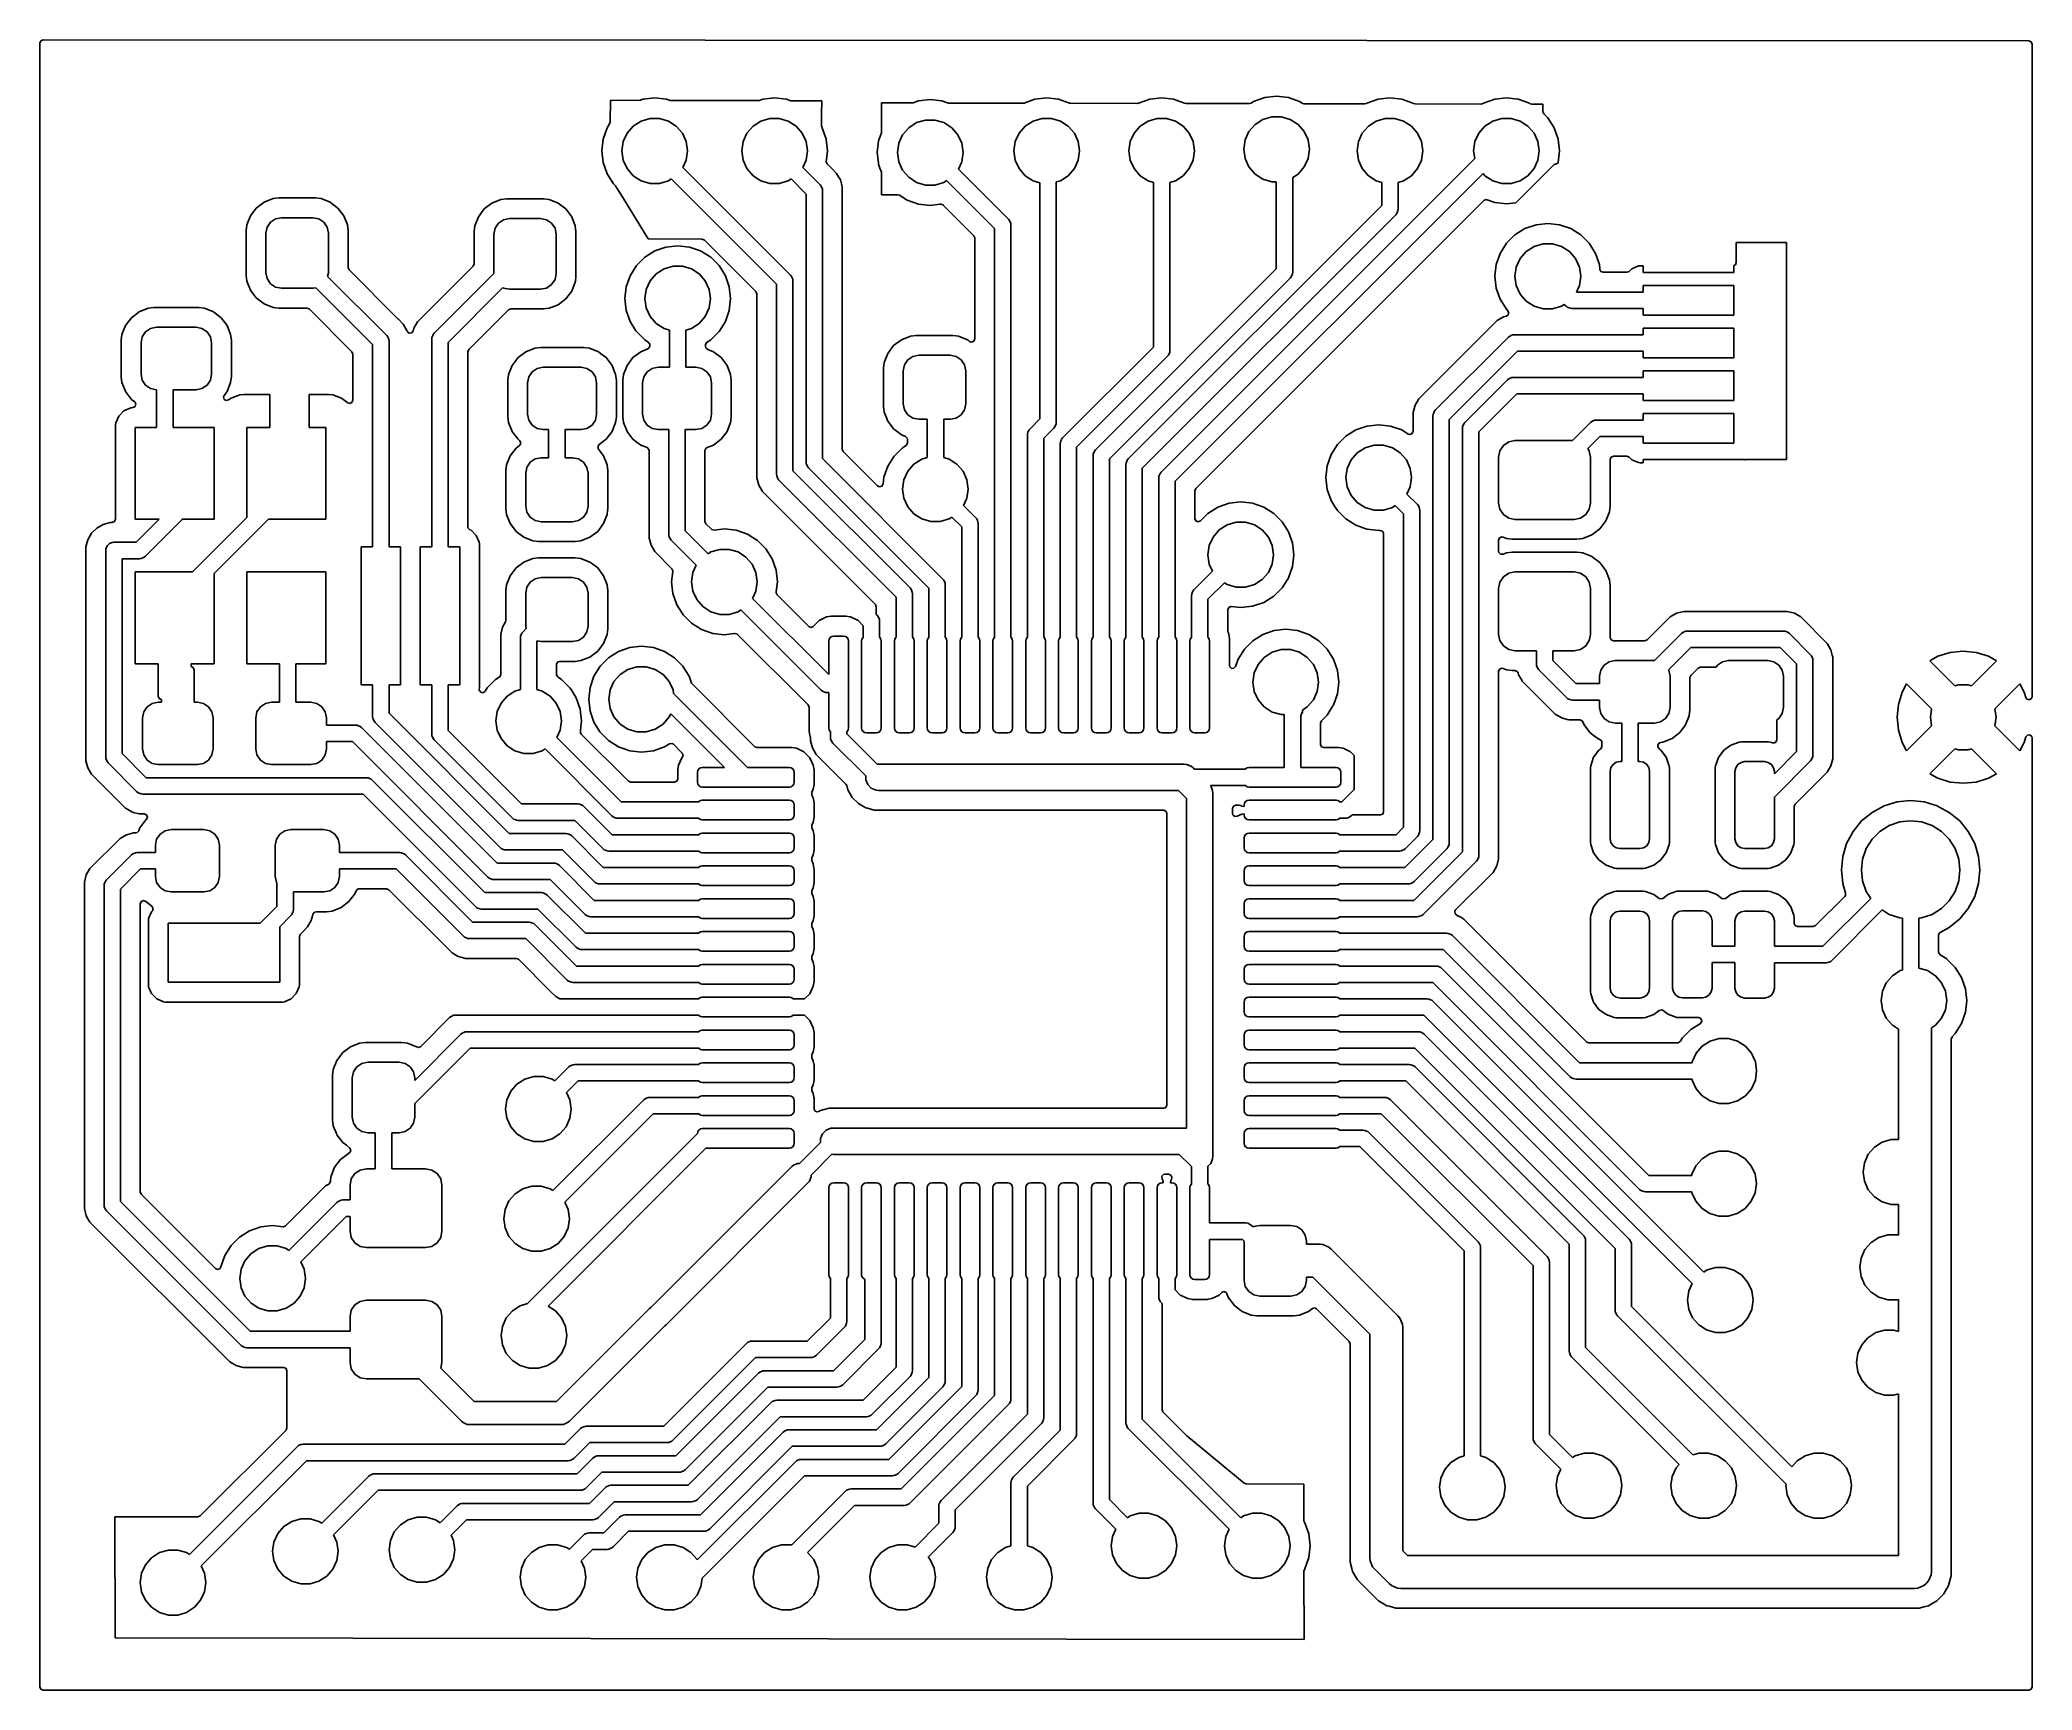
# Model space of a CAD drawing. Extents: x 152.2 to 182.6, y -98 to -72.9.
import ezdxf

# ---------------------------------------------------------------- set-up
doc = ezdxf.new("R2010")
doc.units = 0
doc.layers.add('BLACK', color=7, linetype='CONTINUOUS')

msp = doc.modelspace()

# ---------------------------------------------------------------- linework, layer by layer
at = {"layer": 'BLACK', "linetype": 'CONTINUOUS'}
for p, q in [((152.221, -72.908419), (152.235352, -72.873771)), ((152.221, -85.683978), (152.221, -72.908419)), ((152.235352, -72.873771), (152.269999, -72.859419)), ((152.269999, -72.859419), (182.510026, -72.874974)), ((182.510026, -72.874974), (182.544666, -72.889344)), ((182.544666, -72.889344), (182.559, -72.923974)), ((182.559, -72.923974), (182.559, -82.86116)), ((171.054, -73.719435), (170.87475, -73.739631)), ((171.233249, -73.739631), (171.054, -73.719435)), ((160.909, -73.779999), (160.905416, -74.111756)), ((161.349452, -73.781026), (160.909, -73.779999)), ((161.365749, -73.778277), (161.349452, -73.781026)), ((161.404745, -73.764632), (161.365749, -73.778277)), ((161.404746, -73.764631), (161.404745, -73.764632)), ((161.40475, -73.764631), (161.404746, -73.764631)), ((161.584, -73.744435), (161.40475, -73.764631)), ((161.763249, -73.764631), (161.584, -73.744435)), ((161.763251, -73.764631), (161.763249, -73.764631)), ((161.763255, -73.764632), (161.763251, -73.764631)), ((161.805393, -73.779376), (161.763255, -73.764632)), ((161.821461, -73.782126), (161.805393, -73.779376)), ((163.162375, -73.785252), (161.821461, -73.782126)), ((163.178672, -73.782503), (163.162375, -73.785252)), ((163.179749, -73.782126), (163.178672, -73.782503)), ((163.229745, -73.764632), (163.179749, -73.782126)), ((163.229746, -73.764631), (163.229745, -73.764632)), ((163.22975, -73.764631), (163.229746, -73.764631)), ((163.409, -73.744435), (163.22975, -73.764631)), ((163.588249, -73.764631), (163.409, -73.744435)), ((163.588251, -73.764631), (163.588249, -73.764631)), ((163.588255, -73.764632), (163.588251, -73.764631)), ((163.58826, -73.764633), (163.588255, -73.764632)), ((163.588261, -73.764634), (163.58826, -73.764633)), ((163.642633, -73.783659), (163.588261, -73.764634)), ((163.658702, -73.786409), (163.642633, -73.783659)), ((164.1265, -73.7875), (163.658702, -73.786409)), ((164.124695, -74.170064), (164.125558, -73.987274)), ((164.125558, -73.987274), (164.1265, -73.7875)), ((165.501908, -73.820919), (165.039, -73.82)), ((165.039, -73.82), (165.039, -74.257765)), ((165.518188, -73.818169), (165.501908, -73.820919)), ((165.599738, -73.789634), (165.518188, -73.818169)), ((165.599742, -73.789632), (165.599738, -73.789634)), ((165.599745, -73.789632), (165.599742, -73.789632)), ((165.599746, -73.789631), (165.599745, -73.789632)), ((165.59975, -73.789631), (165.599746, -73.789631)), ((165.779, -73.769435), (165.59975, -73.789631)), ((165.958249, -73.789631), (165.779, -73.769435)), ((165.958251, -73.789631), (165.958249, -73.789631)), ((165.958255, -73.789632), (165.958251, -73.789631)), ((165.95826, -73.789633), (165.958255, -73.789632)), ((165.958261, -73.789634), (165.95826, -73.789633)), ((166.042972, -73.819275), (165.958261, -73.789634)), ((166.059058, -73.822025), (166.042972, -73.819275)), ((167.195849, -73.824283), (166.059058, -73.822025)), ((167.21213, -73.821533), (167.195849, -73.824283)), ((167.374741, -73.764633), (167.21213, -73.821533)), ((167.37475, -73.764631), (167.374741, -73.764633)), ((167.554, -73.744435), (167.37475, -73.764631)), ((167.733249, -73.764631), (167.554, -73.744435)), ((167.733251, -73.764631), (167.733249, -73.764631)), ((167.733255, -73.764632), (167.733251, -73.764631)), ((167.733257, -73.764632), (167.733255, -73.764632)), ((167.733258, -73.764633), (167.733257, -73.764632)), ((167.899957, -73.822963), (167.733258, -73.764633)), ((167.916044, -73.825713), (167.899957, -73.822963)), ((168.935971, -73.827739), (167.916044, -73.825713)), ((168.952251, -73.824989), (168.935971, -73.827739)), ((169.124738, -73.764634), (168.952251, -73.824989)), ((169.124742, -73.764632), (169.124738, -73.764634)), ((169.124745, -73.764632), (169.124742, -73.764632)), ((169.124746, -73.764631), (169.124745, -73.764632)), ((169.12475, -73.764631), (169.124746, -73.764631)), ((169.304, -73.744435), (169.12475, -73.764631)), ((169.483249, -73.764631), (169.304, -73.744435)), ((169.483251, -73.764631), (169.483249, -73.764631)), ((169.483255, -73.764632), (169.483251, -73.764631)), ((169.483257, -73.764632), (169.483255, -73.764632)), ((169.483258, -73.764633), (169.483257, -73.764632)), ((169.653518, -73.824209), (169.483258, -73.764633)), ((169.653823, -73.824356), (169.653518, -73.824209)), ((169.654154, -73.824432), (169.653823, -73.824356)), ((169.656118, -73.825119), (169.654154, -73.824432)), ((169.656194, -73.824899), (169.656118, -73.825119)), ((169.674982, -73.829206), (169.656194, -73.824899)), ((170.639476, -73.831122), (169.674982, -73.829206)), ((170.665642, -73.823612), (170.639476, -73.831122)), ((170.704473, -73.799213), (170.665642, -73.823612)), ((170.70448, -73.79921), (170.704473, -73.799213)), ((170.874741, -73.739633), (170.70448, -73.79921)), ((170.87475, -73.739631), (170.874741, -73.739633)), ((171.233251, -73.739631), (171.233249, -73.739631)), ((171.233255, -73.739632), (171.233251, -73.739631)), ((171.403522, -73.799211), (171.233255, -73.739632)), ((171.403523, -73.799211), (171.403522, -73.799211)), ((171.403526, -73.799213), (171.403523, -73.799211)), ((171.444985, -73.825263), (171.403526, -73.799213)), ((171.470957, -73.832773), (171.444985, -73.825263)), ((172.398703, -73.834616), (171.470957, -73.832773)), ((172.424865, -73.827108), (172.398703, -73.834616)), ((172.429468, -73.824216), (172.424865, -73.827108)), ((172.42948, -73.82421), (172.429468, -73.824216)), ((172.599741, -73.764633), (172.42948, -73.82421)), ((172.59975, -73.764631), (172.599741, -73.764633)), ((172.779, -73.744435), (172.59975, -73.764631)), ((172.958249, -73.764631), (172.779, -73.744435)), ((172.958251, -73.764631), (172.958249, -73.764631)), ((172.958255, -73.764632), (172.958251, -73.764631)), ((173.128522, -73.824211), (172.958255, -73.764632)), ((173.128523, -73.824211), (173.128522, -73.824211)), ((173.128524, -73.824212), (173.128523, -73.824211)), ((173.135543, -73.828622), (173.128524, -73.824212)), ((173.161513, -73.836131), (173.135543, -73.828622)), ((174.16811, -73.83813), (173.161513, -73.836131)), ((174.194273, -73.830622), (174.16811, -73.83813)), ((174.204481, -73.824208), (174.194273, -73.830622)), ((174.374738, -73.764634), (174.204481, -73.824208)), ((174.374742, -73.764632), (174.374738, -73.764634)), ((174.374745, -73.764632), (174.374742, -73.764632)), ((174.374746, -73.764631), (174.374745, -73.764632)), ((174.37475, -73.764631), (174.374746, -73.764631)), ((174.554, -73.744435), (174.37475, -73.764631)), ((174.733249, -73.764631), (174.554, -73.744435)), ((174.733251, -73.764631), (174.733249, -73.764631)), ((174.733255, -73.764632), (174.733251, -73.764631)), ((174.903522, -73.824211), (174.733255, -73.764632)), ((174.903524, -73.824212), (174.903522, -73.824211)), ((174.90353, -73.824215), (174.903524, -73.824212)), ((174.91617, -73.832157), (174.90353, -73.824215)), ((174.94214, -73.839667), (174.91617, -73.832157)), ((175.108999, -73.839999), (174.94214, -73.839667)), ((175.109, -73.84), (175.108999, -73.839999)), ((175.109, -73.952626), (175.109, -73.84)), ((175.123352, -73.987274), (175.109, -73.952626)), ((175.183816, -74.047738), (175.123352, -73.987274)), ((160.85821, -74.20048), (160.798633, -74.370741)), ((160.858213, -74.200473), (160.85821, -74.20048)), ((160.897909, -74.137296), (160.858213, -74.200473)), ((160.905416, -74.111756), (160.897909, -74.137296)), ((161.104254, -74.409134), (161.163373, -74.27968)), ((161.163373, -74.27968), (161.25657, -74.172125)), ((161.25657, -74.172125), (161.376292, -74.095184)), ((161.376292, -74.095184), (161.512843, -74.055089)), ((161.512843, -74.055089), (161.655157, -74.055089)), ((161.655157, -74.055089), (161.791708, -74.095184)), ((161.791708, -74.095184), (161.91143, -74.172125)), ((161.91143, -74.172125), (162.004627, -74.27968)), ((162.004627, -74.27968), (162.063746, -74.409134)), ((162.929254, -74.409134), (162.988373, -74.27968)), ((162.988373, -74.27968), (163.08157, -74.172125)), ((163.08157, -74.172125), (163.201292, -74.095184)), ((163.201292, -74.095184), (163.337843, -74.055089)), ((163.337843, -74.055089), (163.480157, -74.055089)), ((163.480157, -74.055089), (163.616708, -74.095184)), ((163.616708, -74.095184), (163.73643, -74.172125)), ((163.73643, -74.172125), (163.829627, -74.27968)), ((163.829627, -74.27968), (163.888746, -74.409134)), ((164.132202, -74.196361), (164.124695, -74.170064)), ((164.134789, -74.200478), (164.132202, -74.196361)), ((164.194368, -74.370745), (164.134789, -74.200478)), ((165.03625, -74.273949), (164.993633, -74.395741)), ((165.039, -74.257765), (165.03625, -74.273949)), ((165.299254, -74.434134), (165.358373, -74.30468)), ((165.358373, -74.30468), (165.45157, -74.197125)), ((165.45157, -74.197125), (165.571292, -74.120184)), ((165.571292, -74.120184), (165.707843, -74.080089)), ((165.707843, -74.080089), (165.850157, -74.080089)), ((165.850157, -74.080089), (165.986708, -74.120184)), ((165.986708, -74.120184), (166.10643, -74.197125)), ((166.10643, -74.197125), (166.199627, -74.30468)), ((166.199627, -74.30468), (166.258746, -74.434134)), ((167.074254, -74.409134), (167.133373, -74.27968)), ((167.133373, -74.27968), (167.22657, -74.172125)), ((167.22657, -74.172125), (167.346292, -74.095184)), ((167.346292, -74.095184), (167.482843, -74.055089)), ((167.482843, -74.055089), (167.625157, -74.055089)), ((167.625157, -74.055089), (167.761708, -74.095184)), ((167.761708, -74.095184), (167.88143, -74.172125)), ((167.88143, -74.172125), (167.974627, -74.27968)), ((167.974627, -74.27968), (168.033746, -74.409134)), ((168.824254, -74.409134), (168.883373, -74.27968)), ((168.883373, -74.27968), (168.97657, -74.172125)), ((168.97657, -74.172125), (169.096292, -74.095184)), ((169.096292, -74.095184), (169.232843, -74.055089)), ((169.232843, -74.055089), (169.375157, -74.055089)), ((169.375157, -74.055089), (169.511708, -74.095184)), ((169.511708, -74.095184), (169.63143, -74.172125)), ((169.63143, -74.172125), (169.724627, -74.27968)), ((169.724627, -74.27968), (169.783746, -74.409134)), ((170.574254, -74.384134), (170.633373, -74.25468)), ((170.633373, -74.25468), (170.72657, -74.147125)), ((170.72657, -74.147125), (170.846292, -74.070184)), ((170.846292, -74.070184), (170.982843, -74.030089)), ((170.982843, -74.030089), (171.125157, -74.030089)), ((171.125157, -74.030089), (171.261708, -74.070184)), ((171.261708, -74.070184), (171.38143, -74.147125)), ((171.38143, -74.147125), (171.474627, -74.25468)), ((171.474627, -74.25468), (171.533746, -74.384134)), ((172.299254, -74.409134), (172.358373, -74.27968)), ((172.358373, -74.27968), (172.45157, -74.172125)), ((172.45157, -74.172125), (172.571292, -74.095184)), ((172.571292, -74.095184), (172.707843, -74.055089)), ((172.707843, -74.055089), (172.850157, -74.055089)), ((172.850157, -74.055089), (172.986708, -74.095184)), ((172.986708, -74.095184), (173.10643, -74.172125)), ((173.10643, -74.172125), (173.199627, -74.27968)), ((173.199627, -74.27968), (173.258746, -74.409134)), ((174.074254, -74.409134), (174.133373, -74.27968)), ((174.133373, -74.27968), (174.22657, -74.172125)), ((174.22657, -74.172125), (174.346292, -74.095184)), ((174.346292, -74.095184), (174.482843, -74.055089)), ((174.482843, -74.055089), (174.625157, -74.055089)), ((174.625157, -74.055089), (174.761708, -74.095184)), ((174.761708, -74.095184), (174.88143, -74.172125)), ((174.88143, -74.172125), (174.974627, -74.27968)), ((174.974627, -74.27968), (175.033746, -74.409134)), ((175.183817, -74.04774), (175.183816, -74.047738)), ((175.279787, -74.200473), (175.183817, -74.04774)), ((175.279788, -74.200477), (175.279787, -74.200473)), ((175.279789, -74.200478), (175.279788, -74.200477)), ((175.339368, -74.370745), (175.279789, -74.200478)), ((160.798631, -74.37075), (160.778435, -74.55)), ((160.778435, -74.55), (160.798631, -74.729249)), ((160.798633, -74.370741), (160.798631, -74.37075)), ((161.084, -74.55), (161.104254, -74.409134)), ((161.104254, -74.690866), (161.084, -74.55)), ((162.063746, -74.409134), (162.084, -74.55)), ((162.084, -74.55), (162.063746, -74.690866)), ((162.909, -74.55), (162.929254, -74.409134)), ((162.929254, -74.690866), (162.909, -74.55)), ((163.888746, -74.409134), (163.909, -74.55)), ((163.909, -74.55), (163.888746, -74.690866)), ((164.214565, -74.55), (164.194368, -74.370745)), ((164.199491, -74.68378), (164.214565, -74.55)), ((164.993631, -74.39575), (164.973435, -74.575)), ((164.973435, -74.575), (164.991179, -74.732489)), ((164.993633, -74.395741), (164.993631, -74.39575)), ((165.279, -74.575), (165.299254, -74.434134)), ((165.299254, -74.715866), (165.279, -74.575)), ((166.258746, -74.434134), (166.279, -74.575)), ((166.279, -74.575), (166.258746, -74.715866)), ((167.054, -74.55), (167.074254, -74.409134)), ((167.074254, -74.690866), (167.054, -74.55)), ((168.033746, -74.409134), (168.054, -74.55)), ((168.054, -74.55), (168.033746, -74.690866)), ((168.804, -74.55), (168.824254, -74.409134)), ((168.824254, -74.690866), (168.804, -74.55)), ((169.783746, -74.409134), (169.804, -74.55)), ((169.804, -74.55), (169.783746, -74.690866)), ((170.554, -74.525), (170.574254, -74.384134)), ((170.574254, -74.665866), (170.554, -74.525)), ((171.533746, -74.384134), (171.554, -74.525)), ((171.554, -74.525), (171.533746, -74.665866)), ((172.279, -74.55), (172.299254, -74.409134)), ((172.299254, -74.690866), (172.279, -74.55)), ((173.258746, -74.409134), (173.279, -74.55)), ((173.279, -74.55), (173.258746, -74.690866)), ((174.054, -74.55), (174.074254, -74.409134)), ((174.070747, -74.666475), (174.054, -74.55)), ((175.033746, -74.409134), (175.054, -74.55)), ((175.054, -74.55), (175.033746, -74.690866)), ((175.359565, -74.55), (175.339368, -74.370745)), ((175.339368, -74.729255), (175.359565, -74.55)), ((160.798631, -74.729249), (160.798633, -74.729258)), ((160.798633, -74.729258), (160.858212, -74.899526)), ((160.858212, -74.899526), (160.954182, -75.052259)), ((161.163373, -74.82032), (161.104254, -74.690866)), ((161.25657, -74.927875), (161.163373, -74.82032)), ((161.376292, -75.004816), (161.25657, -74.927875)), ((162.063746, -74.690866), (162.012925, -74.802149)), ((162.012925, -74.802149), (163.652388, -76.441612)), ((162.988373, -74.82032), (162.929254, -74.690866)), ((163.08157, -74.927875), (162.988373, -74.82032)), ((163.201292, -75.004816), (163.08157, -74.927875)), ((163.888746, -74.690866), (163.837925, -74.802149)), ((163.837925, -74.802149), (164.102388, -75.066612)), ((164.19626, -74.715217), (164.196568, -74.709731)), ((164.210612, -74.749865), (164.19626, -74.715217)), ((164.196568, -74.709731), (164.199491, -74.68378)), ((164.273546, -74.812799), (164.210612, -74.749865)), ((164.273557, -74.812809), (164.273546, -74.812799)), ((164.275263, -74.814515), (164.273557, -74.812809)), ((164.354485, -74.893737), (164.275263, -74.814515)), ((164.384949, -74.946503), (164.354485, -74.893737)), ((164.991179, -74.732489), (164.993632, -74.754255)), ((164.993632, -74.754255), (165.014117, -74.812799)), ((165.014117, -74.812799), (165.03625, -74.876049)), ((165.03625, -74.876049), (165.039, -74.892233)), ((165.039, -74.892233), (165.039, -75.22)), ((165.358373, -74.84532), (165.299254, -74.715866)), ((165.45157, -74.952875), (165.358373, -74.84532)), ((166.258746, -74.715866), (166.207925, -74.827149)), ((166.207925, -74.827149), (166.972388, -75.591612)), ((167.133373, -74.82032), (167.074254, -74.690866)), ((167.22657, -74.927875), (167.133373, -74.82032)), ((167.346292, -75.004816), (167.22657, -74.927875)), ((167.88143, -74.927875), (167.761708, -75.004816)), ((167.974627, -74.82032), (167.88143, -74.927875)), ((168.033746, -74.690866), (167.974627, -74.82032)), ((168.883373, -74.82032), (168.824254, -74.690866)), ((168.97657, -74.927875), (168.883373, -74.82032)), ((169.096292, -75.004816), (168.97657, -74.927875)), ((169.295612, -79.441612), (174.070747, -74.666475)), ((174.197012, -74.893764), (169.509, -79.581776)), ((169.63143, -74.927875), (169.511708, -75.004816)), ((169.724627, -74.82032), (169.63143, -74.927875)), ((169.783746, -74.690866), (169.724627, -74.82032)), ((170.633373, -74.79532), (170.574254, -74.665866)), ((170.72657, -74.902875), (170.633373, -74.79532)), ((170.846292, -74.979816), (170.72657, -74.902875)), ((171.38143, -74.902875), (171.299, -74.955849)), ((171.474627, -74.79532), (171.38143, -74.902875)), ((171.533746, -74.665866), (171.474627, -74.79532)), ((172.358373, -74.82032), (172.299254, -74.690866)), ((172.45157, -74.927875), (172.358373, -74.82032)), ((172.571292, -75.004816), (172.45157, -74.927875)), ((173.10643, -74.927875), (172.986708, -75.004816)), ((173.199627, -74.82032), (173.10643, -74.927875)), ((173.258746, -74.690866), (173.199627, -74.82032)), ((174.22657, -74.927875), (174.197012, -74.893764)), ((174.346292, -75.004816), (174.22657, -74.927875)), ((174.697868, -75.339355), (175.263112, -74.774111)), ((174.88143, -74.927875), (174.761708, -75.004816)), ((174.974627, -74.82032), (174.88143, -74.927875)), ((175.033746, -74.690866), (174.974627, -74.82032)), ((175.263112, -74.774111), (175.282054, -74.758566)), ((175.282054, -74.758566), (175.327114, -74.739902)), ((175.327114, -74.739902), (175.335946, -74.739031)), ((175.335946, -74.739031), (175.339368, -74.729255)), ((160.954182, -75.052259), (160.954183, -75.052261)), ((160.954183, -75.052261), (160.986045, -75.084123)), ((160.986045, -75.084123), (160.993023, -75.092919)), ((160.993023, -75.092919), (161.071947, -75.22)), ((161.071947, -75.22), (161.4865, -75.8875)), ((161.512843, -75.044911), (161.376292, -75.004816)), ((161.655157, -75.044911), (161.512843, -75.044911)), ((161.791708, -75.004816), (161.655157, -75.044911)), ((161.834523, -74.977299), (161.791708, -75.004816)), ((163.439, -76.581776), (161.834523, -74.977299)), ((163.337843, -75.044911), (163.201292, -75.004816)), ((163.480157, -75.044911), (163.337843, -75.044911)), ((163.616708, -75.004816), (163.480157, -75.044911)), ((163.659523, -74.977299), (163.616708, -75.004816)), ((163.889, -75.206776), (163.659523, -74.977299)), ((163.889, -79.287995), (163.889, -75.206776)), ((164.102388, -75.066612), (164.117933, -75.085553)), ((164.117933, -75.085553), (164.117934, -75.085554)), ((164.117934, -75.085554), (164.136598, -75.130614)), ((164.136598, -75.130614), (164.139, -75.155)), ((164.139, -75.155), (164.139, -79.236218)), ((164.410503, -74.990763), (164.384949, -74.946503)), ((164.410503, -74.990764), (164.410503, -74.990763)), ((164.426981, -75.052261), (164.410503, -74.990764)), ((164.426981, -75.052262), (164.426981, -75.052261)), ((164.4395, -75.09898), (164.426981, -75.052262)), ((164.4395, -79.091451), (164.4395, -75.09898)), ((165.039, -75.22), (165.284601, -75.218779)), ((165.284601, -75.218779), (165.310911, -75.226288)), ((165.310911, -75.226288), (165.429478, -75.300789)), ((165.571292, -75.029816), (165.45157, -74.952875)), ((165.707843, -75.069911), (165.571292, -75.029816)), ((165.850157, -75.069911), (165.707843, -75.069911)), ((165.986708, -75.029816), (165.850157, -75.069911)), ((166.029523, -75.002299), (165.986708, -75.029816)), ((166.759, -75.731776), (166.029523, -75.002299)), ((167.449, -75.034973), (167.346292, -75.004816)), ((167.449, -78.631827), (167.449, -75.034973)), ((167.761708, -75.004816), (167.699, -75.023228)), ((167.699, -75.023228), (167.699, -78.683604)), ((169.179, -75.029101), (169.096292, -75.004816)), ((169.179, -77.538223), (169.179, -75.029101)), ((169.511708, -75.004816), (169.429, -75.029101)), ((169.429, -75.029101), (169.429, -77.59)), ((170.982843, -75.019911), (170.846292, -74.979816)), ((171.049, -75.019911), (170.982843, -75.019911)), ((171.049, -76.348224), (171.049, -75.019911)), ((171.299, -74.955849), (171.299, -76.4)), ((172.654, -75.029101), (172.571292, -75.004816)), ((172.654, -75.383224), (172.654, -75.029101)), ((172.986708, -75.004816), (172.904, -75.029101)), ((172.904, -75.029101), (172.904, -75.435)), ((174.482843, -75.044911), (174.346292, -75.004816)), ((174.625157, -75.044911), (174.482843, -75.044911)), ((174.761708, -75.004816), (174.625157, -75.044911)), ((155.428139, -75.538839), (155.373881, -75.676427)), ((155.5175, -75.421), (155.428139, -75.538839)), ((155.635339, -75.331639), (155.5175, -75.421)), ((155.772927, -75.277381), (155.635339, -75.331639)), ((155.859379, -75.267), (155.772927, -75.277381)), ((155.859382, -75.267), (155.859379, -75.267)), ((156.418618, -75.267), (155.859382, -75.267)), ((156.418621, -75.267), (156.418618, -75.267)), ((156.505072, -75.277381), (156.418621, -75.267)), ((156.505075, -75.277382), (156.505071, -75.277381)), ((156.505071, -75.277381), (156.505072, -75.277381)), ((156.505077, -75.277383), (156.505075, -75.277382)), ((156.642658, -75.331638), (156.505077, -75.277383)), ((156.64266, -75.331639), (156.642658, -75.331638)), ((156.674211, -75.355565), (156.64266, -75.331639)), ((156.7605, -75.421), (156.674211, -75.355565)), ((156.849862, -75.538842), (156.7605, -75.421)), ((156.904117, -75.676423), (156.849862, -75.538842)), ((158.9875, -75.435), (158.898139, -75.552839)), ((159.105339, -75.345639), (158.9875, -75.435)), ((159.242927, -75.291381), (159.105339, -75.345639)), ((159.329379, -75.281), (159.242927, -75.291381)), ((159.329382, -75.281), (159.329379, -75.281)), ((159.888618, -75.281), (159.329382, -75.281)), ((159.888621, -75.281), (159.888618, -75.281)), ((159.975072, -75.291381), (159.888621, -75.281)), ((159.975075, -75.291382), (159.975071, -75.291381)), ((159.975071, -75.291381), (159.975072, -75.291381)), ((159.975077, -75.291383), (159.975075, -75.291382)), ((160.112658, -75.345638), (159.975077, -75.291383)), ((160.11266, -75.345639), (160.112658, -75.345638)), ((160.153504, -75.376612), (160.11266, -75.345639)), ((160.2305, -75.435), (160.153504, -75.376612)), ((160.319862, -75.552842), (160.2305, -75.435)), ((165.429478, -75.300789), (165.599745, -75.360368)), ((165.599745, -75.360368), (165.779, -75.380565)), ((165.779, -75.380565), (165.927852, -75.363793)), ((165.927852, -75.363793), (165.93873, -75.362568)), ((165.93873, -75.362568), (165.974767, -75.37295)), ((165.974767, -75.37295), (165.978864, -75.376612)), ((165.978864, -75.376612), (166.444148, -75.841896)), ((168.795612, -79.241612), (172.654, -75.383224)), ((172.867388, -75.523388), (169.009, -79.381776)), ((169.823851, -79.691896), (174.208991, -75.306755)), ((172.882934, -75.504446), (172.867388, -75.523388)), ((172.901598, -75.459387), (172.882934, -75.504446)), ((172.904, -75.435), (172.901598, -75.459386)), ((172.901598, -75.459386), (172.901598, -75.459387)), ((174.208991, -75.306755), (174.243638, -75.292404)), ((174.243638, -75.292404), (174.259817, -75.295153)), ((174.259817, -75.295153), (174.374745, -75.335368)), ((174.374745, -75.335368), (174.554, -75.355565)), ((174.554, -75.355565), (174.697868, -75.339355)), ((155.373881, -75.676427), (155.3635, -75.762878)), ((155.3635, -75.762878), (155.3635, -76.447121)), ((155.664, -75.805), (155.682079, -75.714113)), ((155.664, -76.405), (155.664, -75.805)), ((155.682079, -75.714113), (155.733562, -75.637062)), ((155.733562, -75.637062), (155.810613, -75.585579)), ((155.810613, -75.585579), (155.9015, -75.5675)), ((155.9015, -75.5675), (156.3765, -75.5675)), ((156.3765, -75.5675), (156.467387, -75.585579)), ((156.467387, -75.585579), (156.544438, -75.637062)), ((156.544438, -75.637062), (156.595921, -75.714113)), ((156.595921, -75.714113), (156.614, -75.805)), ((156.614, -75.805), (156.614, -76.405)), ((156.904117, -75.676425), (156.904117, -75.676423)), ((156.904118, -75.676427), (156.904117, -75.676425)), ((156.9145, -75.762878), (156.904118, -75.676427)), ((156.9145, -76.327456), (156.9145, -75.762878)), ((158.843881, -75.690427), (158.8335, -75.776878)), ((158.8335, -75.776878), (158.8335, -76.272456)), ((158.898139, -75.552839), (158.843881, -75.690427)), ((159.134, -75.819), (159.152079, -75.728113)), ((159.134, -76.417223), (159.134, -75.819)), ((159.152079, -75.728113), (159.203562, -75.651062)), ((159.203562, -75.651062), (159.280613, -75.599579)), ((159.280613, -75.599579), (159.3715, -75.5815)), ((159.3715, -75.5815), (159.8465, -75.5815)), ((159.8465, -75.5815), (159.937387, -75.599579)), ((159.937387, -75.599579), (160.014438, -75.651062)), ((160.014438, -75.651062), (160.065921, -75.728113)), ((160.065921, -75.728113), (160.084, -75.819)), ((160.084, -75.819), (160.084, -76.419)), ((160.374117, -75.690423), (160.319862, -75.552842)), ((160.374117, -75.690425), (160.374117, -75.690423)), ((160.374118, -75.690427), (160.374117, -75.690425)), ((160.3845, -75.776878), (160.374118, -75.690427)), ((160.3845, -76.461121), (160.3845, -75.776878)), ((166.444148, -75.841896), (166.4585, -75.876544)), ((166.759, -81.95744), (166.759, -75.731776)), ((166.972388, -75.591612), (166.987928, -75.610548)), ((166.987928, -75.610548), (166.987934, -75.610554)), ((166.987934, -75.610554), (167.006598, -75.655614)), ((167.006598, -75.655614), (167.009, -75.68)), ((167.009, -75.68), (167.009, -81.95744)), ((174.681736, -75.830185), (174.554185, -75.957736)), ((174.68174, -75.830182), (174.681736, -75.830185)), ((174.834473, -75.734212), (174.68174, -75.830182)), ((175.004741, -75.674633), (174.834473, -75.734212)), ((175.00475, -75.674631), (175.004741, -75.674633)), ((175.184, -75.654435), (175.00475, -75.674631)), ((175.363249, -75.674631), (175.184, -75.654435)), ((175.363251, -75.674631), (175.363249, -75.674631)), ((175.363255, -75.674632), (175.363251, -75.674631)), ((175.363257, -75.674632), (175.363255, -75.674632)), ((175.363258, -75.674633), (175.363257, -75.674632)), ((175.533526, -75.734212), (175.363258, -75.674633)), ((175.686259, -75.830182), (175.533526, -75.734212)), ((175.686262, -75.830184), (175.686259, -75.830182)), ((175.813816, -75.957738), (175.686262, -75.830184)), ((161.584473, -76.074212), (161.43174, -76.170182)), ((161.4865, -75.8875), (162.30606, -75.893732)), ((161.754741, -76.014633), (161.584473, -76.074212)), ((161.75475, -76.014631), (161.754741, -76.014633)), ((161.934, -75.994435), (161.75475, -76.014631)), ((162.113249, -76.014631), (161.934, -75.994435)), ((162.113251, -76.014631), (162.113249, -76.014631)), ((162.113255, -76.014632), (162.113251, -76.014631)), ((162.113257, -76.014632), (162.113255, -76.014632)), ((162.113258, -76.014633), (162.113257, -76.014632)), ((162.283526, -76.074212), (162.113258, -76.014633)), ((162.436259, -76.170182), (162.283526, -76.074212)), ((162.30606, -75.893732), (162.340335, -75.908083)), ((162.340335, -75.908083), (163.124148, -76.691896)), ((166.4585, -75.876544), (166.4585, -77.412038)), ((174.458212, -76.110473), (174.398633, -76.280741)), ((174.554182, -75.95774), (174.458212, -76.110473)), ((174.554185, -75.957736), (174.554182, -75.95774)), ((174.763373, -76.18968), (174.85657, -76.082125)), ((174.85657, -76.082125), (174.976292, -76.005184)), ((174.976292, -76.005184), (175.112843, -75.965089)), ((175.112843, -75.965089), (175.255157, -75.965089)), ((175.255157, -75.965089), (175.391708, -76.005184)), ((175.391708, -76.005184), (175.51143, -76.082125)), ((175.51143, -76.082125), (175.604627, -76.18968)), ((175.813817, -75.95774), (175.813816, -75.957738)), ((175.909787, -76.110473), (175.813817, -75.95774)), ((175.909788, -76.110477), (175.909787, -76.110473)), ((175.909789, -76.110478), (175.909788, -76.110477)), ((175.969368, -76.280745), (175.909789, -76.110478)), ((178.816, -75.946), (178.054, -75.946)), ((178.054, -75.946), (178.054, -76.2505)), ((178.816, -79.248), (178.816, -75.946)), ((155.3635, -76.447121), (155.373881, -76.533572)), ((155.682079, -76.495887), (155.664, -76.405)), ((156.614, -76.405), (156.602846, -76.46107)), ((156.928852, -76.362104), (156.9145, -76.327456)), ((157.673546, -77.106799), (156.928852, -76.362104)), ((158.819148, -76.307104), (157.973516, -77.152736)), ((158.225612, -77.325612), (159.134, -76.417223)), ((158.8335, -76.272456), (158.819148, -76.307104)), ((160.084, -76.419), (160.065921, -76.509887)), ((161.208212, -76.450473), (161.148633, -76.620741)), ((161.304182, -76.29774), (161.208212, -76.450473)), ((161.304185, -76.297736), (161.304182, -76.29774)), ((161.431736, -76.170185), (161.304185, -76.297736)), ((161.43174, -76.170182), (161.431736, -76.170185)), ((161.513373, -76.52968), (161.60657, -76.422125)), ((161.60657, -76.422125), (161.726292, -76.345184)), ((161.726292, -76.345184), (161.862843, -76.305089)), ((161.862843, -76.305089), (162.005157, -76.305089)), ((162.005157, -76.305089), (162.141708, -76.345184)), ((162.141708, -76.345184), (162.26143, -76.422125)), ((162.26143, -76.422125), (162.354627, -76.52968)), ((162.436262, -76.170184), (162.436259, -76.170182)), ((162.563816, -76.297738), (162.436262, -76.170184)), ((162.563817, -76.29774), (162.563816, -76.297738)), ((162.659787, -76.450473), (162.563817, -76.29774)), ((162.659788, -76.450477), (162.659787, -76.450473)), ((162.659789, -76.450478), (162.659788, -76.450477)), ((162.719368, -76.620745), (162.659789, -76.450478)), ((163.652388, -76.441612), (163.667928, -76.460548)), ((168.295612, -79.101612), (171.049, -76.348224)), ((171.296598, -76.424386), (171.277934, -76.469446)), ((171.299, -76.4), (171.296598, -76.424386)), ((174.398631, -76.28075), (174.378435, -76.46)), ((174.398633, -76.280741), (174.398631, -76.28075)), ((174.684, -76.46), (174.704254, -76.319134)), ((174.704254, -76.319134), (174.763373, -76.18968)), ((175.604627, -76.18968), (175.663746, -76.319134)), ((175.663746, -76.319134), (175.684, -76.46)), ((175.976922, -76.347793), (175.969368, -76.280745)), ((175.977845, -76.355986), (175.976922, -76.347793)), ((175.991889, -76.385148), (175.977845, -76.355986)), ((176.026537, -76.3995), (175.991889, -76.385148)), ((176.389234, -76.3995), (176.026537, -76.3995)), ((176.42388, -76.385148), (176.389234, -76.3995)), ((176.446925, -76.362104), (176.42388, -76.385148)), ((176.461235, -76.347793), (176.446925, -76.362104)), ((176.564007, -76.302415), (176.461235, -76.347793)), ((176.589131, -76.299501), (176.564007, -76.302415)), ((176.589141, -76.2995), (176.589131, -76.299501)), ((176.634, -76.2995), (176.589141, -76.2995)), ((176.634, -76.4), (176.634, -76.2995)), ((178.014, -76.4), (176.634, -76.4)), ((178.039648, -76.285148), (178.014, -76.295771)), ((178.014, -76.295771), (178.014, -76.4)), ((178.054, -76.2505), (178.039648, -76.285148)), ((155.373881, -76.533572), (155.428139, -76.67116)), ((155.428139, -76.67116), (155.438754, -76.685158)), ((155.438754, -76.685158), (155.5175, -76.789)), ((155.733562, -76.572938), (155.682079, -76.495887)), ((155.810613, -76.624421), (155.733562, -76.572938)), ((155.9015, -76.6425), (155.810613, -76.624421)), ((156.3765, -76.6425), (155.9015, -76.6425)), ((156.421727, -76.633503), (156.3765, -76.6425)), ((157.289, -77.500776), (156.421727, -76.633503)), ((156.602846, -76.46107), (157.502388, -77.360611)), ((159.272066, -76.63271), (158.439, -77.465776)), ((159.280613, -76.638421), (159.272066, -76.63271)), ((159.3715, -76.6565), (159.280613, -76.638421)), ((159.8465, -76.6565), (159.3715, -76.6565)), ((159.937387, -76.638421), (159.8465, -76.6565)), ((160.014438, -76.586938), (159.937387, -76.638421)), ((160.065921, -76.509887), (160.014438, -76.586938)), ((160.2305, -76.803), (160.319862, -76.685158)), ((160.319862, -76.685158), (160.374117, -76.547577)), ((160.374117, -76.547577), (160.375799, -76.533577)), ((160.375799, -76.533577), (160.3845, -76.461121)), ((161.148631, -76.62075), (161.128435, -76.8)), ((161.148633, -76.620741), (161.148631, -76.62075)), ((161.434, -76.8), (161.454254, -76.659134)), ((161.454254, -76.659134), (161.513373, -76.52968)), ((162.354627, -76.52968), (162.413746, -76.659134)), ((162.413746, -76.659134), (162.434, -76.8)), ((162.739565, -76.8), (162.719368, -76.620745)), ((163.124148, -76.691896), (163.1385, -76.726544)), ((163.1385, -76.726544), (163.1385, -79.530412)), ((163.439, -79.474391), (163.439, -76.581776)), ((163.667928, -76.460548), (163.667934, -76.460554)), ((163.667934, -76.460554), (163.686598, -76.505614)), ((163.686598, -76.505614), (163.689, -76.53)), ((163.689, -76.53), (163.689, -79.422614)), ((171.262388, -76.488388), (168.509, -79.241776)), ((171.277928, -76.469451), (171.262388, -76.488388)), ((171.277934, -76.469446), (171.277928, -76.469451)), ((174.378435, -76.46), (174.398631, -76.639249)), ((174.398631, -76.639249), (174.398633, -76.639258)), ((174.398633, -76.639258), (174.458212, -76.809526)), ((174.704254, -76.600866), (174.684, -76.46)), ((174.763373, -76.73032), (174.704254, -76.600866)), ((174.85657, -76.837875), (174.763373, -76.73032)), ((175.663746, -76.600866), (175.618474, -76.7)), ((175.618474, -76.7), (176.634, -76.7)), ((175.684, -76.46), (175.663746, -76.600866)), ((176.634, -76.7), (176.634, -76.6)), ((176.634, -76.6), (178.014, -76.6)), ((178.014, -76.6), (178.014, -77.05)), ((153.732839, -77.001139), (153.615, -77.0905)), ((153.870427, -76.946881), (153.732839, -77.001139)), ((153.956879, -76.9365), (153.870427, -76.946881)), ((153.956882, -76.9365), (153.956879, -76.9365)), ((154.641118, -76.9365), (153.956882, -76.9365)), ((154.641121, -76.9365), (154.641118, -76.9365)), ((154.727572, -76.946881), (154.641121, -76.9365)), ((154.727575, -76.946882), (154.727571, -76.946881)), ((154.727571, -76.946881), (154.727572, -76.946881)), ((154.727577, -76.946883), (154.727575, -76.946882)), ((154.865158, -77.001138), (154.727577, -76.946883)), ((154.86516, -77.001139), (154.865158, -77.001138)), ((154.888564, -77.018887), (154.86516, -77.001139)), ((154.983, -77.0905), (154.888564, -77.018887)), ((155.5175, -76.789), (155.635342, -76.878362)), ((155.635342, -76.878362), (155.772923, -76.932617)), ((155.772923, -76.932617), (155.772926, -76.932617)), ((155.772926, -76.932617), (155.772928, -76.932618)), ((155.772928, -76.932618), (155.772927, -76.932618)), ((155.772927, -76.932618), (155.859379, -76.943)), ((155.859379, -76.943), (155.859382, -76.943)), ((155.859382, -76.943), (156.285956, -76.943)), ((156.285956, -76.943), (156.320604, -76.957352)), ((156.320604, -76.957352), (156.974148, -77.610895)), ((158.753852, -77.575896), (159.358396, -76.971352)), ((159.358396, -76.971352), (159.393044, -76.957)), ((159.393044, -76.957), (159.888621, -76.957)), ((159.888621, -76.957), (159.975072, -76.946618)), ((159.975072, -76.946618), (159.975073, -76.946617)), ((159.975073, -76.946617), (159.975077, -76.946617)), ((159.975077, -76.946617), (160.112658, -76.892362)), ((160.112658, -76.892362), (160.2305, -76.803)), ((161.128435, -76.8), (161.148631, -76.979249)), ((161.148631, -76.979249), (161.148633, -76.979258)), ((161.148633, -76.979258), (161.208212, -77.149526)), ((161.454254, -76.940866), (161.434, -76.8)), ((161.513373, -77.07032), (161.454254, -76.940866)), ((162.413746, -76.940866), (162.354627, -77.07032)), ((162.434, -76.8), (162.413746, -76.940866)), ((162.659789, -77.149522), (162.719368, -76.979255)), ((162.719368, -76.979255), (162.739565, -76.8)), ((174.458212, -76.809526), (174.554182, -76.962259)), ((174.554182, -76.962259), (174.554185, -76.962263)), ((174.554185, -76.962263), (174.576161, -76.984239)), ((174.576161, -77.053535), (174.554195, -77.066217)), ((174.576161, -76.984239), (174.590513, -77.018887)), ((174.590513, -77.018887), (174.576161, -77.053535)), ((174.976292, -76.914816), (174.85657, -76.837875)), ((175.112843, -76.954911), (174.976292, -76.914816)), ((175.255157, -76.954911), (175.112843, -76.954911)), ((175.391708, -76.914816), (175.255157, -76.954911)), ((175.434523, -76.887299), (175.391708, -76.914816)), ((175.460612, -76.913388), (175.434523, -76.887299)), ((175.479548, -76.928928), (175.460612, -76.913388)), ((175.479554, -76.928934), (175.479548, -76.928928)), ((175.508361, -76.940866), (175.479554, -76.928934)), ((175.524613, -76.947598), (175.508361, -76.940866)), ((175.524614, -76.947598), (175.524613, -76.947598)), ((175.549, -76.95), (175.524614, -76.947598)), ((176.634, -76.95), (175.549, -76.95)), ((176.634, -77.05), (176.634, -76.95)), ((178.014, -77.05), (176.634, -77.05)), ((153.471381, -77.345927), (153.461, -77.432378)), ((153.525639, -77.208339), (153.471381, -77.345927)), ((153.615, -77.0905), (153.525639, -77.208339)), ((153.779579, -77.383613), (153.831062, -77.306562)), ((153.831062, -77.306562), (153.908113, -77.255079)), ((153.908113, -77.255079), (153.999, -77.237)), ((153.999, -77.237), (154.599, -77.237)), ((154.599, -77.237), (154.689887, -77.255079)), ((154.689887, -77.255079), (154.766938, -77.306562)), ((154.766938, -77.306562), (154.818421, -77.383613)), ((155.072362, -77.208342), (154.983, -77.0905)), ((155.126617, -77.345923), (155.072362, -77.208342)), ((155.126617, -77.345925), (155.126617, -77.345923)), ((155.126618, -77.345927), (155.126617, -77.345925)), ((155.137, -77.432378), (155.126618, -77.345927)), ((157.502388, -77.360611), (157.517933, -77.379553)), ((157.673557, -77.106809), (157.673546, -77.106799)), ((157.675263, -77.108515), (157.673557, -77.106809)), ((157.754485, -77.187737), (157.675263, -77.108515)), ((157.790721, -77.2505), (157.754485, -77.187737)), ((157.810503, -77.284763), (157.790721, -77.2505)), ((157.81198, -77.290278), (157.810503, -77.284763)), ((157.816874, -77.302094), (157.81198, -77.290278)), ((157.846627, -77.324925), (157.816874, -77.302094)), ((157.883809, -77.320031), (157.846627, -77.324925)), ((157.90664, -77.290278), (157.883809, -77.320031)), ((157.917497, -77.249762), (157.90664, -77.290278)), ((157.973515, -77.152736), (157.917497, -77.24976)), ((157.917497, -77.24976), (157.917497, -77.249762)), ((157.973516, -77.152736), (157.973515, -77.152736)), ((158.20284, -77.362), (158.210066, -77.344554)), ((158.210066, -77.344554), (158.210071, -77.344548)), ((158.210071, -77.344548), (158.225612, -77.325612)), ((161.208212, -77.149526), (161.296651, -77.290274)), ((161.296651, -77.290274), (161.304184, -77.302262)), ((161.304184, -77.302262), (161.431738, -77.429816)), ((161.60657, -77.177875), (161.513373, -77.07032)), ((161.726292, -77.254816), (161.60657, -77.177875)), ((161.809, -77.279101), (161.726292, -77.254816)), ((161.809, -77.845), (161.809, -77.279101)), ((162.141708, -77.254816), (162.059, -77.279101)), ((162.059, -77.279101), (162.059, -77.845)), ((162.26143, -77.177875), (162.141708, -77.254816)), ((162.354627, -77.07032), (162.26143, -77.177875)), ((162.436262, -77.429816), (162.563816, -77.302262)), ((162.563816, -77.302262), (162.635778, -77.187736)), ((162.635778, -77.187736), (162.659787, -77.149526)), ((162.659787, -77.149524), (162.659789, -77.149522)), ((162.659787, -77.149526), (162.659787, -77.149524)), ((174.41134, -77.134516), (173.218516, -78.32734)), ((174.508364, -77.078497), (174.41134, -77.134515)), ((174.41134, -77.134515), (174.41134, -77.134516)), ((174.508368, -77.078496), (174.508364, -77.078497)), ((174.554195, -77.066217), (174.508368, -77.078496)), ((174.603158, -77.371066), (174.635019, -77.357868)), ((174.635019, -77.357868), (174.648217, -77.352402)), ((174.648217, -77.352402), (174.648218, -77.352402)), ((174.648218, -77.352402), (174.672604, -77.35)), ((174.672604, -77.35), (176.634, -77.35)), ((176.634, -77.35), (176.634, -77.25)), ((176.634, -77.25), (178.014, -77.25)), ((178.014, -77.25), (178.014, -77.7)), ((153.461, -77.432378), (153.461, -77.991621)), ((153.7615, -77.4745), (153.779579, -77.383613)), ((153.7615, -77.9495), (153.7615, -77.4745)), ((154.818421, -77.383613), (154.8365, -77.4745)), ((154.8365, -77.4745), (154.8365, -77.9495)), ((155.137, -77.991621), (155.137, -77.432378)), ((156.974148, -77.610895), (156.9885, -77.645543)), ((156.9885, -77.645543), (156.9885, -78.347824)), ((157.289, -80.58), (157.289, -77.500776)), ((157.517933, -77.379553), (157.517934, -77.379554)), ((157.517934, -77.379554), (157.536598, -77.424614)), ((157.536598, -77.424614), (157.539, -77.449)), ((157.539, -77.449), (157.539, -80.58)), ((158.189, -77.414), (158.191402, -77.389614)), ((158.189, -80.58), (158.189, -77.414)), ((158.191402, -77.389614), (158.193888, -77.383613)), ((158.193888, -77.383613), (158.20284, -77.362)), ((158.439, -77.465776), (158.439, -80.58)), ((158.7395, -77.610544), (158.753852, -77.575896)), ((158.7395, -79.417878), (158.7395, -77.610544)), ((159.620339, -77.609139), (159.5025, -77.6985)), ((159.757927, -77.554881), (159.620339, -77.609139)), ((159.844379, -77.5445), (159.757927, -77.554881)), ((159.844382, -77.5445), (159.844379, -77.5445)), ((160.503618, -77.5445), (159.844382, -77.5445)), ((160.503621, -77.5445), (160.503618, -77.5445)), ((160.590072, -77.554881), (160.503621, -77.5445)), ((160.590075, -77.554882), (160.590071, -77.554881)), ((160.590071, -77.554881), (160.590072, -77.554881)), ((160.590077, -77.554883), (160.590075, -77.554882)), ((160.727658, -77.609138), (160.590077, -77.554883)), ((160.72766, -77.609139), (160.727658, -77.609138)), ((160.760235, -77.633842), (160.72766, -77.609139)), ((160.8455, -77.6985), (160.760235, -77.633842)), ((161.370342, -77.609137), (161.2525, -77.6985)), ((161.477476, -77.566888), (161.370342, -77.609137)), ((161.431738, -77.429816), (161.485569, -77.46364)), ((161.494148, -77.555953), (161.477476, -77.566888)), ((161.485569, -77.46364), (161.507271, -77.494225)), ((161.5085, -77.521305), (161.494148, -77.555953)), ((161.507271, -77.494225), (161.5085, -77.505129)), ((161.5085, -77.505129), (161.5085, -77.521305)), ((162.3595, -77.505129), (162.373852, -77.470481)), ((162.3595, -77.529192), (162.3595, -77.505129)), ((162.363556, -77.548713), (162.3595, -77.529192)), ((162.390524, -77.574775), (162.363556, -77.548713)), ((162.373852, -77.470481), (162.382426, -77.463642)), ((162.382426, -77.463642), (162.436262, -77.429816)), ((162.477657, -77.609137), (162.390524, -77.574775)), ((162.479512, -77.610544), (162.477657, -77.609137)), ((162.5955, -77.6985), (162.479512, -77.610544)), ((165.133139, -77.633839), (165.078881, -77.771427)), ((165.2225, -77.516), (165.133139, -77.633839)), ((165.340339, -77.426639), (165.2225, -77.516)), ((165.477927, -77.372381), (165.340339, -77.426639)), ((165.564379, -77.362), (165.477927, -77.372381)), ((165.515613, -77.680579), (165.6065, -77.6625)), ((165.564382, -77.362), (165.564379, -77.362)), ((166.123618, -77.362), (165.564382, -77.362)), ((165.6065, -77.6625), (166.0815, -77.6625)), ((166.0815, -77.6625), (166.172387, -77.680579)), ((166.123621, -77.362), (166.123618, -77.362)), ((166.210072, -77.372381), (166.123621, -77.362)), ((166.210075, -77.372382), (166.210071, -77.372381)), ((166.210071, -77.372381), (166.210072, -77.372381)), ((166.210077, -77.372383), (166.210075, -77.372382)), ((166.347658, -77.426638), (166.210077, -77.372383)), ((166.355227, -77.432378), (166.347658, -77.426638)), ((166.379893, -77.451082), (166.355227, -77.432378)), ((166.4095, -77.461038), (166.379893, -77.451082)), ((166.444148, -77.446686), (166.4095, -77.461038)), ((166.4585, -77.412038), (166.444148, -77.446686)), ((167.795612, -78.921612), (169.179, -77.538223)), ((169.407933, -77.659447), (169.392388, -77.678389)), ((169.407934, -77.659446), (169.407933, -77.659447)), ((169.426598, -77.614386), (169.407934, -77.659446)), ((169.429, -77.59), (169.426598, -77.614386)), ((173.470612, -78.500216), (174.584216, -77.386612)), ((174.72438, -77.6), (173.684, -78.64038)), ((174.584216, -77.386612), (174.603152, -77.371071)), ((174.603152, -77.371071), (174.603158, -77.371066)), ((176.634, -77.6), (174.72438, -77.6)), ((176.634, -77.7), (176.634, -77.6)), ((153.779579, -78.040387), (153.7615, -77.9495)), ((154.8365, -77.9495), (154.818421, -78.040387)), ((159.358881, -77.953927), (159.3485, -78.040378)), ((159.413139, -77.816339), (159.358881, -77.953927)), ((159.5025, -77.6985), (159.413139, -77.816339)), ((159.667079, -77.991613), (159.718562, -77.914562)), ((159.718562, -77.914562), (159.795613, -77.863079)), ((159.795613, -77.863079), (159.8865, -77.845)), ((159.8865, -77.845), (160.4615, -77.845)), ((160.4615, -77.845), (160.552387, -77.863079)), ((160.552387, -77.863079), (160.629438, -77.914562)), ((160.629438, -77.914562), (160.680921, -77.991613)), ((160.934862, -77.816342), (160.8455, -77.6985)), ((160.989117, -77.953923), (160.934862, -77.816342)), ((160.989117, -77.953925), (160.989117, -77.953923)), ((160.989118, -77.953927), (160.989117, -77.953925)), ((160.9995, -78.040378), (160.989118, -77.953927)), ((161.108881, -77.953927), (161.0985, -78.040378)), ((161.163139, -77.816339), (161.108881, -77.953927)), ((161.2525, -77.6985), (161.163139, -77.816339)), ((161.417079, -77.991613), (161.468562, -77.914562)), ((161.468562, -77.914562), (161.545613, -77.863079)), ((161.545613, -77.863079), (161.6365, -77.845)), ((161.6365, -77.845), (161.809, -77.845)), ((162.059, -77.845), (162.2115, -77.845)), ((162.2115, -77.845), (162.302387, -77.863079)), ((162.302387, -77.863079), (162.379438, -77.914562)), ((162.379438, -77.914562), (162.430921, -77.991613)), ((162.684862, -77.816342), (162.5955, -77.6985)), ((162.739117, -77.953923), (162.684862, -77.816342)), ((162.739117, -77.953925), (162.739117, -77.953923)), ((162.739118, -77.953927), (162.739117, -77.953925)), ((162.7495, -78.040378), (162.739118, -77.953927)), ((165.078881, -77.771427), (165.0685, -77.857878)), ((165.0685, -77.857878), (165.0685, -78.442121)), ((165.369, -77.9), (165.387079, -77.809113)), ((165.369, -78.4), (165.369, -77.9)), ((165.387079, -77.809113), (165.438562, -77.732062)), ((165.438562, -77.732062), (165.515613, -77.680579)), ((166.172387, -77.680579), (166.249438, -77.732062)), ((166.249438, -77.732062), (166.300921, -77.809113)), ((166.300921, -77.809113), (166.319, -77.9)), ((166.319, -77.9), (166.319, -78.4)), ((169.392388, -77.678389), (168.009, -79.061776)), ((178.014, -77.7), (176.634, -77.7)), ((176.634, -78), (176.634, -77.9)), ((176.634, -77.9), (178.014, -77.9)), ((178.014, -77.9), (178.014, -78.35)), ((153.461, -77.991621), (153.471381, -78.078072)), ((153.471381, -78.078072), (153.471383, -78.078077)), ((153.471383, -78.078077), (153.523053, -78.209104)), ((153.523053, -78.209104), (153.525639, -78.21566)), ((153.525639, -78.21566), (153.614999, -78.333499)), ((153.831062, -78.117438), (153.779579, -78.040387)), ((153.908113, -78.168921), (153.831062, -78.117438)), ((153.999, -78.187), (153.908113, -78.168921)), ((153.999, -78.76), (153.999, -78.187)), ((154.599, -78.187), (154.249, -78.187)), ((154.249, -78.187), (154.249, -78.76)), ((154.689887, -78.168921), (154.599, -78.187)), ((154.766938, -78.117438), (154.689887, -78.168921)), ((154.818421, -78.040387), (154.766938, -78.117438)), ((155.027592, -78.274696), (155.072362, -78.215658)), ((155.072362, -78.215658), (155.126617, -78.078077)), ((155.126617, -78.078077), (155.131145, -78.040378)), ((155.131145, -78.040378), (155.137, -77.991621)), ((155.266626, -78.266401), (155.131909, -78.316648)), ((155.266627, -78.266401), (155.266626, -78.266401)), ((155.326166, -78.26), (155.266627, -78.266401)), ((155.724, -78.26), (155.326166, -78.26)), ((155.724, -78.76), (155.724, -78.26)), ((156.621834, -78.26), (156.324, -78.26)), ((156.324, -78.26), (156.324, -78.76)), ((156.681373, -78.266401), (156.621834, -78.26)), ((156.816091, -78.316648), (156.681373, -78.266401)), ((159.3485, -78.040378), (159.3485, -78.599621)), ((159.649, -78.0825), (159.667079, -77.991613)), ((159.649, -78.5575), (159.649, -78.0825)), ((160.680921, -77.991613), (160.699, -78.0825)), ((160.699, -78.0825), (160.699, -78.5575)), ((160.9995, -78.599621), (160.9995, -78.040378)), ((161.0985, -78.040378), (161.0985, -78.599621)), ((161.399, -78.0825), (161.417079, -77.991613)), ((161.399, -78.5575), (161.399, -78.0825)), ((162.430921, -77.991613), (162.449, -78.0825)), ((162.449, -78.0825), (162.449, -78.5575)), ((162.7495, -78.599621), (162.7495, -78.040378)), ((173.920612, -78.686612), (174.570612, -78.036612)), ((174.710776, -78.25), (174.134, -78.826776)), ((174.570612, -78.036612), (174.589554, -78.021066)), ((174.589554, -78.021066), (174.634613, -78.002402)), ((174.634613, -78.002402), (174.634614, -78.002402)), ((174.634614, -78.002402), (174.659, -78)), ((174.659, -78), (176.634, -78)), ((176.634, -78.25), (174.710776, -78.25)), ((176.634, -78.35), (176.634, -78.25)), ((153.501233, -78.507794), (153.421794, -78.587233)), ((153.604007, -78.462415), (153.501233, -78.507794)), ((153.629133, -78.459501), (153.604007, -78.462415)), ((153.614999, -78.333499), (153.615, -78.3335)), ((153.615, -78.3335), (153.665054, -78.371456)), ((153.629143, -78.4595), (153.629133, -78.459501)), ((153.635453, -78.4595), (153.629143, -78.4595)), ((153.64212, -78.459044), (153.635453, -78.4595)), ((153.674491, -78.440107), (153.64212, -78.459044)), ((153.665054, -78.371456), (153.683991, -78.403827)), ((153.683991, -78.403827), (153.674491, -78.440107)), ((155.018135, -78.297328), (155.027592, -78.274696)), ((155.027409, -78.333666), (155.018135, -78.297328)), ((155.059662, -78.352803), (155.027409, -78.333666)), ((155.096, -78.343529), (155.059662, -78.352803)), ((155.131909, -78.316648), (155.096, -78.343529)), ((156.910135, -78.38705), (156.816091, -78.316648)), ((156.9395, -78.396824), (156.910135, -78.38705)), ((156.974148, -78.382472), (156.9395, -78.396824)), ((156.9885, -78.347824), (156.974148, -78.382472)), ((159.667079, -78.648387), (159.649, -78.5575)), ((160.699, -78.5575), (160.680921, -78.648387)), ((161.417079, -78.648387), (161.399, -78.5575)), ((162.449, -78.5575), (162.430921, -78.648387)), ((165.0685, -78.442121), (165.078881, -78.528572)), ((165.078881, -78.528572), (165.078883, -78.528577)), ((165.078883, -78.528577), (165.106851, -78.5995)), ((165.387079, -78.490887), (165.369, -78.4)), ((165.438562, -78.567938), (165.387079, -78.490887)), ((165.515613, -78.619421), (165.438562, -78.567938)), ((166.249438, -78.567938), (166.172387, -78.619421)), ((166.300921, -78.490887), (166.249438, -78.567938)), ((166.319, -78.4), (166.300921, -78.490887)), ((173.162496, -78.424368), (173.1335, -78.532582)), ((173.1335, -78.532582), (173.1335, -78.820498)), ((173.162497, -78.424364), (173.162496, -78.424368)), ((173.218515, -78.32734), (173.162497, -78.424364)), ((173.218516, -78.32734), (173.218515, -78.32734)), ((173.434, -78.588604), (173.436402, -78.564218)), ((173.436402, -78.564218), (173.439185, -78.5575)), ((173.439185, -78.5575), (173.451167, -78.528572)), ((173.451167, -78.528572), (173.455066, -78.519158)), ((173.455066, -78.519158), (173.455071, -78.519152)), ((173.455071, -78.519152), (173.470612, -78.500216)), ((178.014, -78.35), (176.634, -78.35)), ((176.634, -78.65), (176.634, -78.55)), ((176.634, -78.55), (178.014, -78.55)), ((178.014, -78.55), (178.014, -79)), ((153.376415, -78.690006), (153.3735, -78.715134)), ((153.3735, -78.715134), (153.3735, -78.715137)), ((153.3735, -78.715137), (153.373501, -80.1605)), ((153.421794, -78.587233), (153.376415, -78.690006)), ((153.674, -80.16), (153.674, -78.76)), ((153.674, -78.76), (153.999, -78.76)), ((154.249, -78.76), (154.874, -78.76)), ((154.874, -78.76), (154.874, -80.16)), ((155.374, -80.133224), (155.374, -78.76)), ((155.374, -78.76), (155.724, -78.76)), ((156.324, -78.76), (156.574, -78.76)), ((156.574, -78.76), (156.574, -80.16)), ((159.3485, -78.599621), (159.358881, -78.686072)), ((159.358881, -78.686072), (159.358883, -78.686077)), ((159.358883, -78.686077), (159.403497, -78.799211)), ((159.403497, -78.799211), (159.413139, -78.82366)), ((159.413139, -78.82366), (159.425088, -78.839417)), ((159.425088, -78.839417), (159.5025, -78.9415)), ((159.718562, -78.725438), (159.667079, -78.648387)), ((159.795613, -78.776921), (159.718562, -78.725438)), ((159.8865, -78.795), (159.795613, -78.776921)), ((159.969, -78.795), (159.8865, -78.795)), ((159.969, -79.2225), (159.969, -78.795)), ((160.4615, -78.795), (160.219, -78.795)), ((160.219, -78.795), (160.219, -79.2225)), ((160.552387, -78.776921), (160.4615, -78.795)), ((160.629438, -78.725438), (160.552387, -78.776921)), ((160.680921, -78.648387), (160.629438, -78.725438)), ((160.8455, -78.9415), (160.934862, -78.823658)), ((160.934862, -78.823658), (160.989117, -78.686077)), ((160.989117, -78.686077), (160.992009, -78.662)), ((160.992009, -78.662), (160.9995, -78.599621)), ((161.0985, -78.599621), (161.108881, -78.686072)), ((161.108881, -78.686072), (161.108883, -78.686077)), ((161.108883, -78.686077), (161.153497, -78.799211)), ((161.153497, -78.799211), (161.163139, -78.82366)), ((161.163139, -78.82366), (161.175088, -78.839417)), ((161.175088, -78.839417), (161.2525, -78.9415)), ((161.468562, -78.725438), (161.417079, -78.648387)), ((161.545613, -78.776921), (161.468562, -78.725438)), ((161.6365, -78.795), (161.545613, -78.776921)), ((161.799, -78.795), (161.6365, -78.795)), ((161.799, -80.39), (161.799, -78.795)), ((162.2115, -78.795), (162.049, -78.795)), ((162.049, -78.795), (162.049, -80.338223)), ((162.302387, -78.776921), (162.2115, -78.795)), ((162.379438, -78.725438), (162.302387, -78.776921)), ((162.430921, -78.648387), (162.379438, -78.725438)), ((162.5955, -78.9415), (162.684862, -78.823658)), ((162.684862, -78.823658), (162.739117, -78.686077)), ((162.739117, -78.686077), (162.742009, -78.662)), ((162.742009, -78.662), (162.7495, -78.599621)), ((165.106851, -78.5995), (165.133139, -78.66616)), ((165.133139, -78.66616), (165.169349, -78.71391)), ((165.169349, -78.71391), (165.2225, -78.784)), ((165.2225, -78.784), (165.2748, -78.82366)), ((165.2748, -78.82366), (165.34034, -78.873361)), ((165.34034, -78.873361), (165.340341, -78.873361)), ((165.340341, -78.873361), (165.340342, -78.873362)), ((165.340342, -78.873362), (165.402476, -78.897863)), ((165.6065, -78.6375), (165.515613, -78.619421)), ((165.734, -78.6375), (165.6065, -78.6375)), ((165.734, -79.220898), (165.734, -78.6375)), ((166.0815, -78.6375), (165.984, -78.6375)), ((165.984, -78.6375), (165.984, -79.220898)), ((166.172387, -78.619421), (166.0815, -78.6375)), ((167.259, -78.873604), (167.261402, -78.849218)), ((167.259, -81.95744), (167.259, -78.873604)), ((167.261402, -78.849218), (167.263379, -78.844446)), ((167.263379, -78.844446), (167.266868, -78.836019)), ((167.266868, -78.836019), (167.280066, -78.804158)), ((167.280066, -78.804158), (167.280071, -78.804152)), ((167.280071, -78.804152), (167.295612, -78.785216)), ((167.295612, -78.785216), (167.449, -78.631827)), ((167.662389, -78.771992), (167.509, -78.92538)), ((167.677934, -78.75305), (167.662389, -78.771992)), ((167.696598, -78.70799), (167.677934, -78.75305)), ((167.699, -78.683604), (167.696598, -78.70799)), ((172.259473, -78.799212), (172.10674, -78.895182)), ((172.429741, -78.739633), (172.259473, -78.799212)), ((172.42975, -78.739631), (172.429741, -78.739633)), ((172.609, -78.719435), (172.42975, -78.739631)), ((172.788249, -78.739631), (172.609, -78.719435)), ((172.788251, -78.739631), (172.788249, -78.739631)), ((172.788255, -78.739632), (172.788251, -78.739631)), ((172.788257, -78.739632), (172.788255, -78.739632)), ((172.788258, -78.739633), (172.788257, -78.739632)), ((172.958526, -78.799212), (172.788258, -78.739633)), ((173.05843, -78.861987), (172.958526, -78.799212)), ((173.0845, -78.869498), (173.05843, -78.861987)), ((173.119148, -78.855146), (173.0845, -78.869498)), ((173.1335, -78.820498), (173.119148, -78.855146)), ((173.434, -85.036827), (173.434, -78.588604)), ((173.684, -78.64038), (173.684, -85.088604)), ((173.884, -78.775), (173.886402, -78.750614)), ((173.884, -85.223223), (173.884, -78.775)), ((173.886402, -78.750614), (173.905066, -78.705554)), ((173.905066, -78.705554), (173.905071, -78.705548)), ((173.905071, -78.705548), (173.920612, -78.686612)), ((174.134, -78.826776), (174.134, -85.275)), ((175.557224, -78.9625), (175.833112, -78.686612)), ((175.833112, -78.686612), (175.852048, -78.671071)), ((175.852048, -78.671071), (175.852054, -78.671066)), ((175.852054, -78.671066), (175.885043, -78.657402)), ((175.885043, -78.657402), (175.897113, -78.652402)), ((175.897113, -78.652402), (175.897114, -78.652402)), ((175.897114, -78.652402), (175.9215, -78.65)), ((175.9215, -78.65), (176.634, -78.65)), ((159.4725, -79.076), (159.383139, -79.193839)), ((159.524696, -79.036418), (159.4725, -79.076)), ((159.5025, -78.9415), (159.521168, -78.955656)), ((159.521168, -78.955656), (159.524696, -78.958332)), ((159.524696, -78.958332), (159.543632, -78.990703)), ((159.534131, -79.026983), (159.524696, -79.036418)), ((159.543632, -78.990703), (159.534131, -79.026983)), ((160.718313, -79.055959), (160.737248, -79.023589)), ((160.727813, -79.092238), (160.718313, -79.055959)), ((160.744885, -79.11475), (160.727813, -79.092238)), ((160.737248, -79.023589), (160.8455, -78.9415)), ((160.790932, -79.175473), (160.744885, -79.11475)), ((160.804862, -79.193842), (160.790932, -79.175473)), ((161.2525, -78.9415), (161.322878, -78.994869)), ((161.322878, -78.994869), (161.365226, -79.026983)), ((161.365226, -79.026983), (161.370342, -79.030862)), ((161.370342, -79.030862), (161.467477, -79.069167)), ((161.467477, -79.069167), (161.494443, -79.095228)), ((161.494443, -79.095228), (161.4985, -79.11475)), ((161.4985, -79.11475), (161.4985, -80.446021)), ((162.3495, -79.11475), (162.363852, -79.080102)), ((162.3495, -80.193456), (162.3495, -79.11475)), ((162.363852, -79.080102), (162.380521, -79.069167)), ((162.380521, -79.069167), (162.477658, -79.030862)), ((162.477658, -79.030862), (162.5955, -78.9415)), ((164.453852, -79.126099), (164.4395, -79.091451)), ((164.978886, -79.651133), (164.453852, -79.126099)), ((165.356736, -79.070185), (165.229185, -79.197736)), ((165.35674, -79.070182), (165.356736, -79.070185)), ((165.41057, -79.036358), (165.35674, -79.070182)), ((165.402476, -78.897863), (165.429443, -78.923925)), ((165.419148, -79.029517), (165.41057, -79.036358)), ((165.4335, -78.994869), (165.419148, -79.029517)), ((165.429443, -78.923925), (165.4335, -78.943447)), ((165.4335, -78.943447), (165.4335, -78.994869)), ((167.509, -78.92538), (167.509, -81.95744)), ((167.759, -79.01), (167.761402, -78.985614)), ((167.759, -81.95744), (167.759, -79.01)), ((167.761402, -78.985614), (167.763094, -78.98153)), ((167.763094, -78.98153), (167.770976, -78.9625)), ((167.770976, -78.9625), (167.780066, -78.940554)), ((167.780066, -78.940554), (167.780071, -78.940548)), ((167.780071, -78.940548), (167.795612, -78.921612)), ((168.009, -79.061776), (168.009, -81.95744)), ((168.259, -79.19), (168.261402, -79.165614)), ((168.261402, -79.165614), (168.261492, -79.165397)), ((168.261492, -79.165397), (168.26906, -79.147125)), ((168.26906, -79.147125), (168.280066, -79.120554)), ((168.280066, -79.120554), (168.280071, -79.120548)), ((168.280071, -79.120548), (168.295612, -79.101612)), ((171.883212, -79.175473), (171.823633, -79.345741)), ((171.979182, -79.02274), (171.883212, -79.175473)), ((171.979185, -79.022736), (171.979182, -79.02274)), ((172.106736, -78.895185), (171.979185, -79.022736)), ((172.10674, -78.895182), (172.106736, -78.895185)), ((172.188373, -79.25468), (172.28157, -79.147125)), ((172.28157, -79.147125), (172.401292, -79.070184)), ((172.401292, -79.070184), (172.537843, -79.030089)), ((172.537843, -79.030089), (172.680157, -79.030089)), ((172.680157, -79.030089), (172.816708, -79.070184)), ((172.816708, -79.070184), (172.93643, -79.147125)), ((172.93643, -79.147125), (173.029627, -79.25468)), ((174.434, -79.2125), (174.45303, -79.116829)), ((174.45303, -79.116829), (174.507223, -79.035723)), ((174.507223, -79.035723), (174.588329, -78.98153)), ((174.588329, -78.98153), (174.684, -78.9625)), ((174.684, -78.9625), (175.557224, -78.9625)), ((175.973276, -78.9), (175.791529, -79.081746)), ((175.791529, -79.081746), (175.81497, -79.116829)), ((175.81497, -79.116829), (175.834, -79.2125)), ((176.634, -78.9), (175.973276, -78.9)), ((176.634, -79), (176.634, -78.9)), ((178.014, -79), (176.634, -79)), ((158.7395, -80.274995), (158.7395, -79.417878)), ((159.328881, -79.331427), (159.3185, -79.417878)), ((159.3185, -79.417878), (159.3185, -80.002121)), ((159.383139, -79.193839), (159.328881, -79.331427)), ((159.619, -79.46), (159.637079, -79.369113)), ((159.619, -79.96), (159.619, -79.46)), ((159.637079, -79.369113), (159.688562, -79.292062)), ((159.688562, -79.292062), (159.765613, -79.240579)), ((159.765613, -79.240579), (159.8565, -79.2225)), ((159.8565, -79.2225), (159.969, -79.2225)), ((160.219, -79.2225), (160.3315, -79.2225)), ((160.3315, -79.2225), (160.422387, -79.240579)), ((160.422387, -79.240579), (160.499438, -79.292062)), ((160.499438, -79.292062), (160.550921, -79.369113)), ((160.550921, -79.369113), (160.569, -79.46)), ((160.569, -79.46), (160.569, -79.96)), ((160.859117, -79.331423), (160.804862, -79.193842)), ((160.859117, -79.331425), (160.859117, -79.331423)), ((160.859118, -79.331427), (160.859117, -79.331425)), ((160.8695, -79.417878), (160.859118, -79.331427)), ((160.8695, -80.002121), (160.8695, -79.417878)), ((163.441402, -79.498777), (163.439, -79.474391)), ((163.689, -79.422614), (165.472389, -81.206003)), ((163.891402, -79.312381), (163.889, -79.287995)), ((163.891402, -79.312382), (163.891402, -79.312381)), ((163.895438, -79.322125), (163.891402, -79.312382)), ((163.910066, -79.357441), (163.895438, -79.322125)), ((163.910071, -79.357446), (163.910066, -79.357441)), ((163.925612, -79.376383), (163.910071, -79.357446)), ((165.759, -81.209771), (163.925612, -79.376383)), ((164.139, -79.236218), (165.972388, -81.069606)), ((165.133212, -79.350473), (165.073633, -79.520741)), ((165.229182, -79.19774), (165.133212, -79.350473)), ((165.229185, -79.197736), (165.229182, -79.19774)), ((165.379254, -79.559134), (165.438373, -79.42968)), ((165.438373, -79.42968), (165.53157, -79.322125)), ((165.53157, -79.322125), (165.651292, -79.245184)), ((165.651292, -79.245184), (165.734, -79.220898)), ((165.984, -79.220898), (166.066708, -79.245184)), ((166.066708, -79.245184), (166.18643, -79.322125)), ((166.18643, -79.322125), (166.279627, -79.42968)), ((166.279627, -79.42968), (166.338746, -79.559134)), ((168.259, -81.95744), (168.259, -79.19)), ((168.509, -79.241776), (168.509, -81.95744)), ((168.759, -79.33), (168.761402, -79.305614)), ((168.759, -81.95744), (168.759, -79.33)), ((168.761402, -79.305614), (168.763521, -79.300499)), ((168.763521, -79.300499), (168.7687, -79.287995)), ((168.7687, -79.287995), (168.780066, -79.260554)), ((168.780066, -79.260554), (168.780071, -79.260548)), ((168.780071, -79.260548), (168.795612, -79.241612)), ((169.009, -79.381776), (169.009, -81.95744)), ((169.261402, -79.505614), (169.280066, -79.460554)), ((169.280066, -79.460554), (169.280071, -79.460548)), ((169.280071, -79.460548), (169.295612, -79.441612)), ((171.823631, -79.34575), (171.803435, -79.525)), ((171.823633, -79.345741), (171.823631, -79.34575)), ((172.109, -79.525), (172.129254, -79.384134)), ((172.129254, -79.384134), (172.188373, -79.25468)), ((173.029627, -79.25468), (173.088746, -79.384134)), ((173.088746, -79.384134), (173.109, -79.525)), ((174.434, -79.9125), (174.434, -79.2125)), ((175.834, -79.2125), (175.834, -79.9125)), ((176.1345, -79.2495), (176.148852, -79.214852)), ((176.1345, -79.955605), (176.1345, -79.2495)), ((176.148852, -79.214852), (176.1835, -79.2005)), ((176.1835, -79.2005), (176.389233, -79.2005)), ((176.389233, -79.2005), (176.423881, -79.214852)), ((176.423881, -79.214852), (176.457029, -79.248)), ((176.457029, -79.248), (176.461235, -79.252206)), ((176.461235, -79.252206), (176.564006, -79.297584)), ((176.564006, -79.297584), (176.564009, -79.297585)), ((176.564009, -79.297585), (176.589135, -79.3005)), ((176.589135, -79.3005), (176.634, -79.300499)), ((176.634, -79.300499), (176.634, -79.25)), ((176.634, -79.25), (178.184, -79.25)), ((178.184, -79.25), (178.184, -79.253427)), ((178.184, -79.253427), (178.186836, -79.252175)), ((178.186836, -79.252175), (178.206628, -79.248)), ((178.206628, -79.248), (178.816, -79.248)), ((163.1385, -79.530412), (163.167496, -79.638626)), ((163.167496, -79.638626), (163.167497, -79.63863)), ((163.167497, -79.63863), (163.223515, -79.735654)), ((163.223515, -79.735654), (164.944148, -81.456287)), ((163.460066, -79.543837), (163.441402, -79.498777)), ((163.460071, -79.543842), (163.460066, -79.543837)), ((163.475612, -79.562779), (163.460071, -79.543842)), ((165.259, -81.346167), (163.475612, -79.562779)), ((165.008048, -79.665177), (164.978886, -79.651133)), ((165.044085, -79.654795), (165.008048, -79.665177)), ((165.062226, -79.621971), (165.044085, -79.654795)), ((165.073631, -79.520751), (165.062226, -79.621971)), ((165.073633, -79.520741), (165.073631, -79.520751)), ((165.359, -79.7), (165.379254, -79.559134)), ((165.379254, -79.840866), (165.359, -79.7)), ((166.338746, -79.559134), (166.359, -79.7)), ((166.359, -79.7), (166.338746, -79.840866)), ((169.259, -79.53), (169.261402, -79.505614)), ((169.259, -81.95744), (169.259, -79.53)), ((169.509, -79.581776), (169.509, -81.95744)), ((169.8095, -79.726543), (169.823851, -79.691896)), ((169.8095, -80.149126), (169.8095, -79.726543)), ((171.803435, -79.525), (171.823631, -79.704249)), ((171.823631, -79.704249), (171.823633, -79.704258)), ((171.823633, -79.704258), (171.883212, -79.874526)), ((172.129254, -79.665866), (172.109, -79.525)), ((172.188373, -79.79532), (172.129254, -79.665866)), ((173.088746, -79.665866), (173.037925, -79.777148)), ((173.037925, -79.777148), (173.197389, -79.936612)), ((173.109, -79.525), (173.088746, -79.665866)), ((159.3185, -80.002121), (159.328881, -80.088572)), ((159.328881, -80.088572), (159.328883, -80.088577)), ((159.328883, -80.088577), (159.371931, -80.19774)), ((159.637079, -80.050887), (159.619, -79.96)), ((159.688562, -80.127938), (159.637079, -80.050887)), ((160.550921, -80.050887), (160.499438, -80.127938)), ((160.569, -79.96), (160.550921, -80.050887)), ((160.804862, -80.226158), (160.859117, -80.088577)), ((160.859117, -80.088577), (160.866481, -80.027263)), ((160.866481, -80.027263), (160.8695, -80.002121)), ((165.438373, -79.97032), (165.379254, -79.840866)), ((165.53157, -80.077875), (165.438373, -79.97032)), ((165.651292, -80.154816), (165.53157, -80.077875)), ((166.338746, -79.840866), (166.287925, -79.952149)), ((166.287925, -79.952149), (166.472388, -80.136612)), ((170.006736, -80.070185), (169.893148, -80.183774)), ((170.00674, -80.070182), (170.006736, -80.070185)), ((170.159473, -79.974212), (170.00674, -80.070182)), ((170.329741, -79.914633), (170.159473, -79.974212)), ((170.32975, -79.914631), (170.329741, -79.914633)), ((170.509, -79.894435), (170.32975, -79.914631)), ((170.688249, -79.914631), (170.509, -79.894435)), ((170.688251, -79.914631), (170.688249, -79.914631)), ((170.688255, -79.914632), (170.688251, -79.914631)), ((170.688257, -79.914632), (170.688255, -79.914632)), ((170.688258, -79.914633), (170.688257, -79.914632)), ((170.858526, -79.974212), (170.688258, -79.914633)), ((171.011259, -80.070182), (170.858526, -79.974212)), ((171.011262, -80.070184), (171.011259, -80.070182)), ((171.138816, -80.197738), (171.011262, -80.070184)), ((171.883212, -79.874526), (171.94585, -79.974212)), ((171.94585, -79.974212), (171.979184, -80.027262)), ((171.979184, -80.027262), (172.106738, -80.154816)), ((172.28157, -79.902875), (172.188373, -79.79532)), ((172.401292, -79.979816), (172.28157, -79.902875)), ((172.537843, -80.019911), (172.401292, -79.979816)), ((172.680157, -80.019911), (172.537843, -80.019911)), ((172.816708, -79.979816), (172.680157, -80.019911)), ((172.859523, -79.9523), (172.816708, -79.979816)), ((172.984, -80.076776), (172.859523, -79.9523)), ((172.984, -84.850431), (172.984, -80.076776)), ((173.197389, -79.936612), (173.212934, -79.955554)), ((173.212934, -79.955554), (173.222983, -79.979816)), ((173.222983, -79.979816), (173.231598, -80.000614)), ((173.231598, -80.000614), (173.234, -80.025)), ((173.234, -80.025), (173.234, -84.902208)), ((174.45303, -80.008171), (174.434, -79.9125)), ((174.507223, -80.089277), (174.45303, -80.008171)), ((174.588329, -80.14347), (174.507223, -80.089277)), ((175.760777, -80.089277), (175.679671, -80.14347)), ((175.81497, -80.008171), (175.760777, -80.089277)), ((175.834, -79.9125), (175.81497, -80.008171)), ((176.068361, -80.184842), (176.123877, -80.044064)), ((176.123877, -80.044064), (176.128914, -80.002118)), ((176.128914, -80.002118), (176.1345, -79.955605)), ((153.008515, -80.373736), (152.952497, -80.47076)), ((153.008516, -80.373736), (153.008515, -80.373736)), ((153.087736, -80.294516), (153.008516, -80.373736)), ((153.18476, -80.238497), (153.087736, -80.294515)), ((153.087736, -80.294515), (153.087736, -80.294516)), ((153.184764, -80.238496), (153.18476, -80.238497)), ((153.292979, -80.2095), (153.184764, -80.238496)), ((153.324501, -80.2095), (153.292979, -80.2095)), ((153.359149, -80.195148), (153.324501, -80.2095)), ((153.373501, -80.1605), (153.359149, -80.195148)), ((154.037223, -80.16), (153.674, -80.16)), ((153.687224, -80.51), (154.037223, -80.16)), ((154.382389, -80.168388), (153.827388, -80.723388)), ((154.389273, -80.16), (154.382389, -80.168388)), ((154.874, -80.16), (154.389273, -80.16)), ((154.547224, -80.96), (155.374, -80.133224)), ((155.700776, -80.16), (154.874, -80.986776)), ((156.574, -80.16), (155.700776, -80.16)), ((158.742808, -80.292694), (158.7395, -80.274995)), ((158.768706, -80.319819), (158.742808, -80.292694)), ((158.786765, -80.327793), (158.768706, -80.319819)), ((158.866205, -80.407233), (158.786765, -80.327793)), ((159.371931, -80.19774), (159.383139, -80.22616)), ((159.383139, -80.22616), (159.401816, -80.250789)), ((159.401816, -80.250789), (159.4725, -80.344)), ((159.4725, -80.344), (159.590342, -80.433362)), ((159.765613, -80.179421), (159.688562, -80.127938)), ((159.8565, -80.1975), (159.765613, -80.179421)), ((160.3315, -80.1975), (159.8565, -80.1975)), ((160.422387, -80.179421), (160.3315, -80.1975)), ((160.499438, -80.127938), (160.422387, -80.179421)), ((160.597658, -80.433362), (160.7155, -80.344)), ((160.7155, -80.344), (160.804862, -80.226158)), ((161.801402, -80.414386), (161.799, -80.39)), ((162.049, -80.338223), (162.395976, -80.685199)), ((162.363852, -80.228104), (162.3495, -80.193456)), ((162.446636, -80.310888), (162.363852, -80.228104)), ((162.450733, -80.31455), (162.446636, -80.310888)), ((162.48677, -80.324932), (162.450733, -80.31455)), ((162.6465, -80.306935), (162.48677, -80.324932)), ((162.825749, -80.327131), (162.6465, -80.306935)), ((162.825751, -80.327131), (162.825749, -80.327131)), ((162.825755, -80.327132), (162.825751, -80.327131)), ((162.825757, -80.327132), (162.825755, -80.327132)), ((162.825758, -80.327133), (162.825757, -80.327132)), ((162.996026, -80.386712), (162.825758, -80.327133)), ((163.141091, -80.477864), (162.996026, -80.386712)), ((165.787843, -80.194911), (165.651292, -80.154816)), ((165.930157, -80.194911), (165.787843, -80.194911)), ((166.066708, -80.154816), (165.930157, -80.194911)), ((166.109523, -80.127299), (166.066708, -80.154816)), ((166.259, -80.276776), (166.109523, -80.127299)), ((166.259, -81.95744), (166.259, -80.276776)), ((166.472388, -80.136612), (166.487928, -80.155548)), ((166.487928, -80.155548), (166.487934, -80.155554)), ((166.487934, -80.155554), (166.49782, -80.179421)), ((166.49782, -80.179421), (166.505567, -80.198126)), ((166.505567, -80.198126), (166.506598, -80.200614)), ((166.506598, -80.200614), (166.509, -80.225)), ((166.509, -80.225), (166.509, -81.95744)), ((169.823852, -80.183774), (169.8095, -80.149126)), ((169.8585, -80.198126), (169.823852, -80.183774)), ((169.893148, -80.183774), (169.8585, -80.198126)), ((170.088373, -80.42968), (170.18157, -80.322125)), ((170.18157, -80.322125), (170.301292, -80.245184)), ((170.301292, -80.245184), (170.437843, -80.205089)), ((170.437843, -80.205089), (170.580157, -80.205089)), ((170.580157, -80.205089), (170.716708, -80.245184)), ((170.716708, -80.245184), (170.83643, -80.322125)), ((170.83643, -80.322125), (170.929627, -80.42968)), ((171.148878, -80.213752), (171.138816, -80.197738)), ((171.234787, -80.350473), (171.148878, -80.213752)), ((171.234788, -80.350477), (171.234787, -80.350473)), ((171.234789, -80.350478), (171.234788, -80.350477)), ((171.294368, -80.520745), (171.234789, -80.350478)), ((172.106738, -80.154816), (172.10674, -80.154817)), ((172.10674, -80.154817), (172.259473, -80.250787)), ((172.259473, -80.250787), (172.259477, -80.250788)), ((172.259477, -80.250788), (172.259478, -80.250789)), ((172.259478, -80.250789), (172.429745, -80.310368)), ((172.429745, -80.310368), (172.609, -80.330565)), ((172.609, -80.330565), (172.629014, -80.328309)), ((172.629014, -80.328309), (172.665049, -80.33869)), ((172.665049, -80.33869), (172.683192, -80.371513)), ((172.683192, -80.371513), (172.6835, -80.377001)), ((172.6835, -80.377001), (172.6835, -84.613)), ((174.684, -80.1625), (174.588329, -80.14347)), ((175.584, -80.1625), (174.684, -80.1625)), ((175.679671, -80.14347), (175.584, -80.1625)), ((175.856342, -80.396861), (175.976922, -80.305422)), ((175.976922, -80.305422), (176.068361, -80.184842)), ((152.952496, -80.470764), (152.9235, -80.578978)), ((152.9235, -80.578978), (152.9235, -83.836516)), ((152.952497, -80.47076), (152.952496, -80.470764)), ((153.224, -80.635), (153.226402, -80.610614)), ((153.224, -83.780495), (153.224, -80.635)), ((153.226402, -80.610614), (153.245066, -80.565554)), ((153.245066, -80.565554), (153.279554, -80.531066)), ((153.279554, -80.531066), (153.324614, -80.512402)), ((153.324614, -80.512402), (153.349, -80.51)), ((153.349, -80.51), (153.687224, -80.51)), ((157.114, -82.68), (157.114, -80.58)), ((157.114, -80.58), (157.289, -80.58)), ((157.539, -80.58), (157.714, -80.58)), ((157.714, -80.58), (157.714, -82.68)), ((158.014, -82.68), (158.014, -80.58)), ((158.014, -80.58), (158.189, -80.58)), ((158.439, -80.58), (158.614, -80.58)), ((158.614, -80.58), (158.614, -82.68)), ((158.866205, -80.407234), (158.866205, -80.407233)), ((158.866206, -80.407235), (158.866205, -80.407234)), ((158.911585, -80.510009), (158.866206, -80.407235)), ((158.914499, -80.535136), (158.911585, -80.510009)), ((158.9145, -82.724865), (158.914499, -80.535136)), ((159.590342, -80.433362), (159.727923, -80.487617)), ((159.727923, -80.487617), (159.727926, -80.487617)), ((159.727926, -80.487617), (159.727928, -80.487618)), ((159.727928, -80.487618), (159.727927, -80.487618)), ((159.727927, -80.487618), (159.814379, -80.498)), ((159.814379, -80.498), (159.814382, -80.498)), ((159.814382, -80.498), (160.373621, -80.498)), ((160.373621, -80.498), (160.460072, -80.487618)), ((160.460072, -80.487618), (160.460073, -80.487617)), ((160.460073, -80.487617), (160.460077, -80.487617)), ((160.460077, -80.487617), (160.597658, -80.433362)), ((161.4985, -80.446021), (161.527496, -80.554235)), ((161.527496, -80.554235), (161.527497, -80.554239)), ((161.527497, -80.554239), (161.583515, -80.651263)), ((161.583515, -80.651263), (161.844888, -80.912636)), ((161.820066, -80.459446), (161.801402, -80.414386)), ((161.820071, -80.459451), (161.820066, -80.459446)), ((161.835612, -80.478388), (161.820071, -80.459451)), ((162.217574, -80.860351), (161.835612, -80.478388)), ((162.395976, -80.685199), (162.438792, -80.657684)), ((162.438792, -80.657684), (162.575343, -80.617589)), ((162.575343, -80.617589), (162.717657, -80.617589)), ((162.717657, -80.617589), (162.854208, -80.657684)), ((162.854208, -80.657684), (162.97393, -80.734625)), ((163.148762, -80.482684), (163.141091, -80.477864)), ((163.276316, -80.610238), (163.148762, -80.482684)), ((163.276317, -80.61024), (163.276316, -80.610238)), ((163.372287, -80.762973), (163.276317, -80.61024)), ((170.009, -80.7), (170.029254, -80.559134)), ((170.029254, -80.559134), (170.088373, -80.42968)), ((170.929627, -80.42968), (170.988746, -80.559134)), ((170.988746, -80.559134), (171.009, -80.7)), ((171.314565, -80.7), (171.294368, -80.520745)), ((174.4345, -80.477864), (174.448852, -80.443216)), ((174.4345, -80.647135), (174.4345, -80.477864)), ((174.437916, -80.66511), (174.4345, -80.647135)), ((174.463978, -80.692078), (174.437916, -80.66511)), ((174.448852, -80.443216), (174.4835, -80.428864)), ((174.501475, -80.692719), (174.463978, -80.692078)), ((174.4835, -80.428864), (174.501476, -80.432281)), ((174.552434, -80.672623), (174.501475, -80.692719)), ((174.501476, -80.432281), (174.552429, -80.452375)), ((174.552429, -80.452375), (174.552433, -80.452376)), ((174.552433, -80.452376), (174.552436, -80.452377)), ((174.552443, -80.672621), (174.552434, -80.672623)), ((174.552436, -80.452377), (174.552439, -80.452377)), ((174.552439, -80.452377), (174.552442, -80.452378)), ((174.552442, -80.452378), (174.640895, -80.463)), ((174.640895, -80.662), (174.552443, -80.672621)), ((174.640895, -80.463), (174.640898, -80.463)), ((174.640898, -80.662), (174.640895, -80.662)), ((174.640898, -80.463), (175.627105, -80.463)), ((175.627102, -80.662), (174.640898, -80.662)), ((175.627105, -80.662), (175.627102, -80.662)), ((175.627105, -80.463), (175.715556, -80.452378)), ((175.715556, -80.672621), (175.627105, -80.662)), ((175.715556, -80.452378), (175.715556, -80.452377)), ((175.715556, -80.452377), (175.715564, -80.452377)), ((175.71556, -80.672622), (175.715556, -80.672621)), ((175.715564, -80.672623), (175.71556, -80.672622)), ((175.715564, -80.452377), (175.856342, -80.396861)), ((175.856342, -80.728139), (175.715564, -80.672623)), ((153.739, -80.76), (153.474, -80.76)), ((153.474, -80.76), (153.474, -83.728719)), ((153.674, -82.36), (153.674, -80.96)), ((153.674, -80.96), (154.547224, -80.96)), ((153.763386, -80.757598), (153.739, -80.76)), ((153.763387, -80.757598), (153.763386, -80.757598)), ((153.788972, -80.747), (153.763387, -80.757598)), ((153.808446, -80.738934), (153.788972, -80.747)), ((153.808451, -80.738928), (153.808446, -80.738934)), ((153.827388, -80.723388), (153.808451, -80.738928)), ((154.874, -80.986776), (154.874, -82.36)), ((155.374, -82.36), (155.374, -80.96)), ((155.374, -80.96), (156.574, -80.96)), ((156.574, -80.96), (156.574, -82.36)), ((159.4725, -80.901), (159.383139, -81.018839)), ((159.590339, -80.811639), (159.4725, -80.901)), ((159.727927, -80.757381), (159.590339, -80.811639)), ((159.814379, -80.747), (159.727927, -80.757381)), ((159.814382, -80.747), (159.814379, -80.747)), ((160.373618, -80.747), (159.814382, -80.747)), ((160.373621, -80.747), (160.373618, -80.747)), ((160.460072, -80.757381), (160.373621, -80.747)), ((160.460075, -80.757382), (160.460071, -80.757381)), ((160.460071, -80.757381), (160.460072, -80.757381)), ((160.460077, -80.757383), (160.460075, -80.757382)), ((160.597658, -80.811638), (160.460077, -80.757383)), ((160.59766, -80.811639), (160.597658, -80.811638)), ((160.608129, -80.819578), (160.59766, -80.811639)), ((160.7155, -80.901), (160.608129, -80.819578)), ((160.804862, -81.018842), (160.7155, -80.901)), ((161.858932, -80.95277), (161.840935, -81.1125)), ((161.844888, -80.912636), (161.85924, -80.947284)), ((161.85924, -80.947284), (161.858932, -80.95277)), ((162.1465, -81.1125), (162.166754, -80.971634)), ((162.166754, -80.971634), (162.217574, -80.860351)), ((162.97393, -80.734625), (163.067127, -80.84218)), ((163.067127, -80.84218), (163.126246, -80.971634)), ((163.126246, -80.971634), (163.1465, -81.1125)), ((163.372288, -80.762977), (163.372287, -80.762973)), ((163.372289, -80.762978), (163.372288, -80.762977)), ((163.431868, -80.933245), (163.372289, -80.762978)), ((163.452065, -81.1125), (163.431868, -80.933245)), ((169.795612, -81.236612), (170.080074, -80.952148)), ((170.029254, -80.840866), (170.009, -80.7)), ((170.080074, -80.952148), (170.029254, -80.840866)), ((170.929627, -80.97032), (170.83643, -81.077875)), ((170.988746, -80.840866), (170.929627, -80.97032)), ((171.009, -80.7), (170.988746, -80.840866)), ((171.234789, -81.049522), (171.294368, -80.879255)), ((171.294368, -80.879255), (171.314565, -80.7)), ((174.507223, -81.035723), (174.588329, -80.98153)), ((174.588329, -80.98153), (174.684, -80.9625)), ((174.684, -80.9625), (175.584, -80.9625)), ((175.584, -80.9625), (175.679671, -80.98153)), ((175.679671, -80.98153), (175.760777, -81.035723)), ((175.856344, -80.72814), (175.856342, -80.728139)), ((175.881214, -80.747), (175.856344, -80.72814)), ((175.976922, -80.819578), (175.881214, -80.747)), ((176.038666, -80.901), (175.976922, -80.819578)), ((176.063122, -80.93325), (176.038666, -80.901)), ((176.068361, -80.940158), (176.063122, -80.93325)), ((176.123877, -81.080936), (176.068361, -80.940158)), ((159.328881, -81.156427), (159.3185, -81.242878)), ((159.3185, -81.242878), (159.3185, -81.699293)), ((159.383139, -81.018839), (159.328881, -81.156427)), ((159.619, -81.285), (159.637079, -81.194113)), ((159.619, -81.785), (159.619, -81.285)), ((159.637079, -81.194113), (159.688562, -81.117062)), ((159.688562, -81.117062), (159.765613, -81.065579)), ((159.765613, -81.065579), (159.8565, -81.0475)), ((159.8565, -81.0475), (160.3315, -81.0475)), ((160.3315, -81.0475), (160.422387, -81.065579)), ((160.422387, -81.065579), (160.499438, -81.117062)), ((160.499438, -81.117062), (160.550921, -81.194113)), ((160.550921, -81.194113), (160.569, -81.285)), ((160.569, -81.285), (160.569, -81.785)), ((160.859117, -81.156423), (160.804862, -81.018842)), ((160.859117, -81.156425), (160.859117, -81.156423)), ((160.859118, -81.156427), (160.859117, -81.156425)), ((160.8695, -81.242878), (160.859118, -81.156427)), ((160.8695, -81.827121), (160.8695, -81.242878)), ((161.840935, -81.1125), (161.861131, -81.291749)), ((161.861131, -81.291749), (161.861133, -81.291758)), ((161.861133, -81.291758), (161.920712, -81.462026)), ((162.166754, -81.253366), (162.1465, -81.1125)), ((162.225873, -81.38282), (162.166754, -81.253366)), ((163.126246, -81.253366), (163.075425, -81.364649)), ((163.1465, -81.1125), (163.126246, -81.253366)), ((163.43376, -81.277716), (163.434068, -81.27223)), ((163.448112, -81.312364), (163.43376, -81.277716)), ((163.434068, -81.27223), (163.435293, -81.261352)), ((163.435293, -81.261352), (163.452065, -81.1125)), ((165.472389, -81.206003), (165.487934, -81.224945)), ((165.487934, -81.224945), (165.506598, -81.270005)), ((165.506598, -81.270005), (165.509, -81.294391)), ((165.509, -81.294391), (165.509, -81.95744)), ((165.759, -81.95744), (165.759, -81.209771)), ((165.972388, -81.069606), (165.987933, -81.088548)), ((165.987933, -81.088548), (165.987934, -81.088549)), ((165.987934, -81.088549), (166.006598, -81.133609)), ((166.006598, -81.133609), (166.009, -81.157995)), ((166.009, -81.157995), (166.009, -81.95744)), ((169.759, -81.325), (169.761402, -81.300614)), ((169.761402, -81.300614), (169.76398, -81.294391)), ((169.76398, -81.294391), (169.769695, -81.280593)), ((169.769695, -81.280593), (169.780066, -81.255554)), ((169.780066, -81.255554), (169.780071, -81.255548)), ((169.780071, -81.255548), (169.795612, -81.236612)), ((170.258476, -81.127299), (170.009, -81.376776)), ((170.301292, -81.154816), (170.258476, -81.127299)), ((170.437843, -81.194911), (170.301292, -81.154816)), ((170.580157, -81.194911), (170.437843, -81.194911)), ((170.716708, -81.154816), (170.580157, -81.194911)), ((170.83643, -81.077875), (170.716708, -81.154816)), ((171.011262, -81.329816), (171.138816, -81.202262)), ((171.138816, -81.202262), (171.227891, -81.0605)), ((171.227891, -81.0605), (171.234787, -81.049526)), ((171.234787, -81.049524), (171.234789, -81.049522)), ((171.234787, -81.049526), (171.234787, -81.049524)), ((174.434, -81.2125), (174.45303, -81.116829)), ((174.434, -81.9125), (174.434, -81.2125)), ((174.45303, -81.116829), (174.507223, -81.035723)), ((175.760777, -81.035723), (175.81497, -81.116829)), ((175.81497, -81.116829), (175.834, -81.2125)), ((175.834, -81.2125), (175.834, -81.9125)), ((176.123877, -81.080942), (176.123877, -81.080936)), ((176.123878, -81.080943), (176.123877, -81.080942)), ((176.1345, -81.169394), (176.123878, -81.080943)), ((176.1345, -81.955604), (176.1345, -81.169394)), ((161.920712, -81.462026), (162.001751, -81.590997)), ((162.001751, -81.590997), (162.016684, -81.614762)), ((162.31907, -81.490375), (162.225873, -81.38282)), ((162.438792, -81.567316), (162.31907, -81.490375)), ((162.575343, -81.607411), (162.438792, -81.567316)), ((162.717657, -81.607411), (162.575343, -81.607411)), ((162.854208, -81.567316), (162.717657, -81.607411)), ((162.897023, -81.539799), (162.854208, -81.567316)), ((164.120612, -82.763389), (162.897023, -81.539799)), ((163.075425, -81.364649), (164.234, -82.523223)), ((163.928457, -81.792709), (163.448112, -81.312364)), ((164.944148, -81.456287), (164.9585, -81.490935)), ((164.9585, -81.490935), (164.9585, -81.607723)), ((164.9585, -81.607723), (164.972388, -81.621611)), ((165.259, -81.95744), (165.259, -81.346167)), ((169.759, -81.95744), (169.759, -81.325)), ((170.009, -81.376776), (170.009, -81.95744)), ((170.3095, -81.537918), (170.323852, -81.50327)), ((170.3095, -81.863152), (170.3095, -81.537918)), ((170.323852, -81.50327), (170.3585, -81.488918)), ((170.3585, -81.488918), (170.363986, -81.489226)), ((170.363986, -81.489226), (170.509, -81.505565)), ((170.509, -81.505565), (170.688255, -81.485368)), ((170.688255, -81.485368), (170.858522, -81.425789)), ((170.858522, -81.425789), (170.858524, -81.425787)), ((170.858524, -81.425787), (170.858526, -81.425787)), ((170.858526, -81.425787), (170.914596, -81.390555)), ((170.914596, -81.390555), (171.011262, -81.329816)), ((177.14476, -81.590997), (177.047736, -81.647015)), ((177.144764, -81.590996), (177.14476, -81.590997)), ((177.252979, -81.562), (177.144764, -81.590996)), ((177.252982, -81.562), (177.252979, -81.562)), ((177.365019, -81.562), (177.252982, -81.562)), ((178.829594, -81.562), (177.365019, -81.562)), ((178.829597, -81.562), (178.829594, -81.562)), ((178.937811, -81.590996), (178.829597, -81.562)), ((178.937815, -81.590997), (178.937811, -81.590996)), ((179.034839, -81.647015), (178.937815, -81.590997)), ((159.267496, -81.800764), (159.2385, -81.908978)), ((159.2385, -81.908978), (159.2385, -82.524869)), ((159.267497, -81.80076), (159.267496, -81.800764)), ((159.311935, -81.723793), (159.267497, -81.80076)), ((159.3185, -81.699293), (159.311935, -81.723793)), ((159.541402, -81.940614), (159.560066, -81.895554)), ((159.560066, -81.895554), (159.560071, -81.895548)), ((159.560071, -81.895548), (159.575612, -81.876612)), ((159.575612, -81.876612), (159.627001, -81.825222)), ((159.627001, -81.825222), (159.619, -81.785)), ((160.550921, -81.875887), (160.499438, -81.952938)), ((160.569, -81.785), (160.550921, -81.875887)), ((160.859117, -81.913577), (160.85967, -81.908978)), ((160.85967, -81.908978), (160.8695, -81.827121)), ((162.016684, -81.614762), (162.144238, -81.742316)), ((162.144238, -81.742316), (162.14424, -81.742317)), ((162.14424, -81.742317), (162.296973, -81.838287)), ((162.296973, -81.838287), (162.296977, -81.838288)), ((162.296977, -81.838288), (162.296978, -81.838289)), ((162.296978, -81.838289), (162.467245, -81.897868)), ((162.467245, -81.897868), (162.6465, -81.918065)), ((162.6465, -81.918065), (162.795352, -81.901293)), ((162.795352, -81.901293), (162.80623, -81.900068)), ((162.80623, -81.900068), (162.842267, -81.91045)), ((162.842267, -81.91045), (162.846364, -81.914112)), ((163.963105, -81.807061), (163.928457, -81.792709)), ((163.997753, -81.792709), (163.963105, -81.807061)), ((164.087786, -81.702676), (163.997753, -81.792709)), ((164.087791, -81.702672), (164.087786, -81.702676)), ((164.200371, -81.647635), (164.087791, -81.702672)), ((164.200373, -81.647634), (164.200371, -81.647635)), ((164.273362, -81.637), (164.200373, -81.647634)), ((164.273364, -81.637), (164.273362, -81.637)), ((164.494636, -81.637), (164.273364, -81.637)), ((164.494638, -81.637), (164.494636, -81.637)), ((164.567626, -81.647634), (164.494638, -81.637)), ((164.567628, -81.647635), (164.567626, -81.647634)), ((164.680208, -81.702672), (164.567628, -81.647635)), ((164.68021, -81.702673), (164.680208, -81.702672)), ((164.680211, -81.702674), (164.68021, -81.702673)), ((164.759, -81.781463), (164.680211, -81.702674)), ((164.759, -81.95744), (164.759, -81.781463)), ((164.972388, -81.621611), (164.987933, -81.640553)), ((164.987933, -81.640553), (164.987934, -81.640554)), ((164.987934, -81.640554), (165.006598, -81.685614)), ((165.006598, -81.685614), (165.009, -81.71)), ((165.009, -81.71), (165.009, -81.95744)), ((170.314479, -81.884672), (170.3095, -81.863152)), ((170.323865, -81.903872), (170.314479, -81.884672)), ((170.323866, -81.903875), (170.323865, -81.903872)), ((170.325372, -81.914212), (170.323866, -81.903875)), ((171.014741, -81.854633), (170.844473, -81.914212)), ((171.01475, -81.854631), (171.014741, -81.854633)), ((171.194, -81.834435), (171.01475, -81.854631)), ((171.373249, -81.854631), (171.194, -81.834435)), ((171.373251, -81.854631), (171.373249, -81.854631)), ((171.373255, -81.854632), (171.373251, -81.854631)), ((171.373257, -81.854632), (171.373255, -81.854632)), ((171.373258, -81.854633), (171.373257, -81.854632)), ((171.543526, -81.914212), (171.373258, -81.854633)), ((174.45303, -82.008171), (174.434, -81.9125)), ((175.834, -81.9125), (175.81497, -82.008171)), ((177.047736, -81.647016), (176.697104, -81.997648)), ((176.807224, -82.3125), (177.220612, -81.899112)), ((177.047736, -81.647015), (177.047736, -81.647016)), ((177.220612, -81.899112), (177.239548, -81.883571)), ((177.239548, -81.883571), (177.239554, -81.883566)), ((177.239554, -81.883566), (177.271415, -81.870368)), ((177.271415, -81.870368), (177.284613, -81.864902)), ((177.284613, -81.864902), (177.284614, -81.864902)), ((177.284614, -81.864902), (177.309, -81.8625)), ((177.309, -81.8625), (178.773576, -81.8625)), ((178.773576, -81.8625), (178.797962, -81.864902)), ((178.797962, -81.864902), (178.797963, -81.864902)), ((178.797963, -81.864902), (178.81116, -81.870368)), ((178.81116, -81.870368), (178.843022, -81.883566)), ((178.843022, -81.883566), (178.843027, -81.883571)), ((178.843027, -81.883571), (178.861964, -81.899112)), ((178.861964, -81.899112), (179.184889, -82.222036)), ((179.436984, -82.04916), (179.034839, -81.647015)), ((159.539, -81.965), (159.541402, -81.940614)), ((159.539, -82.750898), (159.539, -81.965)), ((159.795424, -82.010351), (159.789, -82.016776)), ((159.789, -82.016776), (159.789, -82.750898)), ((159.8565, -82.0225), (159.795424, -82.010351)), ((160.3315, -82.0225), (159.8565, -82.0225)), ((160.422387, -82.004421), (160.3315, -82.0225)), ((160.499438, -81.952938), (160.422387, -82.004421)), ((160.597658, -82.258362), (160.7155, -82.169)), ((160.7155, -82.169), (160.804862, -82.051158)), ((160.804862, -82.051158), (160.859117, -81.913577)), ((161.034473, -82.174212), (160.88174, -82.270182)), ((161.204741, -82.114633), (161.034473, -82.174212)), ((161.20475, -82.114631), (161.204741, -82.114633)), ((161.384, -82.094435), (161.20475, -82.114631)), ((161.563249, -82.114631), (161.384, -82.094435)), ((161.563251, -82.114631), (161.563249, -82.114631)), ((161.563255, -82.114632), (161.563251, -82.114631)), ((161.563257, -82.114632), (161.563255, -82.114632)), ((161.563258, -82.114633), (161.563257, -82.114632)), ((161.733526, -82.174212), (161.563258, -82.114633)), ((161.886259, -82.270182), (161.733526, -82.174212)), ((162.846364, -81.914112), (163.919148, -82.986896)), ((164.234, -82.0125), (164.239709, -81.983799)), ((164.234, -82.523223), (164.234, -82.0125)), ((164.239709, -81.983799), (164.255967, -81.959467)), ((164.255967, -81.959467), (164.280299, -81.943209)), ((164.280299, -81.943209), (164.309, -81.9375)), ((164.309, -81.9375), (164.459, -81.9375)), ((164.459, -81.9375), (164.487701, -81.943209)), ((164.487701, -81.943209), (164.512033, -81.959467)), ((164.512033, -81.959467), (164.528291, -81.983799)), ((164.528291, -81.983799), (164.534, -82.0125)), ((164.534, -82.0125), (164.534, -83.3375)), ((164.734, -82.0125), (164.739709, -81.983799)), ((164.734, -83.3375), (164.734, -82.0125)), ((164.739709, -81.983799), (164.755967, -81.959467)), ((164.755967, -81.959467), (164.759, -81.95744)), ((165.009, -81.95744), (165.012033, -81.959467)), ((165.012033, -81.959467), (165.028291, -81.983799)), ((165.028291, -81.983799), (165.034, -82.0125)), ((165.034, -82.0125), (165.034, -83.3375)), ((165.234, -82.0125), (165.239709, -81.983799)), ((165.234, -83.3375), (165.234, -82.0125)), ((165.239709, -81.983799), (165.255967, -81.959467)), ((165.255967, -81.959467), (165.259, -81.95744)), ((165.509, -81.95744), (165.512033, -81.959467)), ((165.512033, -81.959467), (165.528291, -81.983799)), ((165.528291, -81.983799), (165.534, -82.0125)), ((165.534, -82.0125), (165.534, -83.3375)), ((165.734, -82.0125), (165.739709, -81.983799)), ((165.734, -83.3375), (165.734, -82.0125)), ((165.739709, -81.983799), (165.755967, -81.959467)), ((165.755967, -81.959467), (165.759, -81.95744)), ((166.009, -81.95744), (166.012033, -81.959467)), ((166.012033, -81.959467), (166.028291, -81.983799)), ((166.028291, -81.983799), (166.034, -82.0125)), ((166.034, -82.0125), (166.034, -83.3375)), ((166.234, -82.0125), (166.239709, -81.983799)), ((166.234, -83.3375), (166.234, -82.0125)), ((166.239709, -81.983799), (166.255967, -81.959467)), ((166.255967, -81.959467), (166.259, -81.95744)), ((166.509, -81.95744), (166.512033, -81.959467)), ((166.512033, -81.959467), (166.528291, -81.983799)), ((166.528291, -81.983799), (166.534, -82.0125)), ((166.534, -82.0125), (166.534, -83.3375)), ((166.734, -82.0125), (166.739709, -81.983799)), ((166.734, -83.3375), (166.734, -82.0125)), ((166.739709, -81.983799), (166.755967, -81.959467)), ((166.755967, -81.959467), (166.759, -81.95744)), ((167.009, -81.95744), (167.012033, -81.959467)), ((167.012033, -81.959467), (167.028291, -81.983799)), ((167.028291, -81.983799), (167.034, -82.0125)), ((167.034, -82.0125), (167.034, -83.3375)), ((167.234, -82.0125), (167.239709, -81.983799)), ((167.234, -83.3375), (167.234, -82.0125)), ((167.239709, -81.983799), (167.255967, -81.959467)), ((167.255967, -81.959467), (167.259, -81.95744)), ((167.509, -81.95744), (167.512033, -81.959467)), ((167.512033, -81.959467), (167.528291, -81.983799)), ((167.528291, -81.983799), (167.534, -82.0125)), ((167.534, -82.0125), (167.534, -83.3375)), ((167.734, -82.0125), (167.739709, -81.983799)), ((167.734, -83.3375), (167.734, -82.0125)), ((167.739709, -81.983799), (167.755967, -81.959467)), ((167.755967, -81.959467), (167.759, -81.95744)), ((168.009, -81.95744), (168.012033, -81.959467)), ((168.012033, -81.959467), (168.028291, -81.983799)), ((168.028291, -81.983799), (168.034, -82.0125)), ((168.034, -82.0125), (168.034, -83.3375)), ((168.234, -82.0125), (168.239709, -81.983799)), ((168.234, -83.3375), (168.234, -82.0125)), ((168.239709, -81.983799), (168.255967, -81.959467)), ((168.255967, -81.959467), (168.259, -81.95744)), ((168.509, -81.95744), (168.512033, -81.959467)), ((168.512033, -81.959467), (168.528291, -81.983799)), ((168.528291, -81.983799), (168.534, -82.0125)), ((168.534, -82.0125), (168.534, -83.3375)), ((168.734, -82.0125), (168.739709, -81.983799)), ((168.734, -83.3375), (168.734, -82.0125)), ((168.739709, -81.983799), (168.755967, -81.959467)), ((168.755967, -81.959467), (168.759, -81.95744)), ((169.009, -81.95744), (169.012033, -81.959467)), ((169.012033, -81.959467), (169.028291, -81.983799)), ((169.028291, -81.983799), (169.034, -82.0125)), ((169.034, -82.0125), (169.034, -83.3375)), ((169.234, -82.0125), (169.239709, -81.983799)), ((169.234, -83.3375), (169.234, -82.0125)), ((169.239709, -81.983799), (169.255967, -81.959467)), ((169.255967, -81.959467), (169.259, -81.95744)), ((169.509, -81.95744), (169.512033, -81.959467)), ((169.512033, -81.959467), (169.528291, -81.983799)), ((169.528291, -81.983799), (169.534, -82.0125)), ((169.534, -82.0125), (169.534, -83.3375)), ((169.734, -82.0125), (169.739709, -81.983799)), ((169.734, -83.3375), (169.734, -82.0125)), ((169.739709, -81.983799), (169.755967, -81.959467)), ((169.755967, -81.959467), (169.759, -81.95744)), ((170.009, -81.95744), (170.012033, -81.959467)), ((170.012033, -81.959467), (170.028291, -81.983799)), ((170.028291, -81.983799), (170.034, -82.0125)), ((170.034, -82.0125), (170.034, -83.3375)), ((170.3345, -81.976862), (170.325372, -81.914212)), ((170.3345, -82.384209), (170.3345, -81.976862)), ((170.564182, -82.13774), (170.468212, -82.290473)), ((170.564185, -82.137736), (170.564182, -82.13774)), ((170.691736, -82.010185), (170.564185, -82.137736)), ((170.69174, -82.010182), (170.691736, -82.010185)), ((170.844473, -81.914212), (170.69174, -82.010182)), ((170.86657, -82.262125), (170.986292, -82.185184)), ((170.986292, -82.185184), (171.122843, -82.145089)), ((171.122843, -82.145089), (171.265157, -82.145089)), ((171.265157, -82.145089), (171.401708, -82.185184)), ((171.401708, -82.185184), (171.52143, -82.262125)), ((171.696259, -82.010182), (171.543526, -81.914212)), ((171.696262, -82.010184), (171.696259, -82.010182)), ((171.823816, -82.137738), (171.696262, -82.010184)), ((171.823817, -82.13774), (171.823816, -82.137738)), ((171.919787, -82.290473), (171.823817, -82.13774)), ((174.507223, -82.089277), (174.45303, -82.008171)), ((174.588329, -82.14347), (174.507223, -82.089277)), ((174.684, -82.1625), (174.588329, -82.14347)), ((175.009, -82.1625), (174.684, -82.1625)), ((175.009, -82.3625), (175.009, -82.1625)), ((175.584, -82.1625), (175.259, -82.1625)), ((175.259, -82.1625), (175.259, -82.310723)), ((175.679671, -82.14347), (175.584, -82.1625)), ((175.760777, -82.089277), (175.679671, -82.14347)), ((175.81497, -82.008171), (175.760777, -82.089277)), ((176.133964, -81.963), (176.134313, -81.957163)), ((176.148316, -81.997648), (176.133964, -81.963)), ((176.134313, -81.957163), (176.1345, -81.955604)), ((176.182964, -82.012), (176.148316, -81.997648)), ((176.662456, -82.012), (176.182964, -82.012)), ((176.697104, -81.997648), (176.662456, -82.012)), ((177.360776, -82.1125), (177.02271, -82.450565)), ((178.7218, -82.1125), (177.360776, -82.1125)), ((178.9715, -82.3622), (178.7218, -82.1125)), ((179.493002, -82.146184), (179.436984, -82.04916)), ((179.493002, -82.146186), (179.493002, -82.146184)), ((179.493003, -82.146187), (179.493002, -82.146186)), ((179.515871, -82.231535), (179.493003, -82.146187)), ((181.312961, -82.18947), (181.124468, -82.246649)), ((181.312969, -82.189468), (181.312961, -82.18947)), ((181.509, -82.170161), (181.312969, -82.189468)), ((181.70503, -82.189468), (181.509, -82.170161)), ((181.705038, -82.18947), (181.70503, -82.189468)), ((181.893531, -82.246649), (181.705038, -82.18947)), ((154.024, -82.36), (153.674, -82.36)), ((154.024, -82.854), (154.024, -82.36)), ((154.874, -82.36), (154.524, -82.36)), ((154.524, -82.36), (154.524, -82.402)), ((154.524, -82.402), (154.52506, -82.40306)), ((154.52506, -82.40306), (154.557148, -82.416352)), ((154.557148, -82.416352), (154.5715, -82.451)), ((154.5715, -82.451), (154.5715, -82.945)), ((155.869, -82.36), (155.374, -82.36)), ((155.869, -82.945), (155.869, -82.36)), ((156.574, -82.36), (156.119, -82.36)), ((156.119, -82.36), (156.119, -82.945)), ((160.0895, -82.372), (160.103852, -82.337352)), ((160.0895, -82.524869), (160.0895, -82.372)), ((160.103852, -82.337352), (160.1385, -82.323)), ((160.1385, -82.323), (160.373621, -82.323)), ((160.373621, -82.323), (160.460072, -82.312618)), ((160.460072, -82.312618), (160.460073, -82.312617)), ((160.460073, -82.312617), (160.460077, -82.312617)), ((160.460077, -82.312617), (160.597658, -82.258362)), ((160.754182, -82.39774), (160.658212, -82.550473)), ((160.754185, -82.397736), (160.754182, -82.39774)), ((160.881736, -82.270185), (160.754185, -82.397736)), ((160.88174, -82.270182), (160.881736, -82.270185)), ((161.05657, -82.522125), (161.176292, -82.445184)), ((161.176292, -82.445184), (161.312843, -82.405089)), ((161.312843, -82.405089), (161.455157, -82.405089)), ((161.455157, -82.405089), (161.591708, -82.445184)), ((161.591708, -82.445184), (161.71143, -82.522125)), ((161.886262, -82.270184), (161.886259, -82.270182)), ((162.013816, -82.397738), (161.886262, -82.270184)), ((162.018674, -82.405469), (162.013816, -82.397738)), ((162.109787, -82.550473), (162.018674, -82.405469)), ((170.339352, -82.405469), (170.3345, -82.384209)), ((170.367316, -82.430459), (170.339352, -82.405469)), ((170.40476, -82.428357), (170.367316, -82.430459)), ((170.42975, -82.400393), (170.40476, -82.428357)), ((170.468212, -82.290473), (170.42975, -82.400393)), ((170.694, -82.64), (170.714254, -82.499134)), ((170.714254, -82.499134), (170.773373, -82.36968)), ((170.773373, -82.36968), (170.86657, -82.262125)), ((171.52143, -82.262125), (171.614627, -82.36968)), ((171.614627, -82.36968), (171.673746, -82.499134)), ((171.673746, -82.499134), (171.694, -82.64)), ((171.919788, -82.290477), (171.919787, -82.290473)), ((171.919789, -82.290478), (171.919788, -82.290477)), ((171.979368, -82.460745), (171.919789, -82.290478)), ((171.999565, -82.64), (171.979368, -82.460745)), ((174.4345, -82.477864), (174.448852, -82.443216)), ((174.4345, -85.331021), (174.4345, -82.477864)), ((174.448852, -82.443216), (174.4835, -82.428864)), ((174.4835, -82.428864), (174.501476, -82.432281)), ((174.501476, -82.432281), (174.552429, -82.452375)), ((174.552429, -82.452375), (174.552433, -82.452376)), ((174.552433, -82.452376), (174.552436, -82.452377)), ((174.552436, -82.452377), (174.552439, -82.452377)), ((174.552439, -82.452377), (174.552442, -82.452378)), ((174.552442, -82.452378), (174.640895, -82.463)), ((174.640895, -82.463), (174.640898, -82.463)), ((174.640898, -82.463), (174.68282, -82.463)), ((174.68282, -82.463), (174.717468, -82.477352)), ((174.717468, -82.477352), (174.73015, -82.499318)), ((174.73015, -82.499318), (174.737496, -82.526736)), ((175.011402, -82.386886), (175.009, -82.3625)), ((175.030066, -82.431946), (175.011402, -82.386886)), ((175.030071, -82.431951), (175.030066, -82.431946)), ((175.045612, -82.450888), (175.030071, -82.431951)), ((175.470612, -82.875889), (175.045612, -82.450888)), ((175.259, -82.310723), (175.610777, -82.6625)), ((175.9715, -82.55), (175.989579, -82.459113)), ((175.989579, -82.459113), (176.041062, -82.382062)), ((176.041062, -82.382062), (176.118113, -82.330579)), ((176.118113, -82.330579), (176.209, -82.3125)), ((176.209, -82.3125), (176.807224, -82.3125)), ((177.02271, -82.450565), (177.028421, -82.459113)), ((177.028421, -82.459113), (177.0465, -82.55)), ((177.361352, -82.536896), (177.470896, -82.427352)), ((177.470896, -82.427352), (177.505544, -82.413)), ((177.505544, -82.413), (177.74539, -82.413)), ((177.74539, -82.413), (177.766062, -82.382062)), ((177.766062, -82.382062), (177.843113, -82.330579)), ((177.843113, -82.330579), (177.934, -82.3125)), ((177.934, -82.3125), (178.534, -82.3125)), ((178.534, -82.3125), (178.624887, -82.330579)), ((178.624887, -82.330579), (178.701938, -82.382062)), ((178.701938, -82.382062), (178.753421, -82.459113)), ((178.753421, -82.459113), (178.7715, -82.55)), ((178.9715, -83.698224), (178.9715, -82.3622)), ((179.184889, -82.222036), (179.200434, -82.240978)), ((179.200434, -82.240978), (179.219099, -82.286038)), ((179.219099, -82.286038), (179.219099, -82.286048)), ((179.219099, -82.286048), (179.2215, -82.310424)), ((179.2215, -82.310424), (179.2215, -83.75)), ((179.521999, -82.254402), (179.515871, -82.231535)), ((179.522, -82.254403), (179.521999, -82.254402)), ((179.522, -82.312923), (179.522, -82.254403)), ((179.522, -83.174999), (179.522, -82.312923)), ((181.000476, -82.312922), (181.000475, -82.312923)), ((181.000475, -82.312923), (181.383575, -82.696023)), ((181.124456, -82.246654), (181.000476, -82.312922)), ((181.124468, -82.246649), (181.124456, -82.246654)), ((181.634424, -82.696023), (182.017523, -82.312923)), ((181.893543, -82.246654), (181.893531, -82.246649)), ((182.017522, -82.312922), (181.893543, -82.246654)), ((182.017523, -82.312923), (182.017522, -82.312922)), ((157.289, -82.68), (157.114, -82.68)), ((157.289, -83.166396), (157.289, -82.68)), ((157.714, -82.68), (157.539, -82.68)), ((157.539, -82.68), (157.539, -83.114619)), ((158.189, -82.68), (158.014, -82.68)), ((158.189, -83.43), (158.189, -82.68)), ((158.614, -82.68), (158.439, -82.68)), ((158.439, -82.68), (158.439, -83.378224)), ((158.911919, -82.747108), (158.914499, -82.724877)), ((158.91282, -82.763659), (158.911919, -82.747108)), ((158.934522, -82.794246), (158.91282, -82.763659)), ((158.914499, -82.724873), (158.9145, -82.724865)), ((158.914499, -82.724877), (158.914499, -82.724873)), ((158.971494, -82.800529), (158.934522, -82.794246)), ((159.002081, -82.778827), (158.971494, -82.800529)), ((159.034182, -82.72774), (159.002081, -82.778827)), ((159.034185, -82.727736), (159.034182, -82.72774)), ((159.161736, -82.600185), (159.034185, -82.727736)), ((159.16174, -82.600182), (159.161736, -82.600185)), ((159.21557, -82.566358), (159.16174, -82.600182)), ((159.224148, -82.559517), (159.21557, -82.566358)), ((159.2385, -82.524869), (159.224148, -82.559517)), ((159.33657, -82.852125), (159.456292, -82.775184)), ((159.456292, -82.775184), (159.539, -82.750898)), ((159.789, -82.750898), (159.871708, -82.775184)), ((159.871708, -82.775184), (159.99143, -82.852125)), ((160.090728, -82.535772), (160.0895, -82.524869)), ((160.11243, -82.566358), (160.090728, -82.535772)), ((160.166259, -82.600182), (160.11243, -82.566358)), ((160.166262, -82.600184), (160.166259, -82.600182)), ((160.293816, -82.727738), (160.166262, -82.600184)), ((160.310519, -82.754321), (160.293816, -82.727738)), ((160.389787, -82.880473), (160.310519, -82.754321)), ((160.598631, -82.72075), (160.578435, -82.9)), ((160.598633, -82.720741), (160.598631, -82.72075)), ((160.658212, -82.550473), (160.598633, -82.720741)), ((160.884, -82.9), (160.904254, -82.759134)), ((160.904254, -82.759134), (160.963373, -82.62968)), ((160.963373, -82.62968), (161.05657, -82.522125)), ((161.71143, -82.522125), (161.804627, -82.62968)), ((161.804627, -82.62968), (161.863746, -82.759134)), ((161.863746, -82.759134), (161.871144, -82.810591)), ((161.871144, -82.810591), (161.872388, -82.811612)), ((161.872388, -82.811612), (162.998277, -83.9375)), ((162.109788, -82.550477), (162.109787, -82.550473)), ((162.109789, -82.550478), (162.109788, -82.550477)), ((162.140465, -82.638147), (162.109789, -82.550478)), ((162.145691, -82.653081), (162.140465, -82.638147)), ((162.157293, -82.671545), (162.145691, -82.653081)), ((163.108396, -83.622648), (162.157293, -82.671545)), ((164.139554, -82.778934), (164.120612, -82.763389)), ((164.184614, -82.797598), (164.139554, -82.778934)), ((164.209, -82.8), (164.184614, -82.797598)), ((164.234, -82.8), (164.209, -82.8)), ((164.234, -83.3375), (164.234, -82.8)), ((170.714254, -82.780866), (170.694, -82.64)), ((170.773373, -82.91032), (170.714254, -82.780866)), ((171.673746, -82.780866), (171.614627, -82.91032)), ((171.694, -82.64), (171.673746, -82.780866)), ((171.919789, -82.989522), (171.979368, -82.819255)), ((171.979368, -82.819255), (171.999565, -82.64)), ((174.737496, -82.526736), (174.737497, -82.526738)), ((174.737497, -82.526738), (174.786867, -82.612248)), ((174.786867, -82.612248), (174.793515, -82.623763)), ((174.793515, -82.623763), (175.297737, -83.127985)), ((175.610777, -82.6625), (175.9715, -82.6625)), ((175.9715, -82.6625), (175.9715, -82.55)), ((177.0465, -82.55), (177.0465, -83.025)), ((177.347, -82.571544), (177.361352, -82.536896)), ((177.347, -83.067121), (177.347, -82.571544)), ((178.7715, -82.55), (178.7715, -83.025)), ((180.580649, -82.790468), (180.52347, -82.978961)), ((180.580654, -82.790456), (180.580649, -82.790468)), ((180.646922, -82.666476), (180.580654, -82.790456)), ((180.646923, -82.666475), (180.646922, -82.666476)), ((181.027409, -83.046961), (180.646923, -82.666475)), ((181.383575, -82.696023), (181.437843, -82.680089)), ((181.437843, -82.680089), (181.580157, -82.680089)), ((181.580157, -82.680089), (181.634424, -82.696023)), ((182.371075, -82.666475), (181.99059, -83.046961)), ((182.371075, -82.666476), (182.371075, -82.666475)), ((182.437347, -82.79046), (182.371075, -82.666476)), ((182.43735, -82.790467), (182.437347, -82.79046)), ((182.46311, -82.875384), (182.43735, -82.790467)), ((153.784, -83.1825), (153.802079, -83.091613)), ((153.802079, -83.091613), (153.853562, -83.014562)), ((153.853562, -83.014562), (153.930613, -82.963079)), ((153.930613, -82.963079), (154.0215, -82.945)), ((154.0215, -82.945), (154.0715, -82.945)), ((154.038352, -82.888648), (154.024, -82.854)), ((154.070439, -82.901939), (154.038352, -82.888648)), ((154.0715, -82.903), (154.070439, -82.901939)), ((154.0715, -82.945), (154.0715, -82.903)), ((154.5715, -82.945), (154.6215, -82.945)), ((154.6215, -82.945), (154.712387, -82.963079)), ((154.712387, -82.963079), (154.789438, -83.014562)), ((154.789438, -83.014562), (154.840921, -83.091613)), ((154.840921, -83.091613), (154.859, -83.1825)), ((155.509, -83.1825), (155.527079, -83.091613)), ((155.527079, -83.091613), (155.578562, -83.014562)), ((155.578562, -83.014562), (155.655613, -82.963079)), ((155.655613, -82.963079), (155.7465, -82.945)), ((155.7465, -82.945), (155.869, -82.945)), ((156.119, -82.945), (156.3465, -82.945)), ((156.3465, -82.945), (156.437387, -82.963079)), ((156.437387, -82.963079), (156.514438, -83.014562)), ((156.514438, -83.014562), (156.565921, -83.091613)), ((156.565921, -83.091613), (156.584, -83.1825)), ((157.539, -83.114619), (159.369381, -84.945)), ((159.164, -83.23), (159.184254, -83.089134)), ((159.184254, -83.089134), (159.243373, -82.95968)), ((159.243373, -82.95968), (159.33657, -82.852125)), ((159.99143, -82.852125), (160.084627, -82.95968)), ((160.084627, -82.95968), (160.143746, -83.089134)), ((160.143746, -83.089134), (160.164, -83.23)), ((160.389788, -82.880477), (160.389787, -82.880473)), ((160.389789, -82.880478), (160.389788, -82.880477)), ((160.449368, -83.050745), (160.389789, -82.880478)), ((160.469565, -83.23), (160.449368, -83.050745)), ((160.578435, -82.9), (160.598631, -83.079249)), ((160.598631, -83.079249), (160.598633, -83.079258)), ((160.598633, -83.079258), (160.658212, -83.249526)), ((160.904254, -83.040866), (160.884, -82.9)), ((160.963373, -83.17032), (160.904254, -83.040866)), ((161.827486, -83.120263), (161.804627, -83.17032)), ((162.644723, -83.9375), (161.827486, -83.120263)), ((163.919148, -82.986896), (163.9335, -83.021544)), ((163.9335, -83.021544), (163.9335, -83.373137)), ((170.86657, -83.017875), (170.773373, -82.91032)), ((170.986292, -83.094816), (170.86657, -83.017875)), ((171.122843, -83.134911), (170.986292, -83.094816)), ((171.446598, -83.094387), (171.427934, -83.139447)), ((171.52143, -83.017875), (171.446598, -83.065966)), ((171.446598, -83.065966), (171.446598, -83.094387)), ((171.614627, -82.91032), (171.52143, -83.017875)), ((171.823816, -83.142262), (171.912421, -83.001248)), ((171.912421, -83.001248), (171.919787, -82.989526)), ((171.919787, -82.989524), (171.919789, -82.989522)), ((171.919787, -82.989526), (171.919787, -82.989524)), ((175.489554, -82.891434), (175.470612, -82.875889)), ((175.534613, -82.910098), (175.489554, -82.891434)), ((175.534614, -82.910098), (175.534613, -82.910098)), ((175.559, -82.9125), (175.534614, -82.910098)), ((175.9715, -82.9125), (175.559, -82.9125)), ((175.9715, -83.025), (175.9715, -82.9125)), ((175.989579, -83.115887), (175.9715, -83.025)), ((176.041062, -83.192938), (175.989579, -83.115887)), ((177.028421, -83.115887), (176.976938, -83.192938)), ((177.0465, -83.025), (177.028421, -83.115887)), ((177.337977, -83.142259), (177.347, -83.067121)), ((178.753421, -83.115887), (178.701938, -83.192938)), ((178.7715, -83.025), (178.753421, -83.115887)), ((180.523468, -82.978969), (180.504161, -83.174999)), ((180.52347, -82.978961), (180.523468, -82.978969)), ((181.009, -83.175), (181.027409, -83.046961)), ((181.99059, -83.046961), (182.009, -83.175)), ((182.475352, -82.895808), (182.46311, -82.875384)), ((182.51, -82.91016), (182.475352, -82.895808)), ((182.544648, -82.895808), (182.51, -82.91016)), ((182.559, -82.86116), (182.544648, -82.895808)), ((153.784, -83.6575), (153.784, -83.1825)), ((154.859, -83.1825), (154.859, -83.6575)), ((155.509, -83.6575), (155.509, -83.1825)), ((156.584, -83.1825), (156.584, -83.295)), ((156.584, -83.295), (157.031208, -83.295)), ((157.031208, -83.295), (157.055594, -83.297402)), ((157.055594, -83.297402), (157.055595, -83.297402)), ((157.055595, -83.297402), (157.060529, -83.299446)), ((157.060529, -83.299446), (157.100654, -83.316066)), ((157.100654, -83.316066), (157.100659, -83.316071)), ((157.100659, -83.316071), (157.119596, -83.331612)), ((157.119596, -83.331612), (159.182985, -85.395)), ((157.291402, -83.190782), (157.289, -83.166396)), ((157.310066, -83.235842), (157.291402, -83.190782)), ((157.310071, -83.235847), (157.310066, -83.235842)), ((157.325612, -83.254784), (157.310071, -83.235847)), ((159.229216, -85.158389), (157.325612, -83.254784)), ((158.439, -83.378224), (159.555776, -84.495)), ((159.184254, -83.370866), (159.164, -83.23)), ((159.243373, -83.50032), (159.184254, -83.370866)), ((160.143746, -83.370866), (160.092925, -83.482149)), ((160.164, -83.23), (160.143746, -83.370866)), ((160.45126, -83.395216), (160.451568, -83.38973)), ((160.465612, -83.429864), (160.45126, -83.395216)), ((160.451568, -83.38973), (160.460817, -83.307641)), ((160.460817, -83.307641), (160.469565, -83.23)), ((160.658212, -83.249526), (160.749757, -83.395216)), ((160.749757, -83.395216), (160.754184, -83.402262)), ((160.754184, -83.402262), (160.881738, -83.529816)), ((161.05657, -83.277875), (160.963373, -83.17032)), ((161.176292, -83.354816), (161.05657, -83.277875)), ((161.312843, -83.394911), (161.176292, -83.354816)), ((161.455157, -83.394911), (161.312843, -83.394911)), ((161.591708, -83.354816), (161.455157, -83.394911)), ((161.71143, -83.277875), (161.591708, -83.354816)), ((161.804627, -83.17032), (161.71143, -83.277875)), ((163.9335, -83.373137), (163.935918, -83.38973)), ((163.935918, -83.38973), (163.944134, -83.446125)), ((164.239709, -83.366201), (164.234, -83.3375)), ((164.255967, -83.390533), (164.239709, -83.366201)), ((164.259, -83.392559), (164.255967, -83.390533)), ((164.259, -83.478185), (164.259, -83.392559)), ((164.512033, -83.390533), (164.509, -83.392559)), ((164.509, -83.392559), (164.509, -83.426408)), ((164.509, -83.426408), (164.972174, -83.889582)), ((164.528291, -83.366201), (164.512033, -83.390533)), ((164.534, -83.3375), (164.528291, -83.366201)), ((164.739709, -83.366201), (164.734, -83.3375)), ((164.755967, -83.390533), (164.739709, -83.366201)), ((164.780299, -83.406791), (164.755967, -83.390533)), ((164.809, -83.4125), (164.780299, -83.406791)), ((164.959, -83.4125), (164.809, -83.4125)), ((164.987701, -83.406791), (164.959, -83.4125)), ((165.012033, -83.390533), (164.987701, -83.406791)), ((165.028291, -83.366201), (165.012033, -83.390533)), ((165.034, -83.3375), (165.028291, -83.366201)), ((165.239709, -83.366201), (165.234, -83.3375)), ((165.255967, -83.390533), (165.239709, -83.366201)), ((165.280299, -83.406791), (165.255967, -83.390533)), ((165.309, -83.4125), (165.280299, -83.406791)), ((165.459, -83.4125), (165.309, -83.4125)), ((165.487701, -83.406791), (165.459, -83.4125)), ((165.512033, -83.390533), (165.487701, -83.406791)), ((165.528291, -83.366201), (165.512033, -83.390533)), ((165.534, -83.3375), (165.528291, -83.366201)), ((165.739709, -83.366201), (165.734, -83.3375)), ((165.755967, -83.390533), (165.739709, -83.366201)), ((165.780299, -83.406791), (165.755967, -83.390533)), ((165.809, -83.4125), (165.780299, -83.406791)), ((165.959, -83.4125), (165.809, -83.4125)), ((165.987701, -83.406791), (165.959, -83.4125)), ((166.012033, -83.390533), (165.987701, -83.406791)), ((166.028291, -83.366201), (166.012033, -83.390533)), ((166.034, -83.3375), (166.028291, -83.366201)), ((166.239709, -83.366201), (166.234, -83.3375)), ((166.255967, -83.390533), (166.239709, -83.366201)), ((166.280299, -83.406791), (166.255967, -83.390533)), ((166.309, -83.4125), (166.280299, -83.406791)), ((166.459, -83.4125), (166.309, -83.4125)), ((166.487701, -83.406791), (166.459, -83.4125)), ((166.512033, -83.390533), (166.487701, -83.406791)), ((166.528291, -83.366201), (166.512033, -83.390533)), ((166.534, -83.3375), (166.528291, -83.366201)), ((166.739709, -83.366201), (166.734, -83.3375)), ((166.755967, -83.390533), (166.739709, -83.366201)), ((166.780299, -83.406791), (166.755967, -83.390533)), ((166.809, -83.4125), (166.780299, -83.406791)), ((166.959, -83.4125), (166.809, -83.4125)), ((166.987701, -83.406791), (166.959, -83.4125)), ((167.012033, -83.390533), (166.987701, -83.406791)), ((167.028291, -83.366201), (167.012033, -83.390533)), ((167.034, -83.3375), (167.028291, -83.366201)), ((167.239709, -83.366201), (167.234, -83.3375)), ((167.255967, -83.390533), (167.239709, -83.366201)), ((167.280299, -83.406791), (167.255967, -83.390533)), ((167.309, -83.4125), (167.280299, -83.406791)), ((167.459, -83.4125), (167.309, -83.4125)), ((167.487701, -83.406791), (167.459, -83.4125)), ((167.512033, -83.390533), (167.487701, -83.406791)), ((167.528291, -83.366201), (167.512033, -83.390533)), ((167.534, -83.3375), (167.528291, -83.366201)), ((167.739709, -83.366201), (167.734, -83.3375)), ((167.755967, -83.390533), (167.739709, -83.366201)), ((167.780299, -83.406791), (167.755967, -83.390533)), ((167.809, -83.4125), (167.780299, -83.406791)), ((167.959, -83.4125), (167.809, -83.4125)), ((167.987701, -83.406791), (167.959, -83.4125)), ((168.012033, -83.390533), (167.987701, -83.406791)), ((168.028291, -83.366201), (168.012033, -83.390533)), ((168.034, -83.3375), (168.028291, -83.366201)), ((168.239709, -83.366201), (168.234, -83.3375)), ((168.255967, -83.390533), (168.239709, -83.366201)), ((168.280299, -83.406791), (168.255967, -83.390533)), ((168.309, -83.4125), (168.280299, -83.406791)), ((168.459, -83.4125), (168.309, -83.4125)), ((168.487701, -83.406791), (168.459, -83.4125)), ((168.512033, -83.390533), (168.487701, -83.406791)), ((168.528291, -83.366201), (168.512033, -83.390533)), ((168.534, -83.3375), (168.528291, -83.366201)), ((168.739709, -83.366201), (168.734, -83.3375)), ((168.755967, -83.390533), (168.739709, -83.366201)), ((168.780299, -83.406791), (168.755967, -83.390533)), ((168.809, -83.4125), (168.780299, -83.406791)), ((168.959, -83.4125), (168.809, -83.4125)), ((168.987701, -83.406791), (168.959, -83.4125)), ((169.012033, -83.390533), (168.987701, -83.406791)), ((169.028291, -83.366201), (169.012033, -83.390533)), ((169.034, -83.3375), (169.028291, -83.366201)), ((169.239709, -83.366201), (169.234, -83.3375)), ((169.255967, -83.390533), (169.239709, -83.366201)), ((169.280299, -83.406791), (169.255967, -83.390533)), ((169.309, -83.4125), (169.280299, -83.406791)), ((169.459, -83.4125), (169.309, -83.4125)), ((169.487701, -83.406791), (169.459, -83.4125)), ((169.512033, -83.390533), (169.487701, -83.406791)), ((169.528291, -83.366201), (169.512033, -83.390533)), ((169.534, -83.3375), (169.528291, -83.366201)), ((169.739709, -83.366201), (169.734, -83.3375)), ((169.755967, -83.390533), (169.739709, -83.366201)), ((169.780299, -83.406791), (169.755967, -83.390533)), ((169.809, -83.4125), (169.780299, -83.406791)), ((169.959, -83.4125), (169.809, -83.4125)), ((169.987701, -83.406791), (169.959, -83.4125)), ((170.012033, -83.390533), (169.987701, -83.406791)), ((170.028291, -83.366201), (170.012033, -83.390533)), ((170.034, -83.3375), (170.028291, -83.366201)), ((171.1715, -83.134911), (171.122843, -83.134911)), ((171.1715, -83.9375), (171.1715, -83.134911)), ((171.427934, -83.139447), (171.4215, -83.145881)), ((171.4215, -83.145881), (171.4215, -83.9375)), ((171.722, -83.264374), (171.736352, -83.229726)), ((171.722, -83.588), (171.722, -83.264374)), ((171.736352, -83.229726), (171.753079, -83.212999)), ((171.753079, -83.212999), (171.823816, -83.142262)), ((175.297737, -83.127985), (175.322467, -83.142263)), ((175.322467, -83.142263), (175.39476, -83.184002)), ((175.39476, -83.184002), (175.394762, -83.184002)), ((175.394762, -83.184002), (175.394763, -83.184003)), ((175.394763, -83.184003), (175.480111, -83.206871)), ((175.480111, -83.206871), (175.502978, -83.212999)), ((175.502978, -83.212999), (175.502979, -83.213)), ((175.502979, -83.213), (175.502982, -83.213)), ((175.502982, -83.213), (175.615019, -83.213)), ((175.615019, -83.213), (175.671467, -83.213)), ((175.671467, -83.213), (175.706115, -83.227352)), ((175.706115, -83.227352), (175.717049, -83.244021)), ((175.717049, -83.244021), (175.735638, -83.291158)), ((175.735638, -83.291158), (175.735639, -83.29116)), ((175.735639, -83.29116), (175.736114, -83.291786)), ((175.736114, -83.291786), (175.825, -83.409)), ((175.825, -83.409), (175.873961, -83.446128)), ((176.118113, -83.244421), (176.041062, -83.192938)), ((176.209, -83.2625), (176.118113, -83.244421)), ((176.309, -83.2625), (176.209, -83.2625)), ((176.309, -83.8475), (176.309, -83.2625)), ((176.809, -83.2625), (176.559, -83.2625)), ((176.559, -83.2625), (176.559, -83.8475)), ((176.899887, -83.244421), (176.809, -83.2625)), ((176.976938, -83.192938), (176.899887, -83.244421)), ((177.075158, -83.498362), (177.193, -83.409)), ((177.193, -83.409), (177.282362, -83.291158)), ((177.282362, -83.291158), (177.336617, -83.153577)), ((177.336617, -83.153577), (177.337977, -83.142259)), ((178.701938, -83.192938), (178.671, -83.213609)), ((178.671, -83.213609), (178.671, -83.519091)), ((179.522, -83.806021), (179.522, -83.174999)), ((180.504161, -83.174999), (180.504161, -83.175)), ((180.504161, -83.175), (180.523468, -83.37103)), ((180.523468, -83.37103), (180.52347, -83.371038)), ((180.52347, -83.371038), (180.580649, -83.559531)), ((180.646923, -83.683523), (181.027409, -83.303037)), ((181.027409, -83.303037), (181.009, -83.175)), ((182.009, -83.175), (181.99059, -83.303037)), ((181.99059, -83.303037), (182.371075, -83.683523)), ((153.474, -83.728719), (153.840281, -84.095)), ((153.802079, -83.748387), (153.784, -83.6575)), ((154.859, -83.6575), (154.840921, -83.748387)), ((155.527079, -83.748387), (155.509, -83.6575)), ((156.584, -83.6575), (156.565921, -83.748387)), ((156.979432, -83.545), (156.584, -83.545)), ((156.584, -83.545), (156.584, -83.6575)), ((159.042819, -85.608388), (156.979432, -83.545)), ((158.191402, -83.454386), (158.189, -83.43)), ((158.210066, -83.499446), (158.191402, -83.454386)), ((158.210071, -83.499451), (158.210066, -83.499446)), ((158.225612, -83.518388), (158.210071, -83.499451)), ((159.415612, -84.708388), (158.225612, -83.518388)), ((159.33657, -83.607875), (159.243373, -83.50032)), ((159.456292, -83.684816), (159.33657, -83.607875)), ((159.592843, -83.724911), (159.456292, -83.684816)), ((159.735157, -83.724911), (159.592843, -83.724911)), ((159.871708, -83.684816), (159.735157, -83.724911)), ((159.914523, -83.657299), (159.871708, -83.684816)), ((160.933112, -84.675888), (159.914523, -83.657299)), ((160.092925, -83.482149), (161.073276, -84.4625)), ((161.183396, -84.147648), (160.465612, -83.429864)), ((160.881738, -83.529816), (160.88174, -83.529817)), ((160.88174, -83.529817), (161.034473, -83.625787)), ((161.034473, -83.625787), (161.034477, -83.625788)), ((161.034477, -83.625788), (161.034478, -83.625789)), ((161.034478, -83.625789), (161.204745, -83.685368)), ((161.204745, -83.685368), (161.384, -83.705565)), ((161.384, -83.705565), (161.563255, -83.685368)), ((161.563255, -83.685368), (161.733522, -83.625789)), ((161.733522, -83.625789), (161.80761, -83.579234)), ((161.80761, -83.579234), (161.844583, -83.572952)), ((161.844583, -83.572952), (161.868328, -83.586076)), ((161.868328, -83.586076), (162.001708, -83.719456)), ((162.001708, -83.719456), (162.01606, -83.754104)), ((163.143044, -83.637), (163.108396, -83.622648)), ((163.669636, -83.637), (163.143044, -83.637)), ((163.669638, -83.637), (163.669636, -83.637)), ((163.742626, -83.647634), (163.669638, -83.637)), ((163.742628, -83.647635), (163.742626, -83.647634)), ((163.855208, -83.702672), (163.742628, -83.647635)), ((163.85521, -83.702673), (163.855208, -83.702672)), ((163.855211, -83.702674), (163.85521, -83.702673)), ((163.943826, -83.791289), (163.855211, -83.702674)), ((163.944134, -83.446125), (163.944134, -83.446126)), ((163.944134, -83.446126), (163.944135, -83.446128)), ((163.944135, -83.446128), (163.953521, -83.465327)), ((163.953521, -83.465327), (163.9585, -83.486847)), ((163.9585, -83.486847), (163.9585, -83.534206)), ((163.9585, -83.534206), (163.987496, -83.64242)), ((163.987496, -83.64242), (163.987497, -83.642424)), ((163.987497, -83.642424), (164.043515, -83.739448)), ((164.261402, -83.502571), (164.259, -83.478185)), ((164.280066, -83.547631), (164.261402, -83.502571)), ((164.280071, -83.547636), (164.280066, -83.547631)), ((164.295612, -83.566573), (164.280071, -83.547636)), ((164.797158, -84.068119), (164.295612, -83.566573)), ((171.736352, -83.622648), (171.722, -83.588)), ((171.771, -83.637), (171.736352, -83.622648)), ((171.994636, -83.637), (171.771, -83.637)), ((171.994638, -83.637), (171.994636, -83.637)), ((172.067626, -83.647634), (171.994638, -83.637)), ((172.067628, -83.647635), (172.067626, -83.647634)), ((172.180208, -83.702672), (172.067628, -83.647635)), ((172.18021, -83.702673), (172.180208, -83.702672)), ((172.180211, -83.702674), (172.18021, -83.702673)), ((172.234, -83.756463), (172.180211, -83.702674)), ((175.873961, -83.446128), (175.94284, -83.498361)), ((175.961845, -83.675355), (175.881208, -83.784614)), ((175.94284, -83.498361), (175.942841, -83.498361)), ((175.942841, -83.498361), (175.942842, -83.498362)), ((175.942842, -83.498362), (175.977475, -83.512019)), ((175.96185, -83.67535), (175.961845, -83.675355)), ((175.988599, -83.655607), (175.96185, -83.67535)), ((175.977475, -83.512019), (176.004443, -83.538081)), ((175.994148, -83.650831), (175.988599, -83.655607)), ((176.0085, -83.616183), (175.994148, -83.650831)), ((176.004443, -83.538081), (176.0085, -83.557603)), ((176.0085, -83.557603), (176.0085, -83.616183)), ((176.8595, -83.60546), (176.873852, -83.570812)), ((176.8595, -83.616183), (176.8595, -83.60546)), ((176.860047, -83.623484), (176.8595, -83.616183)), ((176.879401, -83.655607), (176.860047, -83.623484)), ((176.873852, -83.570812), (176.902655, -83.55681)), ((176.888062, -83.662), (176.879401, -83.655607)), ((176.90615, -83.67535), (176.888062, -83.662)), ((176.902655, -83.55681), (176.937577, -83.552617)), ((176.906152, -83.675353), (176.90615, -83.67535)), ((176.906154, -83.675355), (176.906152, -83.675353)), ((176.986791, -83.784614), (176.906154, -83.675355)), ((176.937577, -83.552617), (177.075158, -83.498362)), ((177.861849, -83.677849), (177.781208, -83.787114)), ((177.971114, -83.597208), (177.861849, -83.677849)), ((177.971123, -83.597204), (177.971114, -83.597208)), ((178.0993, -83.552353), (177.971123, -83.597204)), ((178.099301, -83.552353), (178.0993, -83.552353)), ((178.129724, -83.5495), (178.099301, -83.552353)), ((178.129734, -83.5495), (178.129724, -83.5495)), ((178.538266, -83.5495), (178.129734, -83.5495)), ((178.538275, -83.5495), (178.538266, -83.5495)), ((178.568695, -83.552353), (178.538275, -83.5495)), ((178.568697, -83.552353), (178.568695, -83.552353)), ((178.568699, -83.552354), (178.568697, -83.552353)), ((178.589244, -83.559543), (178.568699, -83.552354)), ((178.605817, -83.565342), (178.589244, -83.559543)), ((178.622, -83.568091), (178.605817, -83.565342)), ((178.656648, -83.553739), (178.622, -83.568091)), ((178.634, -84.035724), (178.9715, -83.698224)), ((178.671, -83.519091), (178.656648, -83.553739)), ((180.580649, -83.559531), (180.580654, -83.559543)), ((180.580654, -83.559543), (180.646922, -83.683522)), ((180.646922, -83.683522), (180.646923, -83.683523)), ((181.383575, -83.653976), (181.000475, -84.037075)), ((181.437843, -83.669911), (181.383575, -83.653976)), ((181.580157, -83.669911), (181.437843, -83.669911)), ((181.634424, -83.653976), (181.580157, -83.669911)), ((182.017523, -84.037075), (181.634424, -83.653976)), ((182.371075, -83.683522), (182.437347, -83.559539)), ((182.371075, -83.683523), (182.371075, -83.683522)), ((182.437347, -83.559539), (182.43735, -83.559532)), ((182.43735, -83.559532), (182.46311, -83.474615)), ((182.46311, -83.474615), (182.486902, -83.445625)), ((182.486902, -83.445625), (182.524224, -83.441949)), ((182.524224, -83.441949), (182.553214, -83.465741)), ((182.553214, -83.465741), (182.559, -83.488839)), ((182.559, -83.488839), (182.559, -97.94)), ((152.9235, -83.836516), (152.952496, -83.94473)), ((152.952496, -83.94473), (152.952497, -83.944734)), ((152.952497, -83.944734), (152.994478, -84.017446)), ((152.994478, -84.017446), (153.008515, -84.041758)), ((153.226402, -83.804881), (153.224, -83.780495)), ((153.245066, -83.849941), (153.226402, -83.804881)), ((153.245071, -83.849946), (153.245066, -83.849941)), ((153.260612, -83.868883), (153.245071, -83.849946)), ((153.700117, -84.308388), (153.260612, -83.868883)), ((153.853562, -83.825438), (153.802079, -83.748387)), ((153.930613, -83.876921), (153.853562, -83.825438)), ((154.0215, -83.895), (153.930613, -83.876921)), ((154.6215, -83.895), (154.0215, -83.895)), ((154.712387, -83.876921), (154.6215, -83.895)), ((154.789438, -83.825438), (154.712387, -83.876921)), ((154.840921, -83.748387), (154.789438, -83.825438)), ((155.578562, -83.825438), (155.527079, -83.748387)), ((155.655613, -83.876921), (155.578562, -83.825438)), ((155.7465, -83.895), (155.655613, -83.876921)), ((156.3465, -83.895), (155.7465, -83.895)), ((156.437387, -83.876921), (156.3465, -83.895)), ((156.514438, -83.825438), (156.437387, -83.876921)), ((156.565921, -83.748387), (156.514438, -83.825438)), ((161.944134, -83.903873), (161.9335, -83.976862)), ((161.9335, -83.976862), (161.9335, -84.113)), ((161.944135, -83.903871), (161.944134, -83.903873)), ((161.999173, -83.791289), (161.944135, -83.903871)), ((161.999177, -83.791284), (161.999173, -83.791289)), ((162.001715, -83.788746), (161.999177, -83.791284)), ((162.01606, -83.754104), (162.001715, -83.788746)), ((162.234, -84.0125), (162.239709, -83.983799)), ((162.234, -84.1625), (162.234, -84.0125)), ((162.239709, -83.983799), (162.255967, -83.959467)), ((162.255967, -83.959467), (162.280299, -83.943209)), ((162.280299, -83.943209), (162.309, -83.9375)), ((162.309, -83.9375), (162.644723, -83.9375)), ((162.998277, -83.9375), (163.634, -83.9375)), ((163.634, -83.9375), (163.662701, -83.943209)), ((163.662701, -83.943209), (163.687033, -83.959467)), ((163.687033, -83.959467), (163.703291, -83.983799)), ((163.703291, -83.983799), (163.709, -84.0125)), ((163.709, -84.0125), (163.709, -84.1625)), ((163.998866, -83.903875), (163.943826, -83.791289)), ((164.0095, -83.976864), (163.998866, -83.903875)), ((164.0095, -84.198136), (164.0095, -83.976864)), ((164.043515, -83.739448), (164.496472, -84.192405)), ((164.972174, -83.889582), (164.993315, -83.8875)), ((164.993315, -83.8875), (169.6415, -83.8875)), ((169.6415, -83.8875), (169.680518, -83.891343)), ((169.680518, -83.891343), (169.752614, -83.921206)), ((169.752614, -83.921206), (169.782921, -83.946079)), ((169.782921, -83.946079), (169.799342, -83.9625)), ((169.799342, -83.9625), (170.57894, -83.9625)), ((170.57894, -83.9625), (170.580967, -83.959467)), ((170.580967, -83.959467), (170.605299, -83.943209)), ((170.605299, -83.943209), (170.634, -83.9375)), ((170.634, -83.9375), (171.1715, -83.9375)), ((171.4215, -83.9375), (171.959, -83.9375)), ((171.959, -83.9375), (171.987701, -83.943209)), ((171.987701, -83.943209), (172.012033, -83.959467)), ((172.012033, -83.959467), (172.028291, -83.983799)), ((172.028291, -83.983799), (172.034, -84.0125)), ((172.034, -84.0125), (172.034, -84.1625)), ((172.234, -84.276409), (172.234, -83.756463)), ((175.836353, -83.912801), (175.8335, -83.943224)), ((175.8335, -83.943224), (175.8335, -85.079275)), ((175.881204, -83.784623), (175.836353, -83.9128)), ((175.836353, -83.9128), (175.836353, -83.912801)), ((175.881208, -83.784614), (175.881204, -83.784623)), ((176.134, -83.9975), (176.145418, -83.940097)), ((176.134, -84), (176.134, -83.9975)), ((176.134, -85.025), (176.134, -84)), ((176.145418, -83.940097), (176.177934, -83.891434)), ((176.177934, -83.891434), (176.226597, -83.858918)), ((176.226597, -83.858918), (176.284, -83.8475)), ((176.284, -83.8475), (176.309, -83.8475)), ((176.559, -83.8475), (176.584, -83.8475)), ((176.584, -83.8475), (176.641403, -83.858918)), ((176.641403, -83.858918), (176.690066, -83.891434)), ((176.690066, -83.891434), (176.722582, -83.940097)), ((176.722582, -83.940097), (176.734, -83.9975)), ((176.734, -83.9975), (176.734, -84)), ((176.734, -84), (176.734, -85.025)), ((176.986795, -83.784623), (176.986791, -83.784614)), ((177.028521, -83.903871), (176.986795, -83.784623)), ((177.031646, -83.912801), (177.028521, -83.903871)), ((177.0345, -83.943234), (177.031646, -83.912801)), ((177.0345, -83.945734), (177.0345, -83.943234)), ((177.0345, -85.079266), (177.0345, -83.945734)), ((177.736353, -83.915301), (177.7335, -83.945724)), ((177.7335, -83.945724), (177.7335, -85.079275)), ((177.781204, -83.787123), (177.736353, -83.9153)), ((177.736353, -83.9153), (177.736353, -83.915301)), ((177.781208, -83.787114), (177.781204, -83.787123)), ((178.034, -84), (178.045418, -83.942597)), ((178.034, -85.025), (178.034, -84)), ((178.045418, -83.942597), (178.077934, -83.893934)), ((178.077934, -83.893934), (178.126597, -83.861418)), ((178.126597, -83.861418), (178.184, -83.85)), ((178.184, -83.85), (178.484, -83.85)), ((178.484, -83.85), (178.541403, -83.861418)), ((178.541403, -83.861418), (178.590066, -83.893934)), ((178.590066, -83.893934), (178.622582, -83.942597)), ((178.622582, -83.942597), (178.634, -84)), ((179.184888, -83.838388), (178.634, -84.389276)), ((178.634, -84), (178.634, -84.035724)), ((179.200428, -83.819451), (179.184888, -83.838388)), ((179.200434, -83.819446), (179.200428, -83.819451)), ((179.219098, -83.774386), (179.200434, -83.819446)), ((179.2215, -83.75), (179.219098, -83.774386)), ((179.411173, -84.037075), (179.436984, -84.011264)), ((179.436984, -84.011264), (179.436985, -84.011263)), ((179.436985, -84.011263), (179.493003, -83.914237)), ((179.493003, -83.914237), (179.521999, -83.806021)), ((179.521999, -83.806021), (179.522, -83.806021)), ((153.008515, -84.041758), (153.527242, -84.560485)), ((153.719053, -84.323928), (153.700117, -84.308388)), ((153.719059, -84.323934), (153.719053, -84.323928)), ((153.75092, -84.337131), (153.719059, -84.323934)), ((153.764118, -84.342598), (153.75092, -84.337131)), ((153.840281, -84.095), (157.194812, -84.095)), ((157.194812, -84.095), (157.219198, -84.097402)), ((157.219198, -84.097402), (157.219199, -84.097402)), ((157.219199, -84.097402), (157.232396, -84.102868)), ((157.232396, -84.102868), (157.264258, -84.116066)), ((157.264258, -84.116066), (157.264263, -84.116071)), ((157.264263, -84.116071), (157.2832, -84.131612)), ((157.2832, -84.131612), (158.996589, -85.845)), ((161.218044, -84.162), (161.183396, -84.147648)), ((161.8845, -84.162), (161.218044, -84.162)), ((161.919148, -84.147648), (161.8845, -84.162)), ((161.9335, -84.113), (161.919148, -84.147648)), ((162.239709, -84.191201), (162.234, -84.1625)), ((162.255967, -84.215533), (162.239709, -84.191201)), ((162.280299, -84.231791), (162.255967, -84.215533)), ((162.309, -84.2375), (162.280299, -84.231791)), ((163.634, -84.2375), (162.309, -84.2375)), ((163.662701, -84.231791), (163.634, -84.2375)), ((163.687033, -84.215533), (163.662701, -84.231791)), ((163.703291, -84.191201), (163.687033, -84.215533)), ((163.709, -84.1625), (163.703291, -84.191201)), ((163.974613, -84.32159), (163.976931, -84.315993)), ((163.976936, -84.359018), (163.974613, -84.32159)), ((163.976931, -84.315993), (163.998866, -84.271125)), ((163.998866, -84.271125), (164.0095, -84.198136)), ((164.496472, -84.192405), (164.509154, -84.214371)), ((164.509154, -84.214371), (164.526922, -84.280685)), ((164.526922, -84.280685), (164.526923, -84.280688)), ((164.526923, -84.280688), (164.586403, -84.383708)), ((164.797158, -84.126518), (164.797158, -84.068119)), ((164.827021, -84.198614), (164.797158, -84.126518)), ((164.882201, -84.253794), (164.827021, -84.198614)), ((164.954297, -84.283657), (164.882201, -84.253794)), ((164.993315, -84.2875), (164.954297, -84.283657)), ((169.558658, -84.2875), (164.993315, -84.2875)), ((169.684, -84.412842), (169.558658, -84.2875)), ((170.57894, -84.2125), (170.045053, -84.2125)), ((170.045053, -84.2125), (170.050294, -84.218886)), ((170.050294, -84.218886), (170.080157, -84.290982)), ((170.080157, -84.290982), (170.084, -84.33)), ((170.084, -84.33), (170.084, -89.86)), ((170.580967, -84.215533), (170.57894, -84.2125)), ((170.605299, -84.231791), (170.580967, -84.215533)), ((170.634, -84.2375), (170.605299, -84.231791)), ((171.959, -84.2375), (170.634, -84.2375)), ((171.987701, -84.231791), (171.959, -84.2375)), ((172.012033, -84.215533), (171.987701, -84.231791)), ((172.028291, -84.191201), (172.012033, -84.215533)), ((172.034, -84.1625), (172.028291, -84.191201)), ((172.047909, -84.4625), (172.234, -84.276409)), ((178.948852, -84.499396), (179.411173, -84.037075)), ((181.000475, -84.037075), (181.12446, -84.103347)), ((181.12446, -84.103347), (181.124467, -84.10335)), ((181.124467, -84.10335), (181.312961, -84.160529)), ((181.312961, -84.160529), (181.312969, -84.160531)), ((181.312969, -84.160531), (181.509, -84.179839)), ((181.509, -84.179839), (181.70503, -84.160531)), ((181.70503, -84.160531), (181.705038, -84.160529)), ((181.705038, -84.160529), (181.893532, -84.10335)), ((181.893532, -84.10335), (181.893539, -84.103347)), ((181.893539, -84.103347), (182.017522, -84.037075)), ((182.017522, -84.037075), (182.017523, -84.037075)), ((153.527242, -84.560485), (153.562754, -84.580988)), ((153.562754, -84.580988), (153.624265, -84.616502)), ((153.624265, -84.616502), (153.624267, -84.616502)), ((153.624267, -84.616502), (153.624268, -84.616503)), ((153.624268, -84.616503), (153.645963, -84.622316)), ((153.645963, -84.622316), (153.732483, -84.645499)), ((153.764119, -84.342598), (153.764118, -84.342598)), ((153.788505, -84.345), (153.764119, -84.342598)), ((157.143036, -84.345), (153.788505, -84.345)), ((158.856424, -86.058389), (157.143036, -84.345)), ((159.555776, -84.495), (160.417604, -84.495)), ((160.417604, -84.495), (160.44199, -84.497402)), ((160.44199, -84.497402), (160.441991, -84.497402)), ((160.441991, -84.497402), (160.455188, -84.502868)), ((160.455188, -84.502868), (160.48705, -84.516066)), ((160.48705, -84.516066), (160.487055, -84.516071)), ((160.487055, -84.516071), (160.505992, -84.531612)), ((160.505992, -84.531612), (160.93688, -84.9625)), ((161.073276, -84.4625), (162.25394, -84.4625)), ((162.25394, -84.4625), (162.255967, -84.459467)), ((162.255967, -84.459467), (162.280299, -84.443209)), ((162.280299, -84.443209), (162.309, -84.4375)), ((162.309, -84.4375), (163.634, -84.4375)), ((163.634, -84.4375), (163.662701, -84.443209)), ((163.662701, -84.443209), (163.687033, -84.459467)), ((163.687033, -84.459467), (163.703291, -84.483799)), ((163.703291, -84.483799), (163.709, -84.5125)), ((163.709, -84.5125), (163.709, -84.6625)), ((163.998866, -84.403875), (163.976936, -84.359018)), ((164.0095, -84.476864), (163.998866, -84.403875)), ((164.0095, -84.698136), (164.0095, -84.476864)), ((164.586403, -84.383708), (164.592815, -84.394814)), ((164.592815, -84.394814), (164.686001, -84.488)), ((164.686001, -84.488), (164.727772, -84.512117)), ((164.727772, -84.512117), (164.800126, -84.553891)), ((164.800126, -84.553891), (164.800128, -84.553891)), ((164.800128, -84.553891), (164.800129, -84.553892)), ((164.800129, -84.553892), (164.824735, -84.560485)), ((164.824735, -84.560485), (164.927419, -84.587999)), ((164.927419, -84.587999), (164.92742, -84.588)), ((164.92742, -84.588), (164.927423, -84.588)), ((164.927423, -84.588), (169.3345, -84.588)), ((169.3345, -84.588), (169.369148, -84.602352)), ((169.369148, -84.602352), (169.3835, -84.637)), ((169.3835, -84.637), (169.3835, -89.0805)), ((169.684, -89.432954), (169.684, -84.412842)), ((170.3845, -84.562), (170.398852, -84.527352)), ((170.3845, -84.638006), (170.3845, -84.562)), ((170.389479, -84.659526), (170.3845, -84.638006)), ((170.398852, -84.527352), (170.4335, -84.513)), ((170.4335, -84.513), (170.484653, -84.513)), ((170.484653, -84.513), (170.506173, -84.517979)), ((170.506173, -84.517979), (170.520061, -84.524768)), ((170.520061, -84.524768), (170.525375, -84.527366)), ((170.559, -84.642734), (170.525373, -84.647634)), ((170.525375, -84.527366), (170.559, -84.532264)), ((170.559, -84.5125), (170.564709, -84.483799)), ((170.559, -84.532264), (170.559, -84.5125)), ((170.559, -84.6625), (170.559, -84.642734)), ((170.564709, -84.483799), (170.580967, -84.459467)), ((170.580967, -84.459467), (170.605299, -84.443209)), ((170.605299, -84.443209), (170.634, -84.4375)), ((170.634, -84.4375), (171.959, -84.4375)), ((171.959, -84.4375), (171.987701, -84.443209)), ((171.987701, -84.443209), (172.012033, -84.459467)), ((172.012033, -84.459467), (172.01406, -84.4625)), ((172.01406, -84.4625), (172.047909, -84.4625)), ((172.6835, -84.613), (172.669148, -84.647648)), ((178.634, -84.389276), (178.634, -85.025)), ((178.9345, -84.534044), (178.948852, -84.499396)), ((178.9345, -85.079266), (178.9345, -84.534044)), ((180.122548, -84.622316), (179.96259, -84.75359)), ((180.305043, -84.524769), (180.122548, -84.622316)), ((180.503064, -84.4647), (180.305043, -84.524769)), ((180.503065, -84.4647), (180.503064, -84.4647)), ((180.709, -84.444417), (180.503065, -84.4647)), ((180.914934, -84.4647), (180.709, -84.444417)), ((181.112954, -84.524768), (180.914934, -84.4647)), ((181.112955, -84.524768), (181.112954, -84.524768)), ((181.112956, -84.524769), (181.112955, -84.524768)), ((181.130308, -84.534044), (181.112956, -84.524769)), ((181.29545, -84.622315), (181.130308, -84.534044)), ((181.45541, -84.75359), (181.29545, -84.622315)), ((153.647978, -84.9345), (153.539764, -84.963496)), ((153.681467, -84.9345), (153.647978, -84.9345)), ((153.700989, -84.930443), (153.681467, -84.9345)), ((153.72705, -84.903476), (153.700989, -84.930443)), ((153.740865, -84.868445), (153.72705, -84.903476)), ((153.732483, -84.645499), (153.732484, -84.6455)), ((153.732484, -84.6455), (153.732487, -84.6455)), ((153.732487, -84.6455), (153.811929, -84.6455)), ((153.745639, -84.856339), (153.740865, -84.868445)), ((153.835, -84.7385), (153.745639, -84.856339)), ((153.811929, -84.6455), (153.846577, -84.659852)), ((153.841537, -84.733543), (153.835, -84.7385)), ((153.846577, -84.729148), (153.841537, -84.733543)), ((153.846577, -84.659852), (153.860929, -84.6945)), ((153.860929, -84.6945), (153.846577, -84.729148)), ((154.051062, -84.954562), (154.128113, -84.903079)), ((154.128113, -84.903079), (154.219, -84.885)), ((154.219, -84.885), (154.719, -84.885)), ((154.719, -84.885), (154.809887, -84.903079)), ((154.809887, -84.903079), (154.886938, -84.954562)), ((155.876062, -84.954562), (155.953113, -84.903079)), ((155.953113, -84.903079), (156.044, -84.885)), ((156.044, -84.885), (156.544, -84.885)), ((156.544, -84.885), (156.634887, -84.903079)), ((156.634887, -84.903079), (156.711938, -84.954562)), ((159.369381, -84.945), (160.231208, -84.945)), ((159.434548, -84.723928), (159.415612, -84.708388)), ((159.434554, -84.723934), (159.434548, -84.723928)), ((159.457753, -84.733543), (159.434554, -84.723934)), ((159.479613, -84.742598), (159.457753, -84.733543)), ((159.479614, -84.742598), (159.479613, -84.742598)), ((159.504, -84.745), (159.479614, -84.742598)), ((160.365828, -84.745), (159.504, -84.745)), ((160.231208, -84.945), (160.255594, -84.947402)), ((160.796716, -85.175888), (160.365828, -84.745)), ((160.952048, -84.691428), (160.933112, -84.675888)), ((160.952054, -84.691434), (160.952048, -84.691428)), ((160.983915, -84.704631), (160.952054, -84.691434)), ((160.997113, -84.710098), (160.983915, -84.704631)), ((160.997114, -84.710098), (160.997113, -84.710098)), ((161.0215, -84.7125), (160.997114, -84.710098)), ((162.25394, -84.7125), (161.0215, -84.7125)), ((162.255967, -84.715533), (162.25394, -84.7125)), ((162.280299, -84.731791), (162.255967, -84.715533)), ((162.255967, -84.959467), (162.280299, -84.943209)), ((162.309, -84.7375), (162.280299, -84.731791)), ((162.280299, -84.943209), (162.309, -84.9375)), ((163.634, -84.7375), (162.309, -84.7375)), ((162.309, -84.9375), (163.634, -84.9375)), ((163.662701, -84.731791), (163.634, -84.7375)), ((163.634, -84.9375), (163.662701, -84.943209)), ((163.687033, -84.715533), (163.662701, -84.731791)), ((163.662701, -84.943209), (163.687033, -84.959467)), ((163.703291, -84.691201), (163.687033, -84.715533)), ((163.709, -84.6625), (163.703291, -84.691201)), ((163.974613, -84.82159), (163.976931, -84.815993)), ((163.976936, -84.859018), (163.974613, -84.82159)), ((163.976931, -84.815993), (163.998866, -84.771125)), ((163.998866, -84.903875), (163.976936, -84.859018)), ((163.998866, -84.771125), (164.0095, -84.698136)), ((164.0095, -84.976864), (163.998866, -84.903875)), ((170.41759, -84.684351), (170.389479, -84.659526)), ((170.45502, -84.682027), (170.41759, -84.684351)), ((170.525368, -84.647636), (170.45502, -84.682027)), ((170.525373, -84.647634), (170.525368, -84.647636)), ((170.564709, -84.691201), (170.559, -84.6625)), ((170.580967, -84.715533), (170.564709, -84.691201)), ((170.605299, -84.731791), (170.580967, -84.715533)), ((170.580967, -84.959467), (170.605299, -84.943209)), ((170.634, -84.7375), (170.605299, -84.731791)), ((170.605299, -84.943209), (170.634, -84.9375)), ((171.959, -84.7375), (170.634, -84.7375)), ((170.634, -84.9375), (171.959, -84.9375)), ((171.987701, -84.731791), (171.959, -84.7375)), ((171.959, -84.9375), (171.987701, -84.943209)), ((172.012033, -84.715533), (171.987701, -84.731791)), ((171.987701, -84.943209), (172.012033, -84.959467)), ((172.01406, -84.7125), (172.012033, -84.715533)), ((172.099685, -84.7125), (172.01406, -84.7125)), ((172.124071, -84.710098), (172.099685, -84.7125)), ((172.124072, -84.710098), (172.124071, -84.710098)), ((172.137269, -84.704631), (172.124072, -84.710098)), ((172.169131, -84.691434), (172.137269, -84.704631)), ((172.169136, -84.691428), (172.169131, -84.691434)), ((172.188073, -84.675888), (172.169136, -84.691428)), ((172.201961, -84.662), (172.188073, -84.675888)), ((172.6345, -84.662), (172.201961, -84.662)), ((172.669148, -84.647648), (172.6345, -84.662)), ((172.871932, -84.9625), (172.984, -84.850431)), ((173.227081, -84.9375), (173.212934, -84.971654)), ((173.231598, -84.926595), (173.227081, -84.9375)), ((173.234, -84.902208), (173.231598, -84.926594)), ((173.231598, -84.926594), (173.231598, -84.926595)), ((179.831316, -84.913548), (179.733769, -85.096043)), ((179.96259, -84.75359), (179.831316, -84.913548)), ((180.122626, -85.032383), (180.241383, -84.913626)), ((180.241383, -84.913626), (180.383587, -84.824273)), ((180.383587, -84.824273), (180.542109, -84.768804)), ((180.542109, -84.768804), (180.709, -84.75)), ((180.709, -84.75), (180.875891, -84.768804)), ((180.875891, -84.768804), (181.034413, -84.824273)), ((181.034413, -84.824273), (181.176617, -84.913626)), ((181.176617, -84.913626), (181.295374, -85.032383)), ((181.586685, -84.91355), (181.45541, -84.75359)), ((181.684232, -85.096046), (181.586685, -84.91355)), ((153.442736, -85.019516), (152.983516, -85.478736)), ((153.53976, -84.963497), (153.442736, -85.019515)), ((153.442736, -85.019515), (153.442736, -85.019516)), ((153.539764, -84.963496), (153.53976, -84.963497)), ((153.634554, -85.256066), (153.666415, -85.242868)), ((153.666415, -85.242868), (153.679613, -85.237402)), ((153.679613, -85.237402), (153.679614, -85.237402)), ((153.679614, -85.237402), (153.704, -85.235)), ((153.704, -85.235), (153.9815, -85.235)), ((153.9815, -85.1225), (153.999579, -85.031613)), ((153.9815, -85.235), (153.9815, -85.1225)), ((153.999579, -85.031613), (154.051062, -84.954562)), ((154.886938, -84.954562), (154.938421, -85.031613)), ((154.938421, -85.031613), (154.9565, -85.1225)), ((154.9565, -85.1225), (154.9565, -85.5975)), ((155.8065, -85.1225), (155.824579, -85.031613)), ((155.8065, -85.5975), (155.8065, -85.1225)), ((155.824579, -85.031613), (155.876062, -84.954562)), ((156.711938, -84.954562), (156.763421, -85.031613)), ((156.763421, -85.031613), (156.7815, -85.1225)), ((156.7815, -85.1225), (156.7815, -85.235)), ((156.7815, -85.235), (157.698416, -85.235)), ((157.698416, -85.235), (157.722802, -85.237402)), ((157.722802, -85.237402), (157.722803, -85.237402)), ((157.722803, -85.237402), (157.736, -85.242868)), ((157.736, -85.242868), (157.767862, -85.256066)), ((159.248158, -85.173934), (159.229216, -85.158389)), ((159.293218, -85.192598), (159.248158, -85.173934)), ((159.317604, -85.195), (159.293218, -85.192598)), ((160.179432, -85.195), (159.317604, -85.195)), ((160.66032, -85.675889), (160.179432, -85.195)), ((160.255594, -84.947402), (160.255595, -84.947402)), ((160.255595, -84.947402), (160.268792, -84.952868)), ((160.268792, -84.952868), (160.300654, -84.966066)), ((160.300654, -84.966066), (160.300659, -84.966071)), ((160.300659, -84.966071), (160.319596, -84.981612)), ((160.319596, -84.981612), (160.800485, -85.4625)), ((160.815652, -85.191428), (160.796716, -85.175888)), ((160.815658, -85.191434), (160.815652, -85.191428)), ((160.847519, -85.204631), (160.815658, -85.191434)), ((160.860717, -85.210098), (160.847519, -85.204631)), ((160.860718, -85.210098), (160.860717, -85.210098)), ((160.885104, -85.2125), (160.860718, -85.210098)), ((162.25394, -85.2125), (160.885104, -85.2125)), ((160.93688, -84.9625), (162.25394, -84.9625)), ((162.25394, -84.9625), (162.255967, -84.959467)), ((162.255967, -85.215533), (162.25394, -85.2125)), ((162.280299, -85.231791), (162.255967, -85.215533)), ((162.309, -85.2375), (162.280299, -85.231791)), ((163.634, -85.2375), (162.309, -85.2375)), ((163.662701, -85.231791), (163.634, -85.2375)), ((163.687033, -85.215533), (163.662701, -85.231791)), ((163.687033, -84.959467), (163.703291, -84.983799)), ((163.703291, -85.191201), (163.687033, -85.215533)), ((163.703291, -84.983799), (163.709, -85.0125)), ((163.709, -85.1625), (163.703291, -85.191201)), ((163.709, -85.0125), (163.709, -85.1625)), ((163.998866, -85.271125), (164.0095, -85.198136)), ((164.0095, -85.198136), (164.0095, -84.976864)), ((170.559, -85.0125), (170.564709, -84.983799)), ((170.559, -85.1625), (170.559, -85.0125)), ((170.564709, -85.191201), (170.559, -85.1625)), ((170.564709, -84.983799), (170.580967, -84.959467)), ((170.580967, -85.215533), (170.564709, -85.191201)), ((170.605299, -85.231791), (170.580967, -85.215533)), ((170.634, -85.2375), (170.605299, -85.231791)), ((171.959, -85.2375), (170.634, -85.2375)), ((171.987701, -85.231791), (171.959, -85.2375)), ((172.012033, -85.215533), (171.987701, -85.231791)), ((172.012033, -84.959467), (172.01406, -84.9625)), ((172.01406, -85.2125), (172.012033, -85.215533)), ((172.01406, -84.9625), (172.871932, -84.9625)), ((172.923708, -85.2125), (172.01406, -85.2125)), ((172.948094, -85.210098), (172.923708, -85.2125)), ((172.948095, -85.210098), (172.948094, -85.210098)), ((172.961292, -85.204631), (172.948095, -85.210098)), ((172.993154, -85.191434), (172.961292, -85.204631)), ((172.993159, -85.191428), (172.993154, -85.191434)), ((173.012096, -85.175888), (172.993159, -85.191428)), ((173.008328, -85.4625), (173.434, -85.036827)), ((173.197388, -84.990597), (173.012096, -85.175888)), ((173.144724, -85.9625), (173.884, -85.223223)), ((173.647388, -85.176993), (173.148492, -85.675888)), ((173.212933, -84.971655), (173.197388, -84.990597)), ((173.212934, -84.971654), (173.212933, -84.971655)), ((173.662933, -85.158051), (173.647388, -85.176993)), ((173.662934, -85.15805), (173.662933, -85.158051)), ((173.681598, -85.11299), (173.662934, -85.15805)), ((173.684, -85.088604), (173.681598, -85.11299)), ((175.8335, -85.079275), (175.836353, -85.109698)), ((175.836353, -85.109698), (175.836353, -85.109699)), ((175.836353, -85.109699), (175.881204, -85.237876)), ((175.881204, -85.237876), (175.881208, -85.237885)), ((175.881208, -85.237885), (175.961849, -85.34715)), ((176.145418, -85.082403), (176.134, -85.025)), ((176.177934, -85.131066), (176.145418, -85.082403)), ((176.226597, -85.163582), (176.177934, -85.131066)), ((176.284, -85.175), (176.226597, -85.163582)), ((176.584, -85.175), (176.284, -85.175)), ((176.641403, -85.163582), (176.584, -85.175)), ((176.690066, -85.131066), (176.641403, -85.163582)), ((176.722582, -85.082403), (176.690066, -85.131066)), ((176.734, -85.025), (176.722582, -85.082403)), ((176.962259, -85.271125), (176.986791, -85.237885)), ((176.986791, -85.237884), (176.986793, -85.237882)), ((176.986791, -85.237885), (176.986791, -85.237884)), ((176.986793, -85.237882), (177.031646, -85.109699)), ((177.031646, -85.109699), (177.0345, -85.079266)), ((177.7335, -85.079275), (177.736353, -85.109698)), ((177.736353, -85.109698), (177.736353, -85.109699)), ((177.736353, -85.109699), (177.781204, -85.237876)), ((177.781204, -85.237876), (177.781208, -85.237885)), ((177.781208, -85.237885), (177.861849, -85.34715)), ((178.045418, -85.082403), (178.034, -85.025)), ((178.077934, -85.131066), (178.045418, -85.082403)), ((178.126597, -85.163582), (178.077934, -85.131066)), ((178.184, -85.175), (178.126597, -85.163582)), ((178.484, -85.175), (178.184, -85.175)), ((178.541403, -85.163582), (178.484, -85.175)), ((178.590066, -85.131066), (178.541403, -85.163582)), ((178.622582, -85.082403), (178.590066, -85.131066)), ((178.634, -85.025), (178.622582, -85.082403)), ((178.862259, -85.271125), (178.886791, -85.237885)), ((178.886791, -85.237884), (178.886793, -85.237882)), ((178.886791, -85.237885), (178.886791, -85.237884)), ((178.886793, -85.237882), (178.931646, -85.109699)), ((178.931646, -85.109699), (178.9345, -85.079266)), ((179.733769, -85.096043), (179.6737, -85.294064)), ((179.977804, -85.333109), (180.033273, -85.174587)), ((180.033273, -85.174587), (180.122626, -85.032383)), ((181.295374, -85.032383), (181.384727, -85.174587)), ((181.384727, -85.174587), (181.440196, -85.333109)), ((181.7443, -85.294066), (181.684232, -85.096046)), ((152.983515, -85.478736), (152.927497, -85.57576)), ((152.983516, -85.478736), (152.983515, -85.478736)), ((153.235612, -85.651612), (153.615612, -85.271612)), ((153.755776, -85.485), (153.449, -85.791776)), ((153.615612, -85.271612), (153.634548, -85.256071)), ((153.634548, -85.256071), (153.634554, -85.256066)), ((153.9815, -85.485), (153.755776, -85.485)), ((153.9815, -85.5975), (153.9815, -85.485)), ((157.64664, -85.485), (156.7815, -85.485)), ((156.7815, -85.485), (156.7815, -85.5975)), ((158.670027, -86.508388), (157.64664, -85.485)), ((157.767862, -85.256066), (157.767867, -85.256071)), ((157.767867, -85.256071), (157.786804, -85.271612)), ((157.786804, -85.271612), (158.810193, -86.295)), ((159.182985, -85.395), (160.044812, -85.395)), ((160.044812, -85.395), (160.069198, -85.397402)), ((160.069198, -85.397402), (160.069199, -85.397402)), ((160.069199, -85.397402), (160.082396, -85.402868)), ((160.082396, -85.402868), (160.114258, -85.416066)), ((160.114258, -85.416066), (160.114263, -85.416071)), ((160.114263, -85.416071), (160.1332, -85.431612)), ((160.1332, -85.431612), (160.664088, -85.9625)), ((160.800485, -85.4625), (162.25394, -85.4625)), ((162.25394, -85.4625), (162.255967, -85.459467)), ((162.255967, -85.459467), (162.280299, -85.443209)), ((162.280299, -85.443209), (162.309, -85.4375)), ((162.309, -85.4375), (163.634, -85.4375)), ((163.634, -85.4375), (163.662701, -85.443209)), ((163.662701, -85.443209), (163.687033, -85.459467)), ((163.687033, -85.459467), (163.703291, -85.483799)), ((163.703291, -85.483799), (163.709, -85.5125)), ((163.709, -85.5125), (163.709, -85.6625)), ((163.974613, -85.32159), (163.976931, -85.315993)), ((163.976936, -85.359018), (163.974613, -85.32159)), ((163.976931, -85.315993), (163.998866, -85.271125)), ((163.998866, -85.403875), (163.976936, -85.359018)), ((164.004018, -85.439237), (163.998866, -85.403875)), ((164.009301, -85.4755), (164.004018, -85.439237)), ((164.0095, -85.476864), (164.009301, -85.4755)), ((164.0095, -85.698136), (164.0095, -85.476864)), ((170.559, -85.5125), (170.564709, -85.483799)), ((170.559, -85.6625), (170.559, -85.5125)), ((170.564709, -85.483799), (170.580967, -85.459467)), ((170.580967, -85.459467), (170.605299, -85.443209)), ((170.605299, -85.443209), (170.634, -85.4375)), ((170.634, -85.4375), (171.959, -85.4375)), ((171.959, -85.4375), (171.987701, -85.443209)), ((171.987701, -85.443209), (172.012033, -85.459467)), ((172.012033, -85.459467), (172.01406, -85.4625)), ((172.01406, -85.4625), (173.008328, -85.4625)), ((174.097389, -85.363388), (173.284888, -86.175888)), ((173.778214, -86.107532), (174.349485, -85.536263)), ((174.112934, -85.344446), (174.097389, -85.363388)), ((174.131599, -85.299386), (174.112934, -85.344446)), ((174.134, -85.275), (174.131599, -85.299375)), ((174.131599, -85.299375), (174.131599, -85.299386)), ((174.349485, -85.536263), (174.405503, -85.439237)), ((174.405503, -85.439237), (174.434499, -85.331021)), ((174.434499, -85.331021), (174.4345, -85.331021)), ((175.961849, -85.34715), (176.071114, -85.427791)), ((176.071114, -85.427791), (176.071117, -85.427792)), ((176.071117, -85.427792), (176.071118, -85.427793)), ((176.071118, -85.427793), (176.07112, -85.427793)), ((176.07112, -85.427793), (176.071123, -85.427795)), ((176.071123, -85.427795), (176.199301, -85.472646)), ((176.199301, -85.472646), (176.229734, -85.4755)), ((176.229734, -85.4755), (176.229744, -85.4755)), ((176.229744, -85.4755), (176.638256, -85.4755)), ((176.638256, -85.4755), (176.638266, -85.4755)), ((176.638266, -85.4755), (176.668699, -85.472646)), ((176.668699, -85.472646), (176.796882, -85.427793)), ((176.796882, -85.427793), (176.90615, -85.34715)), ((176.90615, -85.34715), (176.962259, -85.271125)), ((177.861849, -85.34715), (177.971114, -85.427791)), ((177.971114, -85.427791), (177.971117, -85.427792)), ((177.971117, -85.427792), (177.971118, -85.427793)), ((177.971118, -85.427793), (177.97112, -85.427793)), ((177.97112, -85.427793), (177.971123, -85.427795)), ((177.971123, -85.427795), (178.099301, -85.472646)), ((178.099301, -85.472646), (178.129734, -85.4755)), ((178.129734, -85.4755), (178.129744, -85.4755)), ((178.129744, -85.4755), (178.538256, -85.4755)), ((178.538256, -85.4755), (178.538266, -85.4755)), ((178.538266, -85.4755), (178.568699, -85.472646)), ((178.568699, -85.472646), (178.696882, -85.427793)), ((178.696882, -85.427793), (178.80615, -85.34715)), ((178.80615, -85.34715), (178.862259, -85.271125)), ((179.6737, -85.294065), (179.653417, -85.499999)), ((179.653417, -85.499999), (179.653417, -85.5)), ((179.653417, -85.5), (179.6737, -85.705934)), ((179.6737, -85.294064), (179.6737, -85.294065)), ((179.959, -85.5), (179.977804, -85.333109)), ((179.977804, -85.666891), (179.959, -85.5)), ((181.440196, -85.333109), (181.459, -85.5)), ((181.459, -85.5), (181.440196, -85.666891)), ((181.764583, -85.5), (181.7443, -85.294066)), ((181.7443, -85.705934), (181.764583, -85.5)), ((152.221, -97.94), (152.221, -85.683978)), ((152.927496, -85.575764), (152.8985, -85.683978)), ((152.8985, -85.683978), (152.8985, -90.656021)), ((152.927497, -85.57576), (152.927496, -85.575764)), ((153.199, -85.74), (153.201402, -85.715614)), ((153.199, -90.6), (153.199, -85.74)), ((153.201402, -85.715614), (153.201436, -85.715533)), ((153.201436, -85.715533), (153.206868, -85.702415)), ((153.206868, -85.702415), (153.220066, -85.670554)), ((153.220066, -85.670554), (153.220071, -85.670548)), ((153.220071, -85.670548), (153.235612, -85.651612)), ((153.449, -85.791776), (153.449, -90.548224)), ((153.999579, -85.688387), (153.9815, -85.5975)), ((154.051062, -85.765438), (153.999579, -85.688387)), ((154.128113, -85.816921), (154.051062, -85.765438)), ((154.219, -85.835), (154.128113, -85.816921)), ((154.719, -85.835), (154.219, -85.835)), ((154.809887, -85.816921), (154.719, -85.835)), ((154.886938, -85.765438), (154.809887, -85.816921)), ((154.938421, -85.688387), (154.886938, -85.765438)), ((154.9565, -85.5975), (154.938421, -85.688387)), ((155.824579, -85.688387), (155.8065, -85.5975)), ((155.831, -85.697997), (155.824579, -85.688387)), ((155.831, -85.698), (155.831, -85.697997)), ((155.831, -86.054223), (155.831, -85.698)), ((156.544, -85.835), (156.081, -85.835)), ((156.081, -85.835), (156.081, -86.106)), ((156.634887, -85.816921), (156.544, -85.835)), ((156.711938, -85.765438), (156.634887, -85.816921)), ((156.763421, -85.688387), (156.711938, -85.765438)), ((156.7815, -85.5975), (156.763421, -85.688387)), ((157.017362, -85.863658), (157.035949, -85.816523)), ((157.035949, -85.816523), (157.062011, -85.789557)), ((157.062011, -85.789557), (157.081533, -85.7855)), ((157.081533, -85.7855), (157.501872, -85.7855)), ((157.501872, -85.7855), (157.53652, -85.799852)), ((157.53652, -85.799852), (158.416215, -86.679546)), ((158.996589, -85.845), (159.858416, -85.845)), ((159.061761, -85.623933), (159.042819, -85.608388)), ((159.061762, -85.623934), (159.061761, -85.623933)), ((159.088157, -85.634866), (159.061762, -85.623934)), ((159.106821, -85.642598), (159.088157, -85.634866)), ((159.106822, -85.642598), (159.106821, -85.642598)), ((159.131208, -85.645), (159.106822, -85.642598)), ((159.993036, -85.645), (159.131208, -85.645)), ((159.858416, -85.845), (159.882802, -85.847402)), ((159.882802, -85.847402), (159.882803, -85.847402)), ((159.882803, -85.847402), (159.895038, -85.85247)), ((159.895038, -85.85247), (159.927862, -85.866066)), ((160.523924, -86.175888), (159.993036, -85.645)), ((160.679262, -85.691434), (160.66032, -85.675889)), ((160.724322, -85.710099), (160.679262, -85.691434)), ((160.724332, -85.710099), (160.724322, -85.710099)), ((160.748708, -85.7125), (160.724332, -85.710099)), ((162.25394, -85.7125), (160.748708, -85.7125)), ((162.255967, -85.715533), (162.25394, -85.7125)), ((162.280299, -85.731791), (162.255967, -85.715533)), ((162.309, -85.7375), (162.280299, -85.731791)), ((163.634, -85.7375), (162.309, -85.7375)), ((163.662701, -85.731791), (163.634, -85.7375)), ((163.687033, -85.715533), (163.662701, -85.731791)), ((163.703291, -85.691201), (163.687033, -85.715533)), ((163.709, -85.6625), (163.703291, -85.691201)), ((163.974613, -85.82159), (163.976931, -85.815993)), ((163.976936, -85.859018), (163.974613, -85.82159)), ((163.976931, -85.815993), (163.998866, -85.771125)), ((163.998866, -85.771125), (164.0095, -85.698136)), ((170.564709, -85.691201), (170.559, -85.6625)), ((170.580967, -85.715533), (170.564709, -85.691201)), ((170.605299, -85.731791), (170.580967, -85.715533)), ((170.634, -85.7375), (170.605299, -85.731791)), ((171.959, -85.7375), (170.634, -85.7375)), ((171.987701, -85.731791), (171.959, -85.7375)), ((172.012033, -85.715533), (171.987701, -85.731791)), ((172.01406, -85.7125), (172.012033, -85.715533)), ((173.060104, -85.7125), (172.01406, -85.7125)), ((173.08449, -85.710098), (173.060104, -85.7125)), ((173.084491, -85.710098), (173.08449, -85.710098)), ((173.097688, -85.704631), (173.084491, -85.710098)), ((173.12955, -85.691434), (173.097688, -85.704631)), ((173.129555, -85.691428), (173.12955, -85.691434)), ((173.148492, -85.675888), (173.129555, -85.691428)), ((176.1993, -85.827353), (176.071123, -85.872204)), ((176.199301, -85.827353), (176.1993, -85.827353)), ((176.229724, -85.8245), (176.199301, -85.827353)), ((176.229734, -85.8245), (176.229724, -85.8245)), ((176.638266, -85.8245), (176.229734, -85.8245)), ((176.638275, -85.8245), (176.638266, -85.8245)), ((176.668698, -85.827353), (176.638275, -85.8245)), ((176.796876, -85.872204), (176.668698, -85.827353)), ((177.1493, -85.824853), (177.021123, -85.869704)), ((177.149301, -85.824853), (177.1493, -85.824853)), ((177.179724, -85.822), (177.149301, -85.824853)), ((177.179734, -85.822), (177.179724, -85.822)), ((177.588266, -85.822), (177.179734, -85.822)), ((177.588275, -85.822), (177.588266, -85.822)), ((177.618698, -85.824853), (177.588275, -85.822)), ((177.746876, -85.869704), (177.618698, -85.824853)), ((178.0993, -85.827353), (177.971123, -85.872204)), ((178.099301, -85.827353), (178.0993, -85.827353)), ((178.129724, -85.8245), (178.099301, -85.827353)), ((178.129734, -85.8245), (178.129724, -85.8245)), ((178.538266, -85.8245), (178.129734, -85.8245)), ((178.538275, -85.8245), (178.538266, -85.8245)), ((178.568698, -85.827353), (178.538275, -85.8245)), ((178.696876, -85.872204), (178.568698, -85.827353)), ((179.6737, -85.705934), (179.6737, -85.705935)), ((179.6737, -85.705935), (179.71815, -85.85247)), ((179.71815, -85.85247), (179.714474, -85.889793)), ((180.033273, -85.825413), (179.977804, -85.666891)), ((180.100237, -85.931986), (180.033273, -85.825413)), ((181.384727, -85.825413), (181.295374, -85.967617)), ((181.440196, -85.666891), (181.384727, -85.825413)), ((181.684232, -85.903954), (181.7443, -85.705934)), ((153.7495, -86.014296), (153.763852, -85.979648)), ((153.7495, -90.403456), (153.7495, -86.014296)), ((153.763852, -85.979648), (153.7985, -85.965296)), ((153.7985, -85.965296), (153.833148, -85.979648)), ((153.833148, -85.979648), (153.834998, -85.981498)), ((153.834998, -85.981498), (153.835, -85.9815)), ((153.835, -85.9815), (153.852998, -85.995148)), ((153.852998, -85.995148), (153.928155, -86.052142)), ((153.921792, -86.137238), (153.876415, -86.240006)), ((153.921796, -86.137232), (153.921792, -86.137238)), ((153.933196, -86.125832), (153.921796, -86.137232)), ((153.928155, -86.052142), (153.947091, -86.084513)), ((153.93759, -86.120793), (153.933196, -86.125832)), ((153.947091, -86.084513), (153.93759, -86.120793)), ((155.575223, -86.31), (155.831, -86.054223)), ((156.078598, -86.130386), (156.059934, -86.175446)), ((156.081, -86.106), (156.078598, -86.130386)), ((156.378875, -86.171818), (156.401705, -86.142065)), ((156.401705, -86.142065), (156.426205, -86.1355)), ((156.426205, -86.1355), (156.586121, -86.1355)), ((156.586121, -86.1355), (156.672572, -86.125118)), ((156.672572, -86.125118), (156.672573, -86.125117)), ((156.672573, -86.125117), (156.672577, -86.125117)), ((156.672577, -86.125117), (156.810158, -86.070862)), ((156.810158, -86.070862), (156.928, -85.9815)), ((156.928, -85.9815), (157.017362, -85.863658)), ((158.875366, -86.073934), (158.856424, -86.058389)), ((158.920425, -86.092598), (158.875366, -86.073934)), ((158.920426, -86.092598), (158.920425, -86.092598)), ((158.944812, -86.095), (158.920426, -86.092598)), ((159.80664, -86.095), (158.944812, -86.095)), ((160.387528, -86.675888), (159.80664, -86.095)), ((159.927862, -85.866066), (159.927867, -85.866071)), ((159.927867, -85.866071), (159.946804, -85.881612)), ((159.946804, -85.881612), (160.527692, -86.4625)), ((160.664088, -85.9625), (162.25394, -85.9625)), ((162.25394, -85.9625), (162.255967, -85.959467)), ((162.255967, -85.959467), (162.280299, -85.943209)), ((162.280299, -85.943209), (162.309, -85.9375)), ((162.309, -85.9375), (163.634, -85.9375)), ((163.634, -85.9375), (163.662701, -85.943209)), ((163.662701, -85.943209), (163.687033, -85.959467)), ((163.687033, -85.959467), (163.703291, -85.983799)), ((163.703291, -85.983799), (163.709, -86.0125)), ((163.709, -86.0125), (163.709, -86.1625)), ((163.998866, -85.903875), (163.976936, -85.859018)), ((164.0095, -85.976864), (163.998866, -85.903875)), ((164.0095, -86.198136), (164.0095, -85.976864)), ((170.559, -86.0125), (170.564709, -85.983799)), ((170.559, -86.1625), (170.559, -86.0125)), ((170.564709, -85.983799), (170.580967, -85.959467)), ((170.580967, -85.959467), (170.605299, -85.943209)), ((170.605299, -85.943209), (170.634, -85.9375)), ((170.634, -85.9375), (171.959, -85.9375)), ((171.959, -85.9375), (171.987701, -85.943209)), ((171.987701, -85.943209), (172.012033, -85.959467)), ((172.012033, -85.959467), (172.01406, -85.9625)), ((172.01406, -85.9625), (173.144724, -85.9625)), ((173.765534, -86.129494), (173.778214, -86.107532)), ((173.770428, -86.166676), (173.765534, -86.129494)), ((175.881204, -86.062123), (175.836353, -86.1903)), ((175.881208, -86.062114), (175.881204, -86.062123)), ((175.961849, -85.952849), (175.881208, -86.062114)), ((176.071114, -85.872208), (175.961849, -85.952849)), ((176.071123, -85.872204), (176.071114, -85.872208)), ((176.177934, -86.168934), (176.226597, -86.136418)), ((176.226597, -86.136418), (176.284, -86.125)), ((176.284, -86.125), (176.584, -86.125)), ((176.584, -86.125), (176.641403, -86.136418)), ((176.641403, -86.136418), (176.690066, -86.168934)), ((176.796885, -85.872208), (176.796876, -85.872204)), ((176.878209, -85.932228), (176.796885, -85.872208)), ((176.900003, -85.941256), (176.878209, -85.932228)), ((176.936403, -85.932228), (176.900003, -85.941256)), ((177.021114, -85.869708), (176.936403, -85.932228)), ((177.021123, -85.869704), (177.021114, -85.869708)), ((177.127934, -86.166434), (177.176597, -86.133918)), ((177.176597, -86.133918), (177.234, -86.1225)), ((177.234, -86.1225), (177.534, -86.1225)), ((177.534, -86.1225), (177.591403, -86.133918)), ((177.591403, -86.133918), (177.640066, -86.166434)), ((177.746885, -85.869708), (177.746876, -85.869704)), ((177.831596, -85.932228), (177.746885, -85.869708)), ((177.85339, -85.941256), (177.831596, -85.932228)), ((177.88979, -85.932229), (177.85339, -85.941256)), ((177.971119, -85.872205), (177.88979, -85.932229)), ((177.971123, -85.872204), (177.971119, -85.872205)), ((178.077934, -86.168934), (178.126597, -86.136418)), ((178.126597, -86.136418), (178.184, -86.125)), ((178.184, -86.125), (178.484, -86.125)), ((178.484, -86.125), (178.541403, -86.136418)), ((178.541403, -86.136418), (178.590066, -86.168934)), ((178.696885, -85.872208), (178.696876, -85.872204)), ((178.80615, -85.952849), (178.696885, -85.872208)), ((178.886791, -86.062114), (178.80615, -85.952849)), ((178.886795, -86.062123), (178.886791, -86.062114)), ((178.931646, -86.1903), (178.886795, -86.062123)), ((179.705908, -85.901342), (179.259604, -86.347648)), ((179.369724, -86.6625), (180.100237, -85.931986)), ((180.277013, -86.108762), (179.509888, -86.875888)), ((179.714474, -85.889793), (179.705908, -85.901342)), ((180.383587, -86.175727), (180.277013, -86.108762)), ((181.176617, -86.086374), (181.034413, -86.175727)), ((181.295374, -85.967617), (181.176617, -86.086374)), ((181.45541, -86.24641), (181.586685, -86.08645)), ((181.586685, -86.08645), (181.684232, -85.903954)), ((153.876415, -86.240006), (153.8735, -86.265134)), ((153.8735, -86.265134), (153.8735, -87.254858)), ((154.174, -87.21), (154.174, -86.31)), ((154.174, -86.31), (155.575223, -86.31)), ((156.044389, -86.194388), (155.874, -86.364776)), ((155.874, -86.364776), (155.874, -87.21)), ((156.059934, -86.175446), (156.044389, -86.194388)), ((156.188851, -86.474896), (156.213877, -86.44987)), ((156.213877, -86.44987), (156.296485, -86.367263)), ((156.296485, -86.367263), (156.352503, -86.270237)), ((156.352503, -86.270237), (156.36577, -86.220724)), ((156.36577, -86.220724), (156.378875, -86.171818)), ((158.810193, -86.295), (159.67202, -86.295)), ((159.67202, -86.295), (159.696406, -86.297402)), ((159.696406, -86.297402), (159.696407, -86.297402)), ((159.696407, -86.297402), (159.709604, -86.302868)), ((159.709604, -86.302868), (159.741466, -86.316066)), ((159.741466, -86.316066), (159.741471, -86.316071)), ((159.741471, -86.316071), (159.760408, -86.331612)), ((159.760408, -86.331612), (160.391297, -86.9625)), ((160.542865, -86.191433), (160.523924, -86.175888)), ((160.527692, -86.4625), (162.25394, -86.4625)), ((160.542866, -86.191434), (160.542865, -86.191433)), ((160.569261, -86.202366), (160.542866, -86.191434)), ((160.587925, -86.210098), (160.569261, -86.202366)), ((160.587926, -86.210098), (160.587925, -86.210098)), ((160.612312, -86.2125), (160.587926, -86.210098)), ((162.25394, -86.2125), (160.612312, -86.2125)), ((162.255967, -86.215533), (162.25394, -86.2125)), ((162.25394, -86.4625), (162.255967, -86.459467)), ((162.280299, -86.231791), (162.255967, -86.215533)), ((162.255967, -86.459467), (162.280299, -86.443209)), ((162.309, -86.2375), (162.280299, -86.231791)), ((162.280299, -86.443209), (162.309, -86.4375)), ((163.634, -86.2375), (162.309, -86.2375)), ((162.309, -86.4375), (163.634, -86.4375)), ((163.662701, -86.231791), (163.634, -86.2375)), ((163.634, -86.4375), (163.662701, -86.443209)), ((163.687033, -86.215533), (163.662701, -86.231791)), ((163.662701, -86.443209), (163.687033, -86.459467)), ((163.703291, -86.191201), (163.687033, -86.215533)), ((163.687033, -86.459467), (163.703291, -86.483799)), ((163.709, -86.1625), (163.703291, -86.191201)), ((163.974613, -86.32159), (163.976931, -86.315993)), ((163.976936, -86.359018), (163.974613, -86.32159)), ((163.976931, -86.315993), (163.998866, -86.271125)), ((163.998866, -86.403875), (163.976936, -86.359018)), ((163.998866, -86.271125), (164.0095, -86.198136)), ((164.005567, -86.44987), (163.998866, -86.403875)), ((164.009213, -86.474896), (164.005567, -86.44987)), ((170.564709, -86.191201), (170.559, -86.1625)), ((170.580967, -86.215533), (170.564709, -86.191201)), ((170.564709, -86.483799), (170.580967, -86.459467)), ((170.605299, -86.231791), (170.580967, -86.215533)), ((170.580967, -86.459467), (170.605299, -86.443209)), ((170.634, -86.2375), (170.605299, -86.231791)), ((170.605299, -86.443209), (170.634, -86.4375)), ((171.959, -86.2375), (170.634, -86.2375)), ((170.634, -86.4375), (171.959, -86.4375)), ((171.987701, -86.231791), (171.959, -86.2375)), ((171.959, -86.4375), (171.987701, -86.443209)), ((172.012033, -86.215533), (171.987701, -86.231791)), ((171.987701, -86.443209), (172.012033, -86.459467)), ((172.01406, -86.2125), (172.012033, -86.215533)), ((172.012033, -86.459467), (172.01406, -86.4625)), ((173.1965, -86.2125), (172.01406, -86.2125)), ((172.01406, -86.4625), (173.6415, -86.4625)), ((173.220886, -86.210098), (173.1965, -86.2125)), ((173.220887, -86.210098), (173.220886, -86.210098)), ((173.234084, -86.204631), (173.220887, -86.210098)), ((173.265946, -86.191434), (173.234084, -86.204631)), ((173.265951, -86.191428), (173.265946, -86.191434)), ((173.284888, -86.175888), (173.265951, -86.191428)), ((173.6415, -86.4625), (173.665886, -86.464902)), ((173.80018, -86.189508), (173.770428, -86.166676)), ((173.805738, -86.190997), (173.80018, -86.189508)), ((173.857226, -86.220724), (173.805738, -86.190997)), ((173.902763, -86.247015), (173.857226, -86.220724)), ((174.83975, -87.184003), (173.902763, -86.247015)), ((175.836353, -86.190301), (175.8335, -86.220724)), ((175.8335, -86.220724), (175.8335, -87.354275)), ((175.836353, -86.1903), (175.836353, -86.190301)), ((176.134, -86.275), (176.145418, -86.217597)), ((176.134, -87.3), (176.134, -86.275)), ((176.145418, -86.217597), (176.177934, -86.168934)), ((176.690066, -86.168934), (176.722582, -86.217597)), ((176.722582, -86.217597), (176.734, -86.275)), ((176.734, -86.275), (176.734, -87.3)), ((177.084, -86.2725), (177.095418, -86.215097)), ((177.084, -87.2975), (177.084, -86.2725)), ((177.095418, -86.215097), (177.127934, -86.166434)), ((177.640066, -86.166434), (177.672582, -86.215097)), ((177.672582, -86.215097), (177.684, -86.2725)), ((177.684, -86.2725), (177.684, -86.66)), ((178.034, -86.275), (178.045418, -86.217597)), ((178.034, -86.66), (178.034, -86.275)), ((178.045418, -86.217597), (178.077934, -86.168934)), ((178.590066, -86.168934), (178.622582, -86.217597)), ((178.622582, -86.217597), (178.634, -86.275)), ((178.634, -86.275), (178.634, -86.6625)), ((178.931646, -86.190301), (178.931646, -86.1903)), ((178.934499, -86.220724), (178.931646, -86.190301)), ((178.9345, -86.220743), (178.934499, -86.220724)), ((178.9345, -86.313), (178.9345, -86.220743)), ((178.948852, -86.347648), (178.9345, -86.313)), ((178.9835, -86.362), (178.948852, -86.347648)), ((179.224956, -86.362), (178.9835, -86.362)), ((179.259604, -86.347648), (179.224956, -86.362)), ((180.542109, -86.231196), (180.383587, -86.175727)), ((180.584, -86.235915), (180.542109, -86.231196)), ((180.584, -87.02308), (180.584, -86.235915)), ((180.875891, -86.231196), (180.834, -86.235915)), ((180.834, -86.235915), (180.834, -86.993717)), ((181.034413, -86.175727), (180.875891, -86.231196)), ((181.1345, -86.493084), (181.148852, -86.458436)), ((181.148852, -86.458436), (181.160398, -86.449871)), ((181.160398, -86.449871), (181.29545, -86.377685)), ((181.29545, -86.377685), (181.45541, -86.24641)), ((156.174499, -86.509543), (156.188851, -86.474896)), ((156.1745, -87.254865), (156.174499, -86.509543)), ((158.416215, -86.679546), (158.41622, -86.679552)), ((158.41622, -86.679552), (158.417931, -86.681263)), ((158.417931, -86.681263), (158.497153, -86.760485)), ((158.497153, -86.760485), (158.593338, -86.816017)), ((158.688969, -86.523933), (158.670027, -86.508388)), ((158.68897, -86.523934), (158.688969, -86.523933)), ((158.715365, -86.534866), (158.68897, -86.523934)), ((158.734029, -86.542598), (158.715365, -86.534866)), ((158.73403, -86.542598), (158.734029, -86.542598)), ((158.758416, -86.545), (158.73403, -86.542598)), ((159.620244, -86.545), (158.758416, -86.545)), ((160.251132, -87.175889), (159.620244, -86.545)), ((160.406464, -86.691428), (160.387528, -86.675888)), ((160.40647, -86.691434), (160.406464, -86.691428)), ((160.438331, -86.704631), (160.40647, -86.691434)), ((160.451529, -86.710098), (160.438331, -86.704631)), ((160.45153, -86.710098), (160.451529, -86.710098)), ((160.475916, -86.7125), (160.45153, -86.710098)), ((162.25394, -86.7125), (160.475916, -86.7125)), ((162.255967, -86.715533), (162.25394, -86.7125)), ((162.280299, -86.731791), (162.255967, -86.715533)), ((162.309, -86.7375), (162.280299, -86.731791)), ((163.634, -86.7375), (162.309, -86.7375)), ((163.662701, -86.731791), (163.634, -86.7375)), ((163.687033, -86.715533), (163.662701, -86.731791)), ((163.703291, -86.691201), (163.687033, -86.715533)), ((163.703291, -86.483799), (163.709, -86.5125)), ((163.709, -86.6625), (163.703291, -86.691201)), ((163.709, -86.5125), (163.709, -86.6625)), ((163.998866, -86.771125), (164.0095, -86.698136)), ((164.0095, -86.476864), (164.009213, -86.474896)), ((164.0095, -86.698136), (164.0095, -86.476864)), ((170.559, -86.5125), (170.564709, -86.483799)), ((170.559, -86.6625), (170.559, -86.5125)), ((170.564709, -86.691201), (170.559, -86.6625)), ((170.580967, -86.715533), (170.564709, -86.691201)), ((170.605299, -86.731791), (170.580967, -86.715533)), ((170.634, -86.7375), (170.605299, -86.731791)), ((171.959, -86.7375), (170.634, -86.7375)), ((171.987701, -86.731791), (171.959, -86.7375)), ((172.012033, -86.715533), (171.987701, -86.731791)), ((172.01406, -86.7125), (172.012033, -86.715533)), ((173.589724, -86.7125), (172.01406, -86.7125)), ((175.525611, -88.648388), (173.589724, -86.7125)), ((173.665886, -86.464902), (173.665887, -86.464902)), ((173.665887, -86.464902), (173.679084, -86.470368)), ((173.679084, -86.470368), (173.710946, -86.483566)), ((173.710946, -86.483566), (173.710951, -86.483571)), ((173.710951, -86.483571), (173.729888, -86.499112)), ((173.729888, -86.499112), (175.665777, -88.435)), ((177.684, -86.66), (178.034, -86.66)), ((178.634, -86.6625), (179.369724, -86.6625)), ((181.1345, -86.750952), (181.1345, -86.493084)), ((181.135728, -86.761855), (181.1345, -86.750952)), ((181.15743, -86.792441), (181.135728, -86.761855)), ((158.593338, -86.816017), (158.593338, -86.816018)), ((158.593338, -86.816018), (158.593823, -86.816297)), ((158.593823, -86.816297), (158.594179, -86.816503)), ((158.594179, -86.816503), (158.594181, -86.816503)), ((158.594181, -86.816503), (158.594182, -86.816504)), ((158.594182, -86.816504), (158.702393, -86.845499)), ((158.702393, -86.845499), (158.702394, -86.8455)), ((158.702394, -86.8455), (158.702397, -86.8455)), ((158.702397, -86.8455), (158.702398, -86.8455)), ((158.702398, -86.8455), (159.475476, -86.8455)), ((159.475476, -86.8455), (159.510124, -86.859852)), ((159.510124, -86.859852), (159.999035, -87.348763)), ((160.391297, -86.9625), (162.25394, -86.9625)), ((162.25394, -86.9625), (162.255967, -86.959467)), ((162.255967, -86.959467), (162.280299, -86.943209)), ((162.280299, -86.943209), (162.309, -86.9375)), ((162.309, -86.9375), (163.634, -86.9375)), ((163.634, -86.9375), (163.662701, -86.943209)), ((163.662701, -86.943209), (163.687033, -86.959467)), ((163.687033, -86.959467), (163.703291, -86.983799)), ((163.703291, -86.983799), (163.709, -87.0125)), ((163.709, -87.0125), (163.709, -87.1625)), ((163.974613, -86.82159), (163.976931, -86.815993)), ((163.976936, -86.859018), (163.974613, -86.82159)), ((163.976931, -86.815993), (163.998866, -86.771125)), ((163.998866, -86.903875), (163.976936, -86.859018)), ((164.0095, -86.976864), (163.998866, -86.903875)), ((164.0095, -87.198136), (164.0095, -86.976864)), ((170.559, -87.0125), (170.564709, -86.983799)), ((170.559, -87.1625), (170.559, -87.0125)), ((170.564709, -86.983799), (170.580967, -86.959467)), ((170.580967, -86.959467), (170.605299, -86.943209)), ((170.605299, -86.943209), (170.634, -86.9375)), ((170.634, -86.9375), (171.959, -86.9375)), ((171.959, -86.9375), (171.987701, -86.943209)), ((171.987701, -86.943209), (172.012033, -86.959467)), ((172.012033, -86.959467), (172.01406, -86.9625)), ((172.01406, -86.9625), (173.482896, -86.9625)), ((173.482896, -86.9625), (173.507282, -86.964902)), ((173.507282, -86.964902), (173.507283, -86.964902)), ((173.507283, -86.964902), (173.52048, -86.970368)), ((173.52048, -86.970368), (173.552342, -86.983566)), ((173.552342, -86.983566), (173.552347, -86.983571)), ((173.552347, -86.983571), (173.571284, -86.999112)), ((173.571284, -86.999112), (176.722173, -90.15)), ((178.034, -86.91), (177.684, -86.91)), ((177.684, -86.91), (177.684, -87.2975)), ((178.034, -87.3), (178.034, -86.91)), ((179.4215, -86.9125), (178.634, -86.9125)), ((178.634, -86.9125), (178.634, -87.3)), ((179.445886, -86.910098), (179.4215, -86.9125)), ((179.445887, -86.910098), (179.445886, -86.910098)), ((179.46091, -86.903875), (179.445887, -86.910098)), ((179.490946, -86.891434), (179.46091, -86.903875)), ((179.490951, -86.891428), (179.490946, -86.891434)), ((179.509888, -86.875888), (179.490951, -86.891428)), ((180.43157, -87.109625), (180.551292, -87.032684)), ((180.551292, -87.032684), (180.584, -87.02308)), ((180.834, -86.993717), (180.966708, -87.032684)), ((180.966708, -87.032684), (181.08643, -87.109625)), ((181.25743, -86.855276), (181.15743, -86.792441)), ((181.261262, -86.857684), (181.25743, -86.855276)), ((181.388816, -86.985238), (181.261262, -86.857684)), ((181.388817, -86.98524), (181.388816, -86.985238)), ((181.484787, -87.137973), (181.388817, -86.98524)), ((153.8735, -87.254858), (153.873501, -87.254868)), ((153.873501, -87.254868), (153.876415, -87.279992)), ((153.876415, -87.279992), (153.921794, -87.382766)), ((155.874, -87.21), (154.174, -87.21)), ((156.126206, -87.382765), (156.171585, -87.279991)), ((156.171585, -87.279991), (156.1745, -87.254865)), ((159.999035, -87.348763), (160.078257, -87.427985)), ((160.270074, -87.191434), (160.251132, -87.175889)), ((160.315134, -87.210098), (160.270074, -87.191434)), ((160.33952, -87.2125), (160.315134, -87.210098)), ((162.25394, -87.2125), (160.33952, -87.2125)), ((162.255967, -87.215533), (162.25394, -87.2125)), ((162.280299, -87.231791), (162.255967, -87.215533)), ((162.309, -87.2375), (162.280299, -87.231791)), ((163.634, -87.2375), (162.309, -87.2375)), ((163.662701, -87.231791), (163.634, -87.2375)), ((163.687033, -87.215533), (163.662701, -87.231791)), ((163.703291, -87.191201), (163.687033, -87.215533)), ((163.709, -87.1625), (163.703291, -87.191201)), ((163.943826, -87.383711), (163.998866, -87.271125)), ((163.998866, -87.271125), (164.0095, -87.198136)), ((170.564709, -87.191201), (170.559, -87.1625)), ((170.580967, -87.215533), (170.564709, -87.191201)), ((170.605299, -87.231791), (170.580967, -87.215533)), ((170.634, -87.2375), (170.605299, -87.231791)), ((171.959, -87.2375), (170.634, -87.2375)), ((171.987701, -87.231791), (171.959, -87.2375)), ((172.012033, -87.215533), (171.987701, -87.231791)), ((172.01406, -87.2125), (172.012033, -87.215533)), ((173.43112, -87.2125), (172.01406, -87.2125)), ((176.582008, -90.363389), (173.43112, -87.2125)), ((175.775895, -88.120148), (174.83975, -87.184003)), ((175.8335, -87.354275), (175.836353, -87.384698)), ((176.145418, -87.357403), (176.134, -87.3)), ((176.177934, -87.406066), (176.145418, -87.357403)), ((176.722582, -87.357403), (176.690066, -87.406066)), ((176.734, -87.3), (176.722582, -87.357403)), ((177.095418, -87.354903), (177.084, -87.2975)), ((177.127934, -87.403566), (177.095418, -87.354903)), ((177.672582, -87.354903), (177.640066, -87.403566)), ((177.684, -87.2975), (177.672582, -87.354903)), ((178.045418, -87.357403), (178.034, -87.3)), ((178.077934, -87.406066), (178.045418, -87.357403)), ((178.622582, -87.357403), (178.590066, -87.406066)), ((178.634, -87.3), (178.622582, -87.357403)), ((180.259, -87.4875), (180.279254, -87.346634)), ((180.279254, -87.346634), (180.338373, -87.21718)), ((180.338373, -87.21718), (180.43157, -87.109625)), ((181.08643, -87.109625), (181.179627, -87.21718)), ((181.179627, -87.21718), (181.238746, -87.346634)), ((181.238746, -87.346634), (181.259, -87.4875)), ((181.484788, -87.137977), (181.484787, -87.137973)), ((181.484789, -87.137978), (181.484788, -87.137977)), ((181.544368, -87.308245), (181.484789, -87.137978)), ((181.564565, -87.4875), (181.544368, -87.308245)), ((153.921794, -87.382766), (154.001233, -87.462205)), ((154.001233, -87.462205), (154.104006, -87.507584)), ((154.104006, -87.507584), (154.104009, -87.507585)), ((154.104009, -87.507585), (154.129135, -87.5105)), ((154.129135, -87.5105), (155.918864, -87.510499)), ((155.918864, -87.510499), (155.943991, -87.507585)), ((155.943991, -87.507585), (156.046765, -87.462206)), ((156.046765, -87.462206), (156.126206, -87.382765)), ((160.078257, -87.427985), (160.113769, -87.448488)), ((160.113769, -87.448488), (160.138038, -87.4625)), ((160.138038, -87.4625), (162.25394, -87.4625)), ((162.25394, -87.4625), (162.255967, -87.459467)), ((162.255967, -87.459467), (162.280299, -87.443209)), ((162.280299, -87.443209), (162.309, -87.4375)), ((162.309, -87.4375), (163.634, -87.4375)), ((163.634, -87.4375), (163.662701, -87.443209)), ((163.662701, -87.443209), (163.687033, -87.459467)), ((163.687033, -87.459467), (163.68906, -87.4625)), ((163.68906, -87.4625), (163.865037, -87.4625)), ((163.865037, -87.4625), (163.943826, -87.383711)), ((170.559, -87.5125), (170.564709, -87.483799)), ((170.559, -87.6625), (170.559, -87.5125)), ((170.564709, -87.691201), (170.559, -87.6625)), ((170.564709, -87.483799), (170.580967, -87.459467)), ((170.580967, -87.459467), (170.605299, -87.443209)), ((170.605299, -87.443209), (170.634, -87.4375)), ((170.634, -87.4375), (171.959, -87.4375)), ((171.959, -87.4375), (171.987701, -87.443209)), ((171.987701, -87.443209), (172.012033, -87.459467)), ((172.012033, -87.459467), (172.01406, -87.4625)), ((172.01406, -87.4625), (173.3465, -87.4625)), ((173.3465, -87.4625), (173.370886, -87.464902)), ((173.370886, -87.464902), (173.370887, -87.464902)), ((173.370887, -87.464902), (173.384084, -87.470368)), ((173.384084, -87.470368), (173.415946, -87.483566)), ((173.415946, -87.483566), (173.415951, -87.483571)), ((173.415951, -87.483571), (173.434888, -87.499112)), ((173.434888, -87.499112), (177.558476, -91.6227)), ((175.836353, -87.384698), (175.836353, -87.384699)), ((175.836353, -87.384699), (175.881204, -87.512876)), ((175.881204, -87.512876), (175.881208, -87.512885)), ((175.881208, -87.512885), (175.961849, -87.62215)), ((175.961849, -87.62215), (176.071114, -87.702791)), ((176.226597, -87.438582), (176.177934, -87.406066)), ((176.284, -87.45), (176.226597, -87.438582)), ((176.584, -87.45), (176.284, -87.45)), ((176.641403, -87.438582), (176.584, -87.45)), ((176.690066, -87.406066), (176.641403, -87.438582)), ((176.796882, -87.702793), (176.881597, -87.64027)), ((176.881597, -87.64027), (176.917996, -87.631243)), ((176.917996, -87.631243), (176.93979, -87.640271)), ((176.93979, -87.640271), (177.021114, -87.700291)), ((177.176597, -87.436082), (177.127934, -87.403566)), ((177.234, -87.4475), (177.176597, -87.436082)), ((177.534, -87.4475), (177.234, -87.4475)), ((177.591403, -87.436082), (177.534, -87.4475)), ((177.640066, -87.403566), (177.591403, -87.436082)), ((178.126597, -87.438582), (178.077934, -87.406066)), ((178.184, -87.45), (178.126597, -87.438582)), ((178.484, -87.45), (178.184, -87.45)), ((178.541403, -87.438582), (178.484, -87.45)), ((178.590066, -87.406066), (178.541403, -87.438582)), ((180.279254, -87.628366), (180.259, -87.4875)), ((180.338373, -87.75782), (180.279254, -87.628366)), ((181.238746, -87.628366), (181.179627, -87.75782)), ((181.259, -87.4875), (181.238746, -87.628366)), ((181.484789, -87.837022), (181.544368, -87.666755)), ((181.544368, -87.666755), (181.564565, -87.4875)), ((158.460236, -87.747016), (158.020829, -88.186421)), ((158.520016, -87.7125), (158.460236, -87.747015)), ((158.460236, -87.747015), (158.460236, -87.747016)), ((162.25394, -87.7125), (158.520016, -87.7125)), ((158.652054, -87.983566), (158.678449, -87.972633)), ((158.678449, -87.972633), (158.697113, -87.964902)), ((158.697113, -87.964902), (158.697114, -87.964902)), ((158.697114, -87.964902), (158.7215, -87.9625)), ((158.7215, -87.9625), (162.25394, -87.9625)), ((162.255967, -87.715533), (162.25394, -87.7125)), ((162.25394, -87.9625), (162.255967, -87.959467)), ((162.280299, -87.731791), (162.255967, -87.715533)), ((162.255967, -87.959467), (162.280299, -87.943209)), ((162.309, -87.7375), (162.280299, -87.731791)), ((162.280299, -87.943209), (162.309, -87.9375)), ((163.634, -87.7375), (162.309, -87.7375)), ((162.309, -87.9375), (163.634, -87.9375)), ((163.662701, -87.731791), (163.634, -87.7375)), ((163.634, -87.9375), (163.662701, -87.943209)), ((163.687033, -87.715533), (163.662701, -87.731791)), ((163.662701, -87.943209), (163.687033, -87.959467)), ((163.68906, -87.7125), (163.687033, -87.715533)), ((163.687033, -87.959467), (163.703291, -87.983799)), ((163.865037, -87.7125), (163.68906, -87.7125)), ((163.943826, -87.791289), (163.865037, -87.7125)), ((163.998866, -87.903875), (163.943826, -87.791289)), ((164.0095, -87.976864), (163.998866, -87.903875)), ((164.0095, -88.198136), (164.0095, -87.976864)), ((170.580967, -87.715533), (170.564709, -87.691201)), ((170.564709, -87.983799), (170.580967, -87.959467)), ((170.605299, -87.731791), (170.580967, -87.715533)), ((170.580967, -87.959467), (170.605299, -87.943209)), ((170.634, -87.7375), (170.605299, -87.731791)), ((170.605299, -87.943209), (170.634, -87.9375)), ((171.959, -87.7375), (170.634, -87.7375)), ((170.634, -87.9375), (171.959, -87.9375)), ((171.987701, -87.731791), (171.959, -87.7375)), ((171.959, -87.9375), (171.987701, -87.943209)), ((172.012033, -87.715533), (171.987701, -87.731791)), ((171.987701, -87.943209), (172.012033, -87.959467)), ((172.01406, -87.7125), (172.012033, -87.715533)), ((172.012033, -87.959467), (172.01406, -87.9625)), ((173.294724, -87.7125), (172.01406, -87.7125)), ((172.01406, -87.9625), (173.210104, -87.9625)), ((173.210104, -87.9625), (173.23449, -87.964902)), ((173.23449, -87.964902), (173.234491, -87.964902)), ((173.234491, -87.964902), (173.247688, -87.970368)), ((173.247688, -87.970368), (173.27955, -87.983566)), ((177.380074, -91.79785), (173.294724, -87.7125)), ((176.071114, -87.702791), (176.071117, -87.702792)), ((176.071117, -87.702792), (176.071118, -87.702793)), ((176.071118, -87.702793), (176.07112, -87.702793)), ((176.07112, -87.702793), (176.071123, -87.702795)), ((176.071123, -87.702795), (176.192156, -87.745146)), ((176.192156, -87.745146), (176.199301, -87.747646)), ((176.199301, -87.747646), (176.229734, -87.7505)), ((176.229734, -87.7505), (176.229744, -87.7505)), ((176.229744, -87.7505), (176.638256, -87.7505)), ((176.638256, -87.7505), (176.638266, -87.7505)), ((176.638266, -87.7505), (176.668699, -87.747646)), ((176.668699, -87.747646), (176.796882, -87.702793)), ((177.021114, -87.700291), (177.021117, -87.700292)), ((177.021117, -87.700292), (177.021118, -87.700293)), ((177.021118, -87.700293), (177.02112, -87.700293)), ((177.02112, -87.700293), (177.021123, -87.700295)), ((177.021123, -87.700295), (177.028268, -87.702795)), ((177.028268, -87.702795), (177.149301, -87.745146)), ((177.149301, -87.745146), (177.179734, -87.748)), ((177.179734, -87.748), (177.179744, -87.748)), ((177.179744, -87.748), (177.481598, -87.748)), ((177.361736, -87.930185), (177.234182, -88.057739)), ((177.36174, -87.930182), (177.361736, -87.930185)), ((177.507668, -87.838489), (177.36174, -87.930182)), ((177.481598, -87.748), (177.516246, -87.762352)), ((177.516246, -87.831648), (177.507668, -87.838489)), ((177.516246, -87.762352), (177.530598, -87.797)), ((177.530598, -87.797), (177.516246, -87.831648)), ((180.43157, -87.865375), (180.338373, -87.75782)), ((180.524, -87.924776), (180.43157, -87.865375)), ((180.524, -89.605089), (180.524, -87.924776)), ((181.08643, -87.865375), (181.024, -87.905496)), ((181.024, -87.905496), (181.024, -96.185)), ((181.179627, -87.75782), (181.08643, -87.865375)), ((181.388816, -87.989762), (181.449555, -87.893096)), ((181.449555, -87.893096), (181.484787, -87.837026)), ((181.484787, -87.837024), (181.484789, -87.837022)), ((181.484787, -87.837026), (181.484787, -87.837024)), ((156.8325, -88.281), (156.743139, -88.398839)), ((156.950339, -88.191639), (156.8325, -88.281)), ((157.087927, -88.137381), (156.950339, -88.191639)), ((157.174379, -88.127), (157.087927, -88.137381)), ((157.174382, -88.127), (157.174379, -88.127)), ((157.733618, -88.127), (157.174382, -88.127)), ((157.733621, -88.127), (157.733618, -88.127)), ((157.820072, -88.137381), (157.733621, -88.127)), ((157.820075, -88.137382), (157.820071, -88.137381)), ((157.820071, -88.137381), (157.820072, -88.137381)), ((157.820077, -88.137383), (157.820075, -88.137382)), ((157.957658, -88.191638), (157.820077, -88.137383)), ((157.929, -88.703223), (158.633111, -87.999112)), ((158.773277, -88.2125), (157.932388, -89.053388)), ((157.95766, -88.191639), (157.957658, -88.191638)), ((157.960576, -88.193279), (157.95766, -88.191639)), ((157.961104, -88.192338), (157.960576, -88.193279)), ((157.986181, -88.200773), (157.961104, -88.192338)), ((158.020829, -88.186421), (157.986181, -88.200773)), ((158.633111, -87.999112), (158.652053, -87.983567)), ((158.652053, -87.983567), (158.652054, -87.983566)), ((162.25394, -88.2125), (158.773277, -88.2125)), ((162.255967, -88.215533), (162.25394, -88.2125)), ((162.280299, -88.231791), (162.255967, -88.215533)), ((162.309, -88.2375), (162.280299, -88.231791)), ((163.634, -88.2375), (162.309, -88.2375)), ((163.662701, -88.231791), (163.634, -88.2375)), ((163.687033, -88.215533), (163.662701, -88.231791)), ((163.703291, -88.191201), (163.687033, -88.215533)), ((163.703291, -87.983799), (163.709, -88.0125)), ((163.709, -88.1625), (163.703291, -88.191201)), ((163.709, -88.0125), (163.709, -88.1625)), ((163.976931, -88.315993), (163.998866, -88.271125)), ((163.998866, -88.271125), (164.0095, -88.198136)), ((170.559, -88.0125), (170.564709, -87.983799)), ((170.559, -88.1625), (170.559, -88.0125)), ((170.564709, -88.191201), (170.559, -88.1625)), ((170.580967, -88.215533), (170.564709, -88.191201)), ((170.605299, -88.231791), (170.580967, -88.215533)), ((170.634, -88.2375), (170.605299, -88.231791)), ((171.959, -88.2375), (170.634, -88.2375)), ((171.987701, -88.231791), (171.959, -88.2375)), ((172.012033, -88.215533), (171.987701, -88.231791)), ((172.01406, -88.2125), (172.012033, -88.215533)), ((173.158328, -88.2125), (172.01406, -88.2125)), ((176.209, -91.263172), (173.158328, -88.2125)), ((173.27955, -87.983566), (173.279555, -87.983571)), ((173.279555, -87.983571), (173.298492, -87.999112)), ((173.298492, -87.999112), (176.422388, -91.123008)), ((175.810543, -88.1345), (175.775895, -88.120148)), ((177.15887, -88.1345), (175.810543, -88.1345)), ((177.169773, -88.133271), (177.15887, -88.1345)), ((177.200359, -88.11157), (177.169773, -88.133271)), ((177.234182, -88.057739), (177.200359, -88.11157)), ((177.443373, -88.28968), (177.53657, -88.182125)), ((177.53657, -88.182125), (177.656292, -88.105184)), ((177.656292, -88.105184), (177.792843, -88.065089)), ((177.792843, -88.065089), (177.935157, -88.065089)), ((177.935157, -88.065089), (178.071708, -88.105184)), ((178.071708, -88.105184), (178.19143, -88.182125)), ((178.19143, -88.182125), (178.284627, -88.28968)), ((181.3245, -88.074374), (181.338852, -88.039726)), ((181.3245, -96.257475), (181.3245, -88.074374)), ((181.338852, -88.039726), (181.388816, -87.989762)), ((156.688881, -88.536427), (156.6785, -88.622878)), ((156.743139, -88.398839), (156.688881, -88.536427)), ((156.979, -88.665), (156.997079, -88.574113)), ((156.997079, -88.574113), (157.048562, -88.497062)), ((157.048562, -88.497062), (157.125613, -88.445579)), ((157.125613, -88.445579), (157.2165, -88.4275)), ((157.2165, -88.4275), (157.6915, -88.4275)), ((157.6915, -88.4275), (157.782387, -88.445579)), ((157.782387, -88.445579), (157.859438, -88.497062)), ((157.859438, -88.497062), (157.910921, -88.574113)), ((157.910921, -88.574113), (157.929, -88.665)), ((160.064523, -88.7127), (160.278112, -88.499112)), ((160.278112, -88.499112), (160.297048, -88.483571)), ((160.297048, -88.483571), (160.297054, -88.483566)), ((160.297054, -88.483566), (160.328915, -88.470368)), ((160.328915, -88.470368), (160.342113, -88.464902)), ((160.342113, -88.464902), (160.342114, -88.464902)), ((160.342114, -88.464902), (160.3665, -88.4625)), ((160.3665, -88.4625), (162.25394, -88.4625)), ((162.25394, -88.4625), (162.255967, -88.459467)), ((162.255967, -88.459467), (162.280299, -88.443209)), ((162.280299, -88.443209), (162.309, -88.4375)), ((162.309, -88.4375), (163.634, -88.4375)), ((163.634, -88.4375), (163.662701, -88.443209)), ((163.662701, -88.443209), (163.687033, -88.459467)), ((163.687033, -88.459467), (163.703291, -88.483799)), ((163.703291, -88.483799), (163.709, -88.5125)), ((163.709, -88.5125), (163.709, -88.6625)), ((163.974613, -88.32159), (163.976931, -88.315993)), ((163.976936, -88.359018), (163.974613, -88.32159)), ((163.998866, -88.403875), (163.976936, -88.359018)), ((164.0095, -88.476864), (163.998866, -88.403875)), ((164.0095, -88.698136), (164.0095, -88.476864)), ((170.559, -88.5125), (170.564709, -88.483799)), ((170.559, -88.6625), (170.559, -88.5125)), ((170.564709, -88.483799), (170.580967, -88.459467)), ((170.580967, -88.459467), (170.605299, -88.443209)), ((170.605299, -88.443209), (170.634, -88.4375)), ((170.634, -88.4375), (171.959, -88.4375)), ((171.959, -88.4375), (171.987701, -88.443209)), ((171.987701, -88.443209), (172.012033, -88.459467)), ((172.012033, -88.459467), (172.01406, -88.4625)), ((172.01406, -88.4625), (173.073708, -88.4625)), ((173.073708, -88.4625), (173.098094, -88.464902)), ((173.098094, -88.464902), (173.098095, -88.464902)), ((173.098095, -88.464902), (173.111292, -88.470368)), ((173.111292, -88.470368), (173.143154, -88.483566)), ((173.143154, -88.483566), (173.143159, -88.483571)), ((173.143159, -88.483571), (173.162096, -88.499112)), ((173.162096, -88.499112), (175.722389, -91.059404)), ((175.665777, -88.435), (177.381973, -88.435)), ((177.381973, -88.435), (177.384254, -88.419134)), ((177.384254, -88.419134), (177.443373, -88.28968)), ((178.284627, -88.28968), (178.343746, -88.419134)), ((178.343746, -88.419134), (178.364, -88.56)), ((178.364, -88.56), (178.343746, -88.700866)), ((156.6785, -88.622878), (156.6785, -89.307121)), ((156.979, -89.265), (156.979, -88.665)), ((157.929, -88.665), (157.929, -88.703223)), ((159.334254, -88.999134), (159.393373, -88.86968)), ((159.393373, -88.86968), (159.48657, -88.762125)), ((159.48657, -88.762125), (159.606292, -88.685184)), ((159.606292, -88.685184), (159.742843, -88.645089)), ((159.742843, -88.645089), (159.885157, -88.645089)), ((159.885157, -88.645089), (160.021708, -88.685184)), ((160.021708, -88.685184), (160.064523, -88.7127)), ((160.418276, -88.7125), (160.242925, -88.88785)), ((160.242925, -88.88785), (160.293746, -88.999134)), ((162.25394, -88.7125), (160.418276, -88.7125)), ((162.255967, -88.715533), (162.25394, -88.7125)), ((162.280299, -88.731791), (162.255967, -88.715533)), ((162.309, -88.7375), (162.280299, -88.731791)), ((163.634, -88.7375), (162.309, -88.7375)), ((163.662701, -88.731791), (163.634, -88.7375)), ((163.687033, -88.715533), (163.662701, -88.731791)), ((163.703291, -88.691201), (163.687033, -88.715533)), ((163.709, -88.6625), (163.703291, -88.691201)), ((163.974613, -88.82159), (163.976931, -88.815993)), ((163.976936, -88.859018), (163.974613, -88.82159)), ((163.976931, -88.815993), (163.998866, -88.771125)), ((163.998866, -88.903875), (163.976936, -88.859018)), ((163.998866, -88.771125), (164.0095, -88.698136)), ((170.564709, -88.691201), (170.559, -88.6625)), ((170.580967, -88.715533), (170.564709, -88.691201)), ((170.605299, -88.731791), (170.580967, -88.715533)), ((170.634, -88.7375), (170.605299, -88.731791)), ((171.959, -88.7375), (170.634, -88.7375)), ((171.987701, -88.731791), (171.959, -88.7375)), ((172.012033, -88.715533), (171.987701, -88.731791)), ((172.01406, -88.7125), (172.012033, -88.715533)), ((173.021932, -88.7125), (172.01406, -88.7125)), ((175.509, -91.199568), (173.021932, -88.7125)), ((175.544553, -88.663933), (175.525611, -88.648388)), ((175.544554, -88.663934), (175.544553, -88.663933)), ((175.570949, -88.674866), (175.544554, -88.663934)), ((175.589613, -88.682598), (175.570949, -88.674866)), ((175.589614, -88.682598), (175.589613, -88.682598)), ((175.614, -88.685), (175.589614, -88.682598)), ((177.381973, -88.685), (175.614, -88.685)), ((177.384254, -88.700866), (177.381973, -88.685)), ((177.443373, -88.83032), (177.384254, -88.700866)), ((177.53657, -88.937875), (177.443373, -88.83032)), ((178.284627, -88.83032), (178.19143, -88.937875)), ((178.343746, -88.700866), (178.284627, -88.83032)), ((157.932388, -89.053388), (157.929, -89.056168)), ((157.929, -89.056168), (157.929, -89.265)), ((159.314, -89.14), (159.334254, -88.999134)), ((159.334254, -89.280866), (159.314, -89.14)), ((160.034523, -90.3827), (161.418112, -88.999112)), ((160.293746, -88.999134), (160.314, -89.14)), ((160.314, -89.14), (160.293746, -89.280866)), ((161.418112, -88.999112), (161.437048, -88.983571)), ((161.437048, -88.983571), (161.437054, -88.983566)), ((161.437054, -88.983566), (161.468915, -88.970368)), ((161.468915, -88.970368), (161.482113, -88.964902)), ((161.482113, -88.964902), (161.482114, -88.964902)), ((161.482114, -88.964902), (161.5065, -88.9625)), ((161.5065, -88.9625), (162.25394, -88.9625)), ((162.25394, -88.9625), (162.255967, -88.959467)), ((162.255967, -88.959467), (162.280299, -88.943209)), ((162.280299, -88.943209), (162.309, -88.9375)), ((162.309, -88.9375), (163.634, -88.9375)), ((163.634, -88.9375), (163.662701, -88.943209)), ((163.662701, -88.943209), (163.687033, -88.959467)), ((163.687033, -88.959467), (163.703291, -88.983799)), ((163.703291, -89.191201), (163.687033, -89.215533)), ((163.703291, -88.983799), (163.709, -89.0125)), ((163.709, -89.1625), (163.703291, -89.191201)), ((163.709, -89.0125), (163.709, -89.1625)), ((164.0071, -88.960393), (163.998866, -88.903875)), ((164.0095, -88.976862), (164.0071, -88.960393)), ((164.0095, -89.137231), (164.0095, -88.976862)), ((164.016064, -89.16173), (164.0095, -89.137231)), ((164.045817, -89.184561), (164.016064, -89.16173)), ((164.082998, -89.179667), (164.045817, -89.184561)), ((164.110814, -89.163608), (164.082998, -89.179667)), ((164.110818, -89.163606), (164.110814, -89.163608)), ((164.238105, -89.1295), (164.110818, -89.163606)), ((169.3345, -89.1295), (164.238105, -89.1295)), ((169.369148, -89.115148), (169.3345, -89.1295)), ((169.3835, -89.0805), (169.369148, -89.115148)), ((170.559, -89.0125), (170.564709, -88.983799)), ((170.559, -89.1625), (170.559, -89.0125)), ((170.564709, -89.191201), (170.559, -89.1625)), ((170.564709, -88.983799), (170.580967, -88.959467)), ((170.580967, -89.215533), (170.564709, -89.191201)), ((170.580967, -88.959467), (170.605299, -88.943209)), ((170.605299, -88.943209), (170.634, -88.9375)), ((170.634, -88.9375), (171.959, -88.9375)), ((171.959, -88.9375), (171.987701, -88.943209)), ((171.987701, -88.943209), (172.012033, -88.959467)), ((172.012033, -88.959467), (172.01406, -88.9625)), ((172.01406, -88.9625), (172.698093, -88.9625)), ((172.698093, -88.9625), (172.722479, -88.964902)), ((172.722479, -88.964902), (172.72248, -88.964902)), ((172.72248, -88.964902), (172.735677, -88.970368)), ((172.735677, -88.970368), (172.767539, -88.983566)), ((172.767539, -88.983566), (172.767544, -88.983571)), ((172.767544, -88.983571), (172.786481, -88.999112)), ((172.786481, -88.999112), (175.172388, -91.385019)), ((177.656292, -89.014816), (177.53657, -88.937875)), ((177.792843, -89.054911), (177.656292, -89.014816)), ((177.935157, -89.054911), (177.792843, -89.054911)), ((178.071708, -89.014816), (177.935157, -89.054911)), ((178.19143, -88.937875), (178.071708, -89.014816)), ((156.6785, -89.307121), (156.688881, -89.393572)), ((156.688881, -89.393572), (156.688883, -89.393577)), ((156.688883, -89.393577), (156.735977, -89.513)), ((156.997079, -89.355887), (156.979, -89.265)), ((157.048562, -89.432938), (156.997079, -89.355887)), ((157.125613, -89.484421), (157.048562, -89.432938)), ((157.2165, -89.5025), (157.125613, -89.484421)), ((157.782387, -89.484421), (157.6915, -89.5025)), ((157.859438, -89.432938), (157.782387, -89.484421)), ((157.910921, -89.355887), (157.859438, -89.432938)), ((157.929, -89.265), (157.910921, -89.355887)), ((159.393373, -89.41032), (159.334254, -89.280866)), ((159.48657, -89.517875), (159.393373, -89.41032)), ((160.234627, -89.41032), (160.14143, -89.517875)), ((161.558276, -89.2125), (160.212925, -90.55785)), ((160.293746, -89.280866), (160.234627, -89.41032)), ((162.25394, -89.2125), (161.558276, -89.2125)), ((162.234, -89.5125), (162.239709, -89.483799)), ((162.239709, -89.483799), (162.255967, -89.459467)), ((162.255967, -89.215533), (162.25394, -89.2125)), ((162.280299, -89.231791), (162.255967, -89.215533)), ((162.255967, -89.459467), (162.280299, -89.443209)), ((162.309, -89.2375), (162.280299, -89.231791)), ((162.280299, -89.443209), (162.309, -89.4375)), ((163.634, -89.2375), (162.309, -89.2375)), ((162.309, -89.4375), (163.634, -89.4375)), ((163.662701, -89.231791), (163.634, -89.2375)), ((163.634, -89.4375), (163.662701, -89.443209)), ((163.687033, -89.215533), (163.662701, -89.231791)), ((163.662701, -89.443209), (163.687033, -89.459467)), ((163.687033, -89.459467), (163.703291, -89.483799)), ((163.703291, -89.483799), (163.709, -89.5125)), ((164.137706, -89.518886), (164.192886, -89.463706)), ((164.192886, -89.463706), (164.264982, -89.433843)), ((164.264982, -89.433843), (164.304, -89.43)), ((164.304, -89.43), (169.654, -89.43)), ((169.654, -89.43), (169.684, -89.432954)), ((170.559, -89.5125), (170.564709, -89.483799)), ((170.564709, -89.483799), (170.580967, -89.459467)), ((170.605299, -89.231791), (170.580967, -89.215533)), ((170.580967, -89.459467), (170.605299, -89.443209)), ((170.634, -89.2375), (170.605299, -89.231791)), ((170.605299, -89.443209), (170.634, -89.4375)), ((171.959, -89.2375), (170.634, -89.2375)), ((170.634, -89.4375), (171.959, -89.4375)), ((171.987701, -89.231791), (171.959, -89.2375)), ((171.959, -89.4375), (171.987701, -89.443209)), ((172.012033, -89.215533), (171.987701, -89.231791)), ((171.987701, -89.443209), (172.012033, -89.459467)), ((172.01406, -89.2125), (172.012033, -89.215533)), ((172.012033, -89.459467), (172.01406, -89.4625)), ((172.646317, -89.2125), (172.01406, -89.2125)), ((172.01406, -89.4625), (172.3715, -89.4625)), ((172.3715, -89.4625), (172.395886, -89.464902)), ((172.395886, -89.464902), (172.395887, -89.464902)), ((172.395887, -89.464902), (172.409084, -89.470368)), ((172.409084, -89.470368), (172.440946, -89.483566)), ((172.440946, -89.483566), (172.440951, -89.483571)), ((172.440951, -89.483571), (172.459888, -89.499112)), ((174.959, -91.525183), (172.646317, -89.2125)), ((156.735977, -89.513), (156.743139, -89.53116)), ((156.743139, -89.53116), (156.779349, -89.57891)), ((156.779349, -89.57891), (156.8325, -89.649)), ((156.8325, -89.649), (156.889561, -89.692271)), ((156.889561, -89.692271), (156.938131, -89.729103)), ((156.947566, -89.797754), (156.926501, -89.813729)), ((156.938131, -89.729103), (156.957067, -89.761474)), ((156.957067, -89.761474), (156.947566, -89.797754)), ((157.329, -89.5025), (157.2165, -89.5025)), ((157.329, -90.05), (157.329, -89.5025)), ((157.6915, -89.5025), (157.579, -89.5025)), ((157.579, -89.5025), (157.579, -90.05)), ((159.606292, -89.594816), (159.48657, -89.517875)), ((159.742843, -89.634911), (159.606292, -89.594816)), ((159.655612, -92.091612), (162.234, -89.513223)), ((159.885157, -89.634911), (159.742843, -89.634911)), ((160.021708, -89.594816), (159.885157, -89.634911)), ((162.363277, -89.7375), (159.96016, -92.140615)), ((160.14143, -89.517875), (160.021708, -89.594816)), ((162.234, -89.513223), (162.234, -89.5125)), ((163.634, -89.7375), (162.363277, -89.7375)), ((163.662701, -89.731791), (163.634, -89.7375)), ((163.687033, -89.715533), (163.662701, -89.731791)), ((163.703291, -89.691201), (163.687033, -89.715533)), ((163.709, -89.6625), (163.703291, -89.691201)), ((163.709, -89.5125), (163.709, -89.6625)), ((163.788861, -89.968363), (164.107843, -89.649381)), ((164.107843, -89.590982), (164.137706, -89.518886)), ((164.107843, -89.649381), (164.107843, -89.590982)), ((170.559, -89.6625), (170.559, -89.5125)), ((170.564709, -89.691201), (170.559, -89.6625)), ((170.580967, -89.715533), (170.564709, -89.691201)), ((170.605299, -89.731791), (170.580967, -89.715533)), ((170.634, -89.7375), (170.605299, -89.731791)), ((171.959, -89.7375), (170.634, -89.7375)), ((171.987701, -89.731791), (171.959, -89.7375)), ((172.012033, -89.715533), (171.987701, -89.731791)), ((172.01406, -89.7125), (172.012033, -89.715533)), ((172.319724, -89.7125), (172.01406, -89.7125)), ((173.909, -91.301776), (172.319724, -89.7125)), ((172.459888, -89.499112), (174.122388, -91.161612)), ((177.651292, -89.820184), (177.787843, -89.780089)), ((177.787843, -89.780089), (177.930157, -89.780089)), ((177.930157, -89.780089), (178.066708, -89.820184)), ((180.063373, -89.82968), (180.15657, -89.722125)), ((180.15657, -89.722125), (180.276292, -89.645184)), ((180.276292, -89.645184), (180.412843, -89.605089)), ((180.412843, -89.605089), (180.524, -89.605089)), ((156.699901, -90.052352), (156.656035, -90.163589)), ((156.70964, -90.027655), (156.699901, -90.052352)), ((156.801078, -89.907078), (156.70964, -90.027655)), ((156.921656, -89.815639), (156.801078, -89.907078)), ((156.926501, -89.813729), (156.921656, -89.815639)), ((157.017223, -90.123223), (157.098329, -90.06903)), ((157.098329, -90.06903), (157.194, -90.05)), ((157.194, -90.05), (157.329, -90.05)), ((157.579, -90.05), (158.094, -90.05)), ((158.094, -90.05), (158.189671, -90.06903)), ((158.189671, -90.06903), (158.270777, -90.123223)), ((161.526277, -92.160234), (163.670256, -90.016257)), ((163.670256, -90.016257), (163.696775, -89.994493)), ((163.696775, -89.994493), (163.759859, -89.968363)), ((163.759859, -89.968363), (163.788861, -89.968363)), ((164.282858, -89.827917), (163.965637, -90.145139)), ((164.304, -89.83), (164.282858, -89.827917)), ((169.571158, -89.83), (164.304, -89.83)), ((169.742579, -90.001421), (169.571158, -89.83)), ((169.759, -90.014897), (169.742579, -90.001421)), ((169.759, -90.28244), (169.759, -90.014897)), ((170.050294, -89.971114), (170.009, -90.012408)), ((170.009, -90.012408), (170.009, -90.28244)), ((170.080157, -89.899018), (170.050294, -89.971114)), ((170.084, -89.86), (170.080157, -89.899018)), ((177.379254, -90.134134), (177.438373, -90.00468)), ((177.438373, -90.00468), (177.53157, -89.897125)), ((177.53157, -89.897125), (177.651292, -89.820184)), ((178.066708, -89.820184), (178.18643, -89.897125)), ((178.18643, -89.897125), (178.279627, -90.00468)), ((178.279627, -90.00468), (178.338746, -90.134134)), ((179.984, -90.1), (180.004254, -89.959134)), ((180.004254, -90.240866), (179.984, -90.1)), ((180.004254, -89.959134), (180.063373, -89.82968)), ((153.763852, -90.438104), (153.7495, -90.403456)), ((156.572733, -90.309518), (155.963863, -90.918387)), ((156.57274, -90.309513), (156.572733, -90.309518)), ((156.620755, -90.281791), (156.57274, -90.309513)), ((156.626524, -90.277888), (156.620755, -90.281791)), ((156.644904, -90.245198), (156.626524, -90.277888)), ((156.654121, -90.168444), (156.644904, -90.245198)), ((156.654123, -90.168437), (156.654121, -90.168444)), ((156.656035, -90.163589), (156.654123, -90.168437)), ((156.944, -90.3), (156.96303, -90.204329)), ((156.944, -90.525), (156.944, -90.3)), ((156.96303, -90.204329), (157.017223, -90.123223)), ((158.270777, -90.123223), (158.32497, -90.204329)), ((158.32497, -90.204329), (158.344, -90.3)), ((158.344, -90.3), (158.344, -91)), ((159.45657, -90.432125), (159.576292, -90.355184)), ((159.576292, -90.355184), (159.712843, -90.315089)), ((159.712843, -90.315089), (159.855157, -90.315089)), ((159.855157, -90.315089), (159.991708, -90.355184)), ((159.991708, -90.355184), (160.034523, -90.3827)), ((163.917743, -90.263744), (161.757744, -92.423744)), ((163.939507, -90.237225), (163.917743, -90.263744)), ((163.965637, -90.174141), (163.939507, -90.237225)), ((163.965637, -90.145139), (163.965637, -90.174141)), ((164.234, -90.3375), (164.239709, -90.308799)), ((164.234, -91.6625), (164.234, -90.3375)), ((164.239709, -90.308799), (164.255967, -90.284467)), ((164.255967, -90.284467), (164.280299, -90.268209)), ((164.280299, -90.268209), (164.309, -90.2625)), ((164.309, -90.2625), (164.459, -90.2625)), ((164.459, -90.2625), (164.487701, -90.268209)), ((164.487701, -90.268209), (164.512033, -90.284467)), ((164.512033, -90.284467), (164.528291, -90.308799)), ((164.528291, -90.308799), (164.534, -90.3375)), ((164.534, -90.3375), (164.534, -91.6625)), ((164.734, -90.3375), (164.739709, -90.308799)), ((164.734, -91.6625), (164.734, -90.3375)), ((164.739709, -90.308799), (164.755967, -90.284467)), ((164.755967, -90.284467), (164.780299, -90.268209)), ((164.780299, -90.268209), (164.809, -90.2625)), ((164.809, -90.2625), (164.959, -90.2625)), ((164.959, -90.2625), (164.987701, -90.268209)), ((164.987701, -90.268209), (165.012033, -90.284467)), ((165.012033, -90.284467), (165.028291, -90.308799)), ((165.028291, -90.308799), (165.034, -90.3375)), ((165.034, -90.3375), (165.034, -91.025)), ((165.234, -90.3375), (165.239709, -90.308799)), ((165.234, -91.6625), (165.234, -90.3375)), ((165.239709, -90.308799), (165.255967, -90.284467)), ((165.255967, -90.284467), (165.280299, -90.268209)), ((165.280299, -90.268209), (165.309, -90.2625)), ((165.309, -90.2625), (165.459, -90.2625)), ((165.459, -90.2625), (165.487701, -90.268209)), ((165.487701, -90.268209), (165.512033, -90.284467)), ((165.512033, -90.284467), (165.528291, -90.308799)), ((165.528291, -90.308799), (165.534, -90.3375)), ((165.534, -90.3375), (165.534, -91.6625)), ((165.734, -90.3375), (165.739709, -90.308799)), ((165.734, -91.6625), (165.734, -90.3375)), ((165.739709, -90.308799), (165.755967, -90.284467)), ((165.755967, -90.284467), (165.780299, -90.268209)), ((165.780299, -90.268209), (165.809, -90.2625)), ((165.809, -90.2625), (165.959, -90.2625)), ((165.959, -90.2625), (165.987701, -90.268209)), ((165.987701, -90.268209), (166.012033, -90.284467)), ((166.012033, -90.284467), (166.028291, -90.308799)), ((166.028291, -90.308799), (166.034, -90.3375)), ((166.034, -90.3375), (166.034, -91.6625)), ((166.234, -90.3375), (166.239709, -90.308799)), ((166.234, -91.6625), (166.234, -90.3375)), ((166.239709, -90.308799), (166.255967, -90.284467)), ((166.255967, -90.284467), (166.280299, -90.268209)), ((166.280299, -90.268209), (166.309, -90.2625)), ((166.309, -90.2625), (166.459, -90.2625)), ((166.459, -90.2625), (166.487701, -90.268209)), ((166.487701, -90.268209), (166.512033, -90.284467)), ((166.512033, -90.284467), (166.528291, -90.308799)), ((166.528291, -90.308799), (166.534, -90.3375)), ((166.534, -90.3375), (166.534, -91.6625)), ((166.734, -90.3375), (166.739709, -90.308799)), ((166.734, -91.6625), (166.734, -90.3375)), ((166.739709, -90.308799), (166.755967, -90.284467)), ((166.755967, -90.284467), (166.780299, -90.268209)), ((166.780299, -90.268209), (166.809, -90.2625)), ((166.809, -90.2625), (166.959, -90.2625)), ((166.959, -90.2625), (166.987701, -90.268209)), ((166.987701, -90.268209), (167.012033, -90.284467)), ((167.012033, -90.284467), (167.028291, -90.308799)), ((167.028291, -90.308799), (167.034, -90.3375)), ((167.034, -90.3375), (167.034, -91.6625)), ((167.234, -90.3375), (167.239709, -90.308799)), ((167.234, -91.6625), (167.234, -90.3375)), ((167.239709, -90.308799), (167.255967, -90.284467)), ((167.255967, -90.284467), (167.280299, -90.268209)), ((167.280299, -90.268209), (167.309, -90.2625)), ((167.309, -90.2625), (167.459, -90.2625)), ((167.459, -90.2625), (167.487701, -90.268209)), ((167.487701, -90.268209), (167.512033, -90.284467)), ((167.512033, -90.284467), (167.528291, -90.308799)), ((167.528291, -90.308799), (167.534, -90.3375)), ((167.534, -90.3375), (167.534, -91.6625)), ((167.734, -90.3375), (167.739709, -90.308799)), ((167.734, -91.6625), (167.734, -90.3375)), ((167.739709, -90.308799), (167.755967, -90.284467)), ((167.755967, -90.284467), (167.780299, -90.268209)), ((167.780299, -90.268209), (167.809, -90.2625)), ((167.809, -90.2625), (167.959, -90.2625)), ((167.959, -90.2625), (167.987701, -90.268209)), ((167.987701, -90.268209), (168.012033, -90.284467)), ((168.012033, -90.284467), (168.028291, -90.308799)), ((168.028291, -90.308799), (168.034, -90.3375)), ((168.034, -90.3375), (168.034, -91.6625)), ((168.234, -90.3375), (168.239709, -90.308799)), ((168.234, -91.6625), (168.234, -90.3375)), ((168.239709, -90.308799), (168.255967, -90.284467)), ((168.255967, -90.284467), (168.280299, -90.268209)), ((168.280299, -90.268209), (168.309, -90.2625)), ((168.309, -90.2625), (168.459, -90.2625)), ((168.459, -90.2625), (168.487701, -90.268209)), ((168.487701, -90.268209), (168.512033, -90.284467)), ((168.512033, -90.284467), (168.528291, -90.308799)), ((168.528291, -90.308799), (168.534, -90.3375)), ((168.534, -90.3375), (168.534, -91.6625)), ((168.734, -90.3375), (168.739709, -90.308799)), ((168.734, -91.6625), (168.734, -90.3375)), ((168.739709, -90.308799), (168.755967, -90.284467)), ((168.755967, -90.284467), (168.780299, -90.268209)), ((168.780299, -90.268209), (168.809, -90.2625)), ((168.809, -90.2625), (168.959, -90.2625)), ((168.959, -90.2625), (168.987701, -90.268209)), ((168.987701, -90.268209), (169.012033, -90.284467)), ((169.012033, -90.284467), (169.028291, -90.308799)), ((169.028291, -90.308799), (169.034, -90.3375)), ((169.034, -90.3375), (169.034, -91.6625)), ((169.234, -90.3375), (169.239709, -90.308799)), ((169.234, -91.6625), (169.234, -90.3375)), ((169.239709, -90.308799), (169.255967, -90.284467)), ((169.255967, -90.284467), (169.280299, -90.268209)), ((169.280299, -90.268209), (169.309, -90.2625)), ((169.307925, -90.163589), (169.33275, -90.135479)), ((169.310249, -90.20102), (169.307925, -90.163589)), ((169.309, -90.2625), (169.328765, -90.2625)), ((169.32291, -90.22692), (169.310249, -90.20102)), ((169.323866, -90.228875), (169.32291, -90.22692)), ((169.328765, -90.2625), (169.323866, -90.228875)), ((169.33275, -90.135479), (169.35427, -90.1305)), ((169.35427, -90.1305), (169.4095, -90.1305)), ((169.4095, -90.1305), (169.444148, -90.144852)), ((169.444134, -90.228872), (169.439235, -90.2625)), ((169.439235, -90.2625), (169.459, -90.2625)), ((169.453521, -90.209672), (169.444134, -90.228872)), ((169.444148, -90.144852), (169.4585, -90.1795)), ((169.4585, -90.188152), (169.453521, -90.209672)), ((169.4585, -90.1795), (169.4585, -90.188152)), ((169.459, -90.2625), (169.487701, -90.268209)), ((169.487701, -90.268209), (169.512033, -90.284467)), ((169.512033, -90.284467), (169.528291, -90.308799)), ((169.528291, -90.308799), (169.534, -90.3375)), ((169.534, -90.3375), (169.534, -91.6625)), ((169.734, -90.3375), (169.739709, -90.308799)), ((169.734, -91.6625), (169.734, -90.3375)), ((169.739709, -90.308799), (169.755967, -90.284467)), ((169.755967, -90.284467), (169.759, -90.28244)), ((170.009, -90.28244), (170.012033, -90.284467)), ((170.012033, -90.284467), (170.028291, -90.308799)), ((170.028291, -90.308799), (170.034, -90.3375)), ((170.034, -90.3375), (170.034, -90.875)), ((176.60095, -90.378934), (176.582008, -90.363389)), ((176.646009, -90.397598), (176.60095, -90.378934)), ((176.64601, -90.397598), (176.646009, -90.397598)), ((176.670396, -90.4), (176.64601, -90.397598)), ((177.376973, -90.4), (176.670396, -90.4)), ((176.722173, -90.15), (177.376973, -90.15)), ((177.376973, -90.15), (177.379254, -90.134134)), ((177.379254, -90.415866), (177.376973, -90.4)), ((178.338746, -90.134134), (178.359, -90.275)), ((178.359, -90.275), (178.338746, -90.415866)), ((180.063373, -90.37032), (180.004254, -90.240866)), ((180.15657, -90.477875), (180.063373, -90.37032)), ((152.8985, -90.656021), (152.927496, -90.764235)), ((153.201402, -90.624386), (153.199, -90.6)), ((153.201402, -90.624387), (153.201402, -90.624386)), ((153.206868, -90.637584), (153.201402, -90.624387)), ((153.220066, -90.669446), (153.206868, -90.637584)), ((153.220071, -90.669451), (153.220066, -90.669446)), ((153.235612, -90.688388), (153.220071, -90.669451)), ((155.285612, -92.738388), (153.235612, -90.688388)), ((153.449, -90.548224), (155.425776, -92.525)), ((154.895328, -91.56958), (153.763852, -90.438104)), ((156.014523, -91.2927), (156.745612, -90.561611)), ((156.745612, -90.561611), (156.764554, -90.546066)), ((156.764554, -90.546066), (156.809614, -90.527401)), ((156.809614, -90.527401), (156.809624, -90.527401)), ((156.809624, -90.527401), (156.834, -90.525)), ((156.834, -90.525), (156.944, -90.525)), ((159.284, -90.81), (159.304254, -90.669134)), ((159.304254, -90.669134), (159.363373, -90.53968)), ((159.363373, -90.53968), (159.45657, -90.432125)), ((160.212925, -90.55785), (160.263746, -90.669134)), ((160.263746, -90.669134), (160.284, -90.81)), ((177.438373, -90.54532), (177.379254, -90.415866)), ((177.53157, -90.652875), (177.438373, -90.54532)), ((177.651292, -90.729816), (177.53157, -90.652875)), ((178.18643, -90.652875), (178.066708, -90.729816)), ((178.279627, -90.54532), (178.18643, -90.652875)), ((178.338746, -90.415866), (178.279627, -90.54532)), ((180.276292, -90.554816), (180.15657, -90.477875)), ((180.412843, -90.594911), (180.276292, -90.554816)), ((180.524, -90.594911), (180.412843, -90.594911)), ((180.524, -91.060621), (180.524, -90.594911)), ((152.927496, -90.764235), (152.927497, -90.764239)), ((152.927497, -90.764239), (152.953918, -90.81)), ((152.953918, -90.81), (152.983515, -90.861263)), ((152.983515, -90.861263), (155.112737, -92.990485)), ((155.414473, -90.994212), (155.26174, -91.090182)), ((155.584741, -90.934633), (155.414473, -90.994212)), ((155.58475, -90.934631), (155.584741, -90.934633)), ((155.764, -90.914435), (155.58475, -90.934631)), ((155.923729, -90.932431), (155.764, -90.914435)), ((155.929215, -90.932739), (155.923729, -90.932431)), ((155.963863, -90.918387), (155.929215, -90.932739)), ((156.885777, -90.775), (156.192925, -91.46785)), ((156.944, -90.775), (156.885777, -90.775)), ((156.944, -91), (156.944, -90.775)), ((156.96303, -91.095671), (156.944, -91)), ((158.344, -91), (158.32497, -91.095671)), ((159.304254, -90.950866), (159.284, -90.81)), ((159.363373, -91.08032), (159.304254, -90.950866)), ((160.263746, -90.950866), (160.204627, -91.08032)), ((160.284, -90.81), (160.263746, -90.950866)), ((170.034, -90.875), (170.584, -90.875)), ((170.584, -90.875), (170.608386, -90.877402)), ((170.608386, -90.877402), (170.608387, -90.877402)), ((170.608387, -90.877402), (170.613321, -90.879446)), ((170.613321, -90.879446), (170.653446, -90.896066)), ((170.653446, -90.896066), (170.653451, -90.896071)), ((170.653451, -90.896071), (170.672388, -90.911612)), ((170.672388, -90.911612), (170.697065, -90.936289)), ((170.697065, -90.936289), (170.705613, -90.930579)), ((170.705613, -90.930579), (170.7965, -90.9125)), ((170.7965, -90.9125), (171.2715, -90.9125)), ((171.2715, -90.9125), (171.362387, -90.930579)), ((171.362387, -90.930579), (171.439438, -90.982062)), ((171.439438, -90.982062), (171.490921, -91.059113)), ((177.787843, -90.769911), (177.651292, -90.729816)), ((177.930157, -90.769911), (177.787843, -90.769911)), ((178.066708, -90.729816), (177.930157, -90.769911)), ((155.134182, -91.21774), (155.038212, -91.370473)), ((155.134185, -91.217736), (155.134182, -91.21774)), ((155.261736, -91.090185), (155.134185, -91.217736)), ((155.26174, -91.090182), (155.261736, -91.090185)), ((155.43657, -91.342125), (155.556292, -91.265184)), ((155.556292, -91.265184), (155.692843, -91.225089)), ((155.692843, -91.225089), (155.835157, -91.225089)), ((155.835157, -91.225089), (155.971708, -91.265184)), ((155.971708, -91.265184), (156.014523, -91.2927)), ((157.017223, -91.176777), (156.96303, -91.095671)), ((157.098329, -91.23097), (157.017223, -91.176777)), ((157.194, -91.25), (157.098329, -91.23097)), ((158.094, -91.25), (157.194, -91.25)), ((158.189671, -91.23097), (158.094, -91.25)), ((158.270777, -91.176777), (158.189671, -91.23097)), ((158.32497, -91.095671), (158.270777, -91.176777)), ((159.45657, -91.187875), (159.363373, -91.08032)), ((159.576292, -91.264816), (159.45657, -91.187875)), ((159.712843, -91.304911), (159.576292, -91.264816)), ((159.855157, -91.304911), (159.712843, -91.304911)), ((159.991708, -91.264816), (159.855157, -91.304911)), ((160.11143, -91.187875), (159.991708, -91.264816)), ((160.204627, -91.08032), (160.11143, -91.187875)), ((165.034, -91.025), (165.034, -92.7)), ((170.532224, -91.125), (170.034, -91.125)), ((170.034, -91.125), (170.034, -91.6625)), ((170.559, -91.151776), (170.532224, -91.125)), ((170.559, -91.75), (170.559, -91.151776)), ((171.490921, -91.059113), (171.509, -91.15)), ((171.509, -91.15), (171.509, -91.2)), ((171.509, -91.2), (171.709, -91.2)), ((171.709, -91.2), (171.757773, -91.204804)), ((171.757773, -91.204804), (171.847893, -91.242133)), ((171.847893, -91.242133), (171.847897, -91.242137)), ((171.847897, -91.242137), (171.885777, -91.273223)), ((171.885777, -91.273223), (172.900777, -92.288223)), ((173.909, -94.420898), (173.909, -91.301776)), ((174.122388, -91.161612), (174.137928, -91.180548)), ((174.137928, -91.180548), (174.137934, -91.180554)), ((174.137934, -91.180554), (174.156598, -91.225614)), ((174.156598, -91.225614), (174.159, -91.25)), ((174.159, -91.25), (174.159, -94.420898)), ((175.509, -92.825), (175.509, -91.199568)), ((175.722389, -91.059404), (175.737934, -91.078346)), ((175.737934, -91.078346), (175.756598, -91.123406)), ((175.756598, -91.123406), (175.759, -91.147792)), ((175.759, -91.147792), (175.759, -92.773224)), ((176.209, -92.2), (176.209, -91.263172)), ((176.422388, -91.123008), (176.437928, -91.141944)), ((176.437928, -91.141944), (176.437934, -91.14195)), ((176.437934, -91.14195), (176.441268, -91.15)), ((176.441268, -91.15), (176.452359, -91.176777)), ((176.452359, -91.176777), (176.456598, -91.18701)), ((176.456598, -91.18701), (176.459, -91.211396)), ((176.459, -91.211396), (176.459, -92.148223)), ((179.954254, -91.409134), (180.013373, -91.27968)), ((180.013373, -91.27968), (180.10657, -91.172125)), ((180.10657, -91.172125), (180.226292, -91.095184)), ((180.226292, -91.095184), (180.362843, -91.055089)), ((180.362843, -91.055089), (180.505157, -91.055089)), ((180.505157, -91.055089), (180.524, -91.060621)), ((154.924476, -91.583622), (154.895328, -91.56958)), ((154.960516, -91.57325), (154.924476, -91.583622)), ((154.97712, -91.543226), (154.960516, -91.57325)), ((154.978019, -91.543432), (154.97712, -91.543226)), ((154.978633, -91.540741), (154.978019, -91.543432)), ((155.038212, -91.370473), (154.978633, -91.540741)), ((155.264, -91.72), (155.284254, -91.579134)), ((155.284254, -91.579134), (155.343373, -91.44968)), ((155.343373, -91.44968), (155.43657, -91.342125)), ((156.192925, -91.46785), (156.243746, -91.579134)), ((156.243746, -91.579134), (156.264, -91.72)), ((174.959, -94.15), (174.959, -91.525183)), ((175.172388, -91.385019), (175.187928, -91.403955)), ((175.187928, -91.403955), (175.187934, -91.403961)), ((175.187934, -91.403961), (175.206598, -91.449021)), ((175.206598, -91.449021), (175.209, -91.473407)), ((175.209, -91.473407), (175.209, -94.098224)), ((177.558476, -91.6227), (177.601292, -91.595184)), ((177.601292, -91.595184), (177.737843, -91.555089)), ((177.737843, -91.555089), (177.880157, -91.555089)), ((177.880157, -91.555089), (178.016708, -91.595184)), ((178.016708, -91.595184), (178.13643, -91.672125)), ((179.934, -91.55), (179.954254, -91.409134)), ((179.954254, -91.690866), (179.934, -91.55)), ((155.284254, -91.860866), (155.264, -91.72)), ((155.343373, -91.99032), (155.284254, -91.860866)), ((156.243746, -91.860866), (156.184627, -91.99032)), ((156.264, -91.72), (156.243746, -91.860866)), ((164.239709, -91.691201), (164.234, -91.6625)), ((164.255967, -91.715533), (164.239709, -91.691201)), ((164.259, -91.717559), (164.255967, -91.715533)), ((164.259, -92.323223), (164.259, -91.717559)), ((164.512033, -91.715533), (164.509, -91.717559)), ((164.509, -91.717559), (164.509, -92.375)), ((164.528291, -91.691201), (164.512033, -91.715533)), ((164.534, -91.6625), (164.528291, -91.691201)), ((164.739709, -91.691201), (164.734, -91.6625)), ((164.755967, -91.715533), (164.739709, -91.691201)), ((164.780299, -91.731791), (164.755967, -91.715533)), ((164.784, -91.732527), (164.780299, -91.731791)), ((164.784, -92.648223), (164.784, -91.732527)), ((165.239709, -91.691201), (165.234, -91.6625)), ((165.255967, -91.715533), (165.239709, -91.691201)), ((165.259, -91.717559), (165.255967, -91.715533)), ((165.259, -93.073224), (165.259, -91.717559)), ((165.512033, -91.715533), (165.509, -91.717559)), ((165.509, -91.717559), (165.509, -93.125)), ((165.528291, -91.691201), (165.512033, -91.715533)), ((165.534, -91.6625), (165.528291, -91.691201)), ((165.739709, -91.691201), (165.734, -91.6625)), ((165.755967, -91.715533), (165.739709, -91.691201)), ((165.759, -91.717559), (165.755967, -91.715533)), ((165.759, -93.228224), (165.759, -91.717559)), ((166.012033, -91.715533), (166.009, -91.717559)), ((166.009, -91.717559), (166.009, -93.28)), ((166.028291, -91.691201), (166.012033, -91.715533)), ((166.034, -91.6625), (166.028291, -91.691201)), ((166.239709, -91.691201), (166.234, -91.6625)), ((166.255967, -91.715533), (166.239709, -91.691201)), ((166.259, -91.717559), (166.255967, -91.715533)), ((166.259, -93.36462), (166.259, -91.717559)), ((166.512033, -91.715533), (166.509, -91.717559)), ((166.509, -91.717559), (166.509, -93.416396)), ((166.528291, -91.691201), (166.512033, -91.715533)), ((166.534, -91.6625), (166.528291, -91.691201)), ((166.739709, -91.691201), (166.734, -91.6625)), ((166.755967, -91.715533), (166.739709, -91.691201)), ((166.759, -91.717559), (166.755967, -91.715533)), ((166.759, -93.501016), (166.759, -91.717559)), ((167.012033, -91.715533), (167.009, -91.717559)), ((167.009, -91.717559), (167.009, -93.552792)), ((167.028291, -91.691201), (167.012033, -91.715533)), ((167.034, -91.6625), (167.028291, -91.691201)), ((167.239709, -91.691201), (167.234, -91.6625)), ((167.255967, -91.715533), (167.239709, -91.691201)), ((167.259, -91.717559), (167.255967, -91.715533)), ((167.259, -93.788223), (167.259, -91.717559)), ((167.512033, -91.715533), (167.509, -91.717559)), ((167.509, -91.717559), (167.509, -93.84)), ((167.528291, -91.691201), (167.512033, -91.715533)), ((167.534, -91.6625), (167.528291, -91.691201)), ((167.739709, -91.691201), (167.734, -91.6625)), ((167.755967, -91.715533), (167.739709, -91.691201)), ((167.759, -91.717559), (167.755967, -91.715533)), ((167.759, -94.028224), (167.759, -91.717559)), ((168.012033, -91.715533), (168.009, -91.717559)), ((168.009, -91.717559), (168.009, -94.08)), ((168.028291, -91.691201), (168.012033, -91.715533)), ((168.034, -91.6625), (168.028291, -91.691201)), ((168.239709, -91.691201), (168.234, -91.6625)), ((168.255967, -91.715533), (168.239709, -91.691201)), ((168.259, -91.717559), (168.255967, -91.715533)), ((168.259, -95.14), (168.259, -91.717559)), ((168.512033, -91.715533), (168.509, -91.717559)), ((168.509, -91.717559), (168.509, -95.088224)), ((168.528291, -91.691201), (168.512033, -91.715533)), ((168.534, -91.6625), (168.528291, -91.691201)), ((168.739709, -91.691201), (168.734, -91.6625)), ((168.755967, -91.715533), (168.739709, -91.691201)), ((168.759, -91.717559), (168.755967, -91.715533)), ((168.759, -93.915), (168.759, -91.717559)), ((169.012033, -91.715533), (169.009, -91.717559)), ((169.009, -91.717559), (169.009, -93.863223)), ((169.028291, -91.691201), (169.012033, -91.715533)), ((169.034, -91.6625), (169.028291, -91.691201)), ((169.239709, -91.691201), (169.234, -91.6625)), ((169.255967, -91.715533), (169.239709, -91.691201)), ((169.259, -91.717559), (169.255967, -91.715533)), ((169.259, -92), (169.259, -91.717559)), ((169.512033, -91.715533), (169.509, -91.717559)), ((169.509, -91.717559), (169.509, -91.893537)), ((169.509, -91.893537), (169.587789, -91.972326)), ((169.528291, -91.691201), (169.512033, -91.715533)), ((169.534, -91.6625), (169.528291, -91.691201)), ((169.739709, -91.691201), (169.734, -91.6625)), ((169.755967, -91.715533), (169.739709, -91.691201)), ((169.780299, -91.731791), (169.755967, -91.715533)), ((169.809, -91.7375), (169.780299, -91.731791)), ((169.959, -91.7375), (169.809, -91.7375)), ((169.987701, -91.731791), (169.959, -91.7375)), ((170.012033, -91.715533), (169.987701, -91.731791)), ((170.028291, -91.691201), (170.012033, -91.715533)), ((170.034, -91.6625), (170.028291, -91.691201)), ((170.217495, -91.935041), (170.25214, -91.920691)), ((170.25214, -91.920691), (170.286789, -91.935042)), ((170.577079, -91.840887), (170.559, -91.75)), ((170.628562, -91.917938), (170.577079, -91.840887)), ((170.705613, -91.969421), (170.628562, -91.917938)), ((171.439438, -91.917938), (171.362387, -91.969421)), ((171.490921, -91.840887), (171.439438, -91.917938)), ((171.509, -91.75), (171.490921, -91.840887)), ((171.605446, -91.7), (171.509, -91.7)), ((171.509, -91.7), (171.509, -91.75)), ((172.474, -92.568554), (171.605446, -91.7)), ((177.309, -92.05), (177.329254, -91.909134)), ((177.329254, -91.909134), (177.380074, -91.79785)), ((178.13643, -91.672125), (178.229627, -91.77968)), ((178.229627, -91.77968), (178.288746, -91.909134)), ((178.288746, -91.909134), (178.309, -92.05)), ((180.013373, -91.82032), (179.954254, -91.690866)), ((180.10657, -91.927875), (180.013373, -91.82032)), ((155.43657, -92.097875), (155.343373, -91.99032)), ((155.556292, -92.174816), (155.43657, -92.097875)), ((155.692843, -92.214911), (155.556292, -92.174816)), ((155.835157, -92.214911), (155.692843, -92.214911)), ((155.971708, -92.174816), (155.835157, -92.214911)), ((156.09143, -92.097875), (155.971708, -92.174816)), ((156.184627, -91.99032), (156.09143, -92.097875)), ((156.944, -92.3), (156.96303, -92.204329)), ((156.96303, -92.204329), (157.017223, -92.123223)), ((157.017223, -92.123223), (157.098329, -92.06903)), ((157.098329, -92.06903), (157.194, -92.05)), ((157.194, -92.05), (158.094, -92.05)), ((158.094, -92.05), (158.189671, -92.06903)), ((158.189671, -92.06903), (158.270777, -92.123223)), ((158.270777, -92.123223), (158.32497, -92.204329)), ((158.32497, -92.204329), (158.344, -92.3)), ((159.323373, -92.31968), (159.41657, -92.212125)), ((159.41657, -92.212125), (159.536292, -92.135184)), ((159.536292, -92.135184), (159.646382, -92.102858)), ((159.646382, -92.102858), (159.655612, -92.091612)), ((159.96016, -92.140615), (160.07143, -92.212125)), ((160.07143, -92.212125), (160.164627, -92.31968)), ((160.08801, -93.595), (161.506754, -92.176256)), ((161.506754, -92.176256), (161.526277, -92.160234)), ((169.261402, -92.024386), (169.259, -92)), ((169.261402, -92.024387), (169.261402, -92.024386)), ((169.266868, -92.037584), (169.261402, -92.024387)), ((169.280066, -92.069446), (169.266868, -92.037584)), ((169.280071, -92.069451), (169.280066, -92.069446)), ((169.295612, -92.088388), (169.280071, -92.069451)), ((169.3095, -92.102276), (169.295612, -92.088388)), ((169.3095, -93.718456), (169.3095, -92.102276)), ((169.587789, -91.972326), (169.700375, -92.027366)), ((169.700375, -92.027366), (169.752094, -92.034901)), ((169.752094, -92.034901), (169.773362, -92.038)), ((169.773362, -92.038), (169.773364, -92.038)), ((169.773364, -92.038), (169.994638, -92.038)), ((169.994638, -92.038), (170.013201, -92.035295)), ((170.013201, -92.035295), (170.067625, -92.027366)), ((170.067625, -92.027366), (170.180211, -91.972326)), ((170.180211, -91.972326), (170.217495, -91.935041)), ((170.286789, -91.935042), (170.297725, -91.951715)), ((170.297725, -91.951715), (170.323139, -92.01616)), ((170.323139, -92.01616), (170.339701, -92.038)), ((170.339701, -92.038), (170.4125, -92.134)), ((170.4125, -92.134), (170.494667, -92.196309)), ((170.494667, -92.196309), (170.523008, -92.217801)), ((170.523008, -92.217801), (170.530342, -92.223362)), ((170.530342, -92.223362), (170.667923, -92.277617)), ((170.7965, -91.9875), (170.705613, -91.969421)), ((171.2715, -91.9875), (170.7965, -91.9875)), ((171.362387, -91.969421), (171.2715, -91.9875)), ((171.400077, -92.277617), (171.537658, -92.223362)), ((171.537658, -92.223362), (171.598125, -92.177508)), ((171.598125, -92.177508), (171.634402, -92.168008)), ((171.634402, -92.168008), (171.662379, -92.181904)), ((171.662379, -92.181904), (172.159148, -92.678673)), ((176.211402, -92.224386), (176.209, -92.2)), ((176.230066, -92.269446), (176.211402, -92.224386)), ((176.459, -92.148223), (178.900946, -94.590169)), ((177.329254, -92.190866), (177.309, -92.05)), ((177.388373, -92.32032), (177.329254, -92.190866)), ((178.288746, -92.190866), (178.229627, -92.32032)), ((178.309, -92.05), (178.288746, -92.190866)), ((180.226292, -92.004816), (180.10657, -91.927875)), ((180.362843, -92.044911), (180.226292, -92.004816)), ((180.505157, -92.044911), (180.362843, -92.044911)), ((180.524, -92.039378), (180.505157, -92.044911)), ((180.524, -92.525303), (180.524, -92.039378)), ((155.425776, -92.525), (156.944, -92.525)), ((156.944, -92.525), (156.944, -92.3)), ((158.344, -92.3), (158.344, -93)), ((159.244, -92.59), (159.264254, -92.449134)), ((159.264254, -92.449134), (159.323373, -92.31968)), ((160.164627, -92.31968), (160.223746, -92.449134)), ((160.223746, -92.449134), (160.244, -92.59)), ((161.73822, -92.439765), (160.284242, -93.893744)), ((161.757744, -92.423744), (161.73822, -92.439765)), ((163.907224, -92.675), (164.259, -92.323223)), ((164.472389, -92.463388), (164.047388, -92.888388)), ((164.487934, -92.444446), (164.472389, -92.463388)), ((164.506598, -92.399387), (164.487934, -92.444446)), ((164.509, -92.375), (164.506598, -92.399386)), ((164.506598, -92.399386), (164.506598, -92.399387)), ((170.667923, -92.277617), (170.667926, -92.277617)), ((170.667926, -92.277617), (170.667928, -92.277618)), ((170.667928, -92.277618), (170.667927, -92.277618)), ((170.667927, -92.277618), (170.754379, -92.288)), ((170.754379, -92.288), (170.754382, -92.288)), ((170.754382, -92.288), (171.313621, -92.288)), ((171.313621, -92.288), (171.400072, -92.277618)), ((171.400072, -92.277618), (171.400073, -92.277617)), ((171.400073, -92.277617), (171.400077, -92.277617)), ((172.900777, -92.288223), (172.931868, -92.326108)), ((172.931868, -92.326108), (172.969197, -92.416228)), ((172.969197, -92.416228), (172.969197, -92.416237)), ((172.969197, -92.416237), (172.974, -92.465)), ((172.974, -92.465), (172.974, -95.866446)), ((176.230071, -92.269451), (176.230066, -92.269446)), ((176.245612, -92.288388), (176.230071, -92.269451)), ((178.811919, -94.854696), (176.245612, -92.288388)), ((177.48157, -92.427875), (177.388373, -92.32032)), ((177.601292, -92.504816), (177.48157, -92.427875)), ((177.737843, -92.544911), (177.601292, -92.504816)), ((178.016708, -92.504816), (177.880157, -92.544911)), ((178.13643, -92.427875), (178.016708, -92.504816)), ((178.229627, -92.32032), (178.13643, -92.427875)), ((180.176292, -92.545184), (180.312843, -92.505089)), ((180.312843, -92.505089), (180.455157, -92.505089)), ((180.455157, -92.505089), (180.524, -92.525303)), ((155.304554, -92.753934), (155.285612, -92.738388)), ((155.349613, -92.772598), (155.304554, -92.753934)), ((155.349614, -92.772598), (155.349613, -92.772598)), ((155.374, -92.775), (155.349614, -92.772598)), ((156.944, -92.775), (155.374, -92.775)), ((156.944, -93), (156.944, -92.775)), ((159.264254, -92.730866), (159.244, -92.59)), ((159.323373, -92.86032), (159.264254, -92.730866)), ((160.223746, -92.730866), (160.164627, -92.86032)), ((160.244, -92.59), (160.223746, -92.730866)), ((161.72164, -93.97), (162.980028, -92.711611)), ((162.980028, -92.711611), (162.99897, -92.696066)), ((162.99897, -92.696066), (163.04403, -92.677402)), ((163.04403, -92.677402), (163.068416, -92.675)), ((163.068416, -92.675), (163.907224, -92.675)), ((164.307224, -93.125), (164.784, -92.648223)), ((164.997388, -92.788389), (164.447388, -93.338388)), ((165.012933, -92.769447), (164.997388, -92.788389)), ((165.012934, -92.769446), (165.012933, -92.769447)), ((165.029044, -92.730553), (165.012934, -92.769446)), ((165.031598, -92.724387), (165.029044, -92.730553)), ((165.034, -92.7), (165.031598, -92.724386)), ((165.031598, -92.724386), (165.031598, -92.724387)), ((172.159148, -92.678673), (172.1735, -92.713321)), ((172.1735, -92.713321), (172.1735, -96.042476)), ((172.474, -95.97), (172.474, -92.568554)), ((175.511402, -92.849386), (175.509, -92.825)), ((175.759, -92.773224), (177.393551, -94.407775)), ((177.880157, -92.544911), (177.737843, -92.544911)), ((179.904254, -92.859134), (179.963373, -92.72968)), ((179.963373, -92.72968), (180.05657, -92.622125)), ((180.05657, -92.622125), (180.176292, -92.545184)), ((155.112737, -92.990485), (155.141886, -93.007314)), ((155.141886, -93.007314), (155.20976, -93.046502)), ((155.20976, -93.046502), (155.209762, -93.046502)), ((155.209762, -93.046502), (155.209763, -93.046503)), ((155.209763, -93.046503), (155.295111, -93.069371)), ((155.295111, -93.069371), (155.317978, -93.075499)), ((155.317978, -93.075499), (155.317979, -93.0755)), ((155.317979, -93.0755), (155.317982, -93.0755)), ((155.317982, -93.0755), (155.430019, -93.0755)), ((155.430019, -93.0755), (155.935, -93.0755)), ((155.935, -93.0755), (155.969648, -93.089852)), ((155.969648, -93.089852), (155.984, -93.1245)), ((155.984, -93.1245), (155.984, -93.992956)), ((156.96303, -93.095671), (156.944, -93)), ((157.017223, -93.176777), (156.96303, -93.095671)), ((158.344, -93), (158.326992, -93.085504)), ((158.326992, -93.085504), (158.836488, -93.595)), ((159.41657, -92.967875), (159.323373, -92.86032)), ((159.536292, -93.044816), (159.41657, -92.967875)), ((159.672843, -93.084911), (159.536292, -93.044816)), ((159.815157, -93.084911), (159.672843, -93.084911)), ((159.951708, -93.044816), (159.815157, -93.084911)), ((160.07143, -92.967875), (159.951708, -93.044816)), ((160.164627, -92.86032), (160.07143, -92.967875)), ((163.120193, -92.925), (161.861804, -94.183388)), ((163.959, -92.925), (163.120193, -92.925)), ((163.185366, -93.146066), (163.230426, -93.127402)), ((163.230426, -93.127402), (163.254812, -93.125)), ((163.254812, -93.125), (164.307224, -93.125)), ((163.983386, -92.922598), (163.959, -92.925)), ((163.983387, -92.922598), (163.983386, -92.922598)), ((164.005621, -92.913388), (163.983387, -92.922598)), ((164.028446, -92.903934), (164.005621, -92.913388)), ((164.028451, -92.903928), (164.028446, -92.903934)), ((164.047388, -92.888388), (164.028451, -92.903928)), ((164.757224, -93.575), (165.259, -93.073224)), ((165.509, -93.125), (165.506598, -93.149386)), ((175.530066, -92.894446), (175.511402, -92.849386)), ((175.530071, -92.894451), (175.530066, -92.894446)), ((175.545612, -92.913388), (175.530071, -92.894451)), ((177.184114, -94.55189), (175.545612, -92.913388)), ((179.884, -93), (179.904254, -92.859134)), ((179.904254, -93.140866), (179.884, -93)), ((157.098329, -93.23097), (157.017223, -93.176777)), ((157.194, -93.25), (157.098329, -93.23097)), ((157.996512, -93.25), (157.194, -93.25)), ((158.640256, -93.893744), (157.996512, -93.25)), ((161.908036, -94.42), (163.166424, -93.161611)), ((163.306589, -93.375), (162.0482, -94.633388)), ((163.166424, -93.161611), (163.185366, -93.146066)), ((164.359, -93.375), (163.306589, -93.375)), ((164.383386, -93.372598), (164.359, -93.375)), ((164.383387, -93.372598), (164.383386, -93.372598)), ((164.396584, -93.367131), (164.383387, -93.372598)), ((164.428446, -93.353934), (164.396584, -93.367131)), ((164.428451, -93.353928), (164.428446, -93.353934)), ((164.447388, -93.338388), (164.428451, -93.353928)), ((165.472388, -93.213388), (164.897388, -93.788388)), ((164.962224, -94.025), (165.759, -93.228224)), ((165.972388, -93.368388), (165.102388, -94.238388)), ((165.14862, -94.475), (166.259, -93.36462)), ((165.487934, -93.194446), (165.472388, -93.213388)), ((165.506598, -93.149387), (165.487934, -93.194446)), ((165.506598, -93.149386), (165.506598, -93.149387)), ((165.987934, -93.349446), (165.972388, -93.368388)), ((166.006598, -93.304387), (165.987934, -93.349446)), ((166.009, -93.28), (166.006598, -93.304386)), ((166.006598, -93.304386), (166.006598, -93.304387)), ((166.506598, -93.440783), (166.487934, -93.485842)), ((166.509, -93.416396), (166.506598, -93.440782)), ((166.506598, -93.440782), (166.506598, -93.440783)), ((179.963373, -93.27032), (179.904254, -93.140866)), ((180.05657, -93.377875), (179.963373, -93.27032)), ((180.176292, -93.454816), (180.05657, -93.377875)), ((158.836488, -93.595), (160.08801, -93.595)), ((162.094432, -94.87), (163.35282, -93.611611)), ((163.35282, -93.611611), (163.371762, -93.596066)), ((163.371762, -93.596066), (163.416822, -93.577402)), ((163.416822, -93.577402), (163.441208, -93.575)), ((163.441208, -93.575), (164.757224, -93.575)), ((166.472388, -93.504784), (165.288784, -94.688388)), ((165.335016, -94.925), (166.759, -93.501016)), ((166.972388, -93.64118), (165.47518, -95.138388)), ((166.487934, -93.485842), (166.472388, -93.504784)), ((166.987928, -93.622243), (166.972388, -93.64118)), ((166.987934, -93.622238), (166.987928, -93.622243)), ((167.001131, -93.590376), (166.987934, -93.622238)), ((167.006598, -93.577179), (167.001131, -93.590376)), ((167.009, -93.552792), (167.006598, -93.577178)), ((167.006598, -93.577178), (167.006598, -93.577179)), ((169.323852, -93.753104), (169.3095, -93.718456)), ((180.312843, -93.494911), (180.176292, -93.454816)), ((180.455157, -93.494911), (180.312843, -93.494911)), ((180.524, -93.474696), (180.455157, -93.494911)), ((180.524, -95.94), (180.524, -93.474696)), ((155.969648, -94.027604), (154.661604, -95.335648)), ((155.984, -93.992956), (155.969648, -94.027604)), ((158.66677, -93.915502), (158.640256, -93.893744)), ((158.666775, -93.915507), (158.66677, -93.915502)), ((158.729859, -93.941637), (158.666775, -93.915507)), ((158.764, -93.945), (158.729859, -93.941637)), ((160.160498, -93.945), (158.764, -93.945)), ((160.194639, -93.941637), (160.160498, -93.945)), ((160.257723, -93.915507), (160.194639, -93.941637)), ((160.215828, -94.245), (160.454216, -94.006611)), ((160.257727, -93.915502), (160.257723, -93.915507)), ((160.284242, -93.893744), (160.257727, -93.915502)), ((160.454216, -94.006611), (160.473158, -93.991066)), ((160.473158, -93.991066), (160.518217, -93.972402)), ((160.518217, -93.972402), (160.518218, -93.972402)), ((160.518218, -93.972402), (160.542604, -93.97)), ((160.542604, -93.97), (161.72164, -93.97)), ((163.492985, -93.825), (162.234596, -95.083388)), ((164.809, -93.825), (163.492985, -93.825)), ((163.539216, -94.061611), (163.558158, -94.046066)), ((163.558158, -94.046066), (163.603218, -94.027402)), ((163.603218, -94.027402), (163.627604, -94.025)), ((163.627604, -94.025), (164.962224, -94.025)), ((164.833386, -93.822598), (164.809, -93.825)), ((164.833387, -93.822598), (164.833386, -93.822598)), ((164.850247, -93.815614), (164.833387, -93.822598)), ((164.878446, -93.803934), (164.850247, -93.815614)), ((164.878451, -93.803928), (164.878446, -93.803934)), ((164.897388, -93.788388), (164.878451, -93.803928)), ((165.945612, -95.101612), (167.259, -93.788223)), ((167.472388, -93.928389), (166.159, -95.241776)), ((167.045612, -94.741612), (167.759, -94.028224)), ((167.487933, -93.909447), (167.472388, -93.928389)), ((167.487934, -93.909446), (167.487933, -93.909447)), ((167.505422, -93.867225), (167.487934, -93.909446)), ((167.506598, -93.864387), (167.505422, -93.867225)), ((167.509, -93.84), (167.506598, -93.864386)), ((167.506598, -93.864386), (167.506598, -93.864387)), ((168.761402, -93.939386), (168.759, -93.915)), ((168.780066, -93.984446), (168.761402, -93.939386)), ((168.780071, -93.984451), (168.780066, -93.984446)), ((168.795612, -94.003388), (168.780071, -93.984451)), ((170.330074, -95.537851), (168.795612, -94.003388)), ((169.009, -93.863223), (170.508476, -95.362699)), ((169.685634, -94.114886), (169.323852, -93.753104)), ((154.499523, -95.9227), (156.140612, -94.281612)), ((156.140612, -94.281612), (156.159548, -94.266071)), ((156.159548, -94.266071), (156.159554, -94.266066)), ((156.159554, -94.266066), (156.196251, -94.250866)), ((156.196251, -94.250866), (156.204613, -94.247402)), ((156.204613, -94.247402), (156.204614, -94.247402)), ((156.204614, -94.247402), (156.229, -94.245)), ((156.229, -94.245), (160.215828, -94.245)), ((160.594381, -94.22), (160.355992, -94.458388)), ((161.773416, -94.22), (160.594381, -94.22)), ((161.797802, -94.217598), (161.773416, -94.22)), ((161.797803, -94.217598), (161.797802, -94.217598)), ((161.811, -94.212131), (161.797803, -94.217598)), ((161.842862, -94.198934), (161.811, -94.212131)), ((161.842867, -94.198928), (161.842862, -94.198934)), ((161.861804, -94.183388), (161.842867, -94.198928)), ((162.280828, -95.32), (163.539216, -94.061611)), ((163.679381, -94.275), (162.420992, -95.533388)), ((165.014, -94.275), (163.679381, -94.275)), ((165.038386, -94.272598), (165.014, -94.275)), ((165.038387, -94.272598), (165.038386, -94.272598)), ((165.051584, -94.267131), (165.038387, -94.272598)), ((165.083446, -94.253934), (165.051584, -94.267131)), ((165.083451, -94.253928), (165.083446, -94.253934)), ((165.102388, -94.238388), (165.083451, -94.253928)), ((167.972388, -94.168388), (167.259, -94.881776)), ((167.987928, -94.149451), (167.972388, -94.168388)), ((167.987934, -94.149446), (167.987928, -94.149451)), ((168.006598, -94.104386), (167.987934, -94.149446)), ((168.009, -94.08), (168.006598, -94.104386)), ((169.689088, -94.118026), (169.685634, -94.114886)), ((170.561731, -94.838375), (169.689088, -94.118026)), ((174.961402, -94.174386), (174.959, -94.15)), ((174.980066, -94.219446), (174.961402, -94.174386)), ((174.980071, -94.219451), (174.980066, -94.219446)), ((174.995612, -94.238388), (174.980071, -94.219451)), ((175.380074, -94.62285), (174.995612, -94.238388)), ((175.209, -94.098224), (175.558476, -94.4477)), ((156.280776, -94.495), (154.677925, -96.09785)), ((160.267604, -94.495), (156.280776, -94.495)), ((160.29199, -94.492598), (160.267604, -94.495)), ((160.291991, -94.492598), (160.29199, -94.492598)), ((160.305188, -94.487131), (160.291991, -94.492598)), ((160.33705, -94.473934), (160.305188, -94.487131)), ((160.337055, -94.473928), (160.33705, -94.473934)), ((160.355992, -94.458388), (160.337055, -94.473928)), ((160.402224, -94.695), (160.640612, -94.456611)), ((160.640612, -94.456611), (160.659554, -94.441066)), ((160.659554, -94.441066), (160.704613, -94.422402)), ((160.704613, -94.422402), (160.704614, -94.422402)), ((160.704614, -94.422402), (160.729, -94.42)), ((160.729, -94.42), (161.908036, -94.42)), ((162.029258, -94.648934), (161.99865, -94.661612)), ((162.029263, -94.648928), (162.029258, -94.648934)), ((162.0482, -94.633388), (162.029263, -94.648928)), ((162.232109, -96.005114), (163.725612, -94.511611)), ((163.725612, -94.511611), (163.744554, -94.496066)), ((163.744554, -94.496066), (163.789614, -94.477402)), ((163.789614, -94.477402), (163.814, -94.475)), ((163.814, -94.475), (165.14862, -94.475)), ((173.554254, -94.759134), (173.613373, -94.62968)), ((173.613373, -94.62968), (173.70657, -94.522125)), ((173.70657, -94.522125), (173.826292, -94.445184)), ((173.826292, -94.445184), (173.909, -94.420898)), ((174.159, -94.420898), (174.241708, -94.445184)), ((174.241708, -94.445184), (174.36143, -94.522125)), ((174.36143, -94.522125), (174.454627, -94.62968)), ((174.454627, -94.62968), (174.513746, -94.759134)), ((175.329254, -94.734134), (175.380074, -94.62285)), ((175.558476, -94.4477), (175.601292, -94.420184)), ((175.601292, -94.420184), (175.737843, -94.380089)), ((175.737843, -94.380089), (175.880157, -94.380089)), ((175.880157, -94.380089), (176.016708, -94.420184)), ((176.016708, -94.420184), (176.13643, -94.497125)), ((176.13643, -94.497125), (176.229627, -94.60468)), ((176.229627, -94.60468), (176.288746, -94.734134)), ((177.079254, -94.734134), (177.138373, -94.60468)), ((177.138373, -94.60468), (177.184114, -94.55189)), ((177.393551, -94.407775), (177.487843, -94.380089)), ((177.487843, -94.380089), (177.630157, -94.380089)), ((177.630157, -94.380089), (177.766708, -94.420184)), ((177.766708, -94.420184), (177.88643, -94.497125)), ((177.88643, -94.497125), (177.979627, -94.60468)), ((177.979627, -94.60468), (178.038746, -94.734134)), ((178.900946, -94.590169), (178.98157, -94.497125)), ((178.98157, -94.497125), (179.101292, -94.420184)), ((179.101292, -94.420184), (179.237843, -94.380089)), ((179.237843, -94.380089), (179.380157, -94.380089)), ((179.380157, -94.380089), (179.516708, -94.420184)), ((179.516708, -94.420184), (179.63643, -94.497125)), ((179.63643, -94.497125), (179.729627, -94.60468)), ((179.729627, -94.60468), (179.788746, -94.734134)), ((156.514523, -95.4477), (157.230611, -94.731612)), ((157.370777, -94.945), (156.692925, -95.62285)), ((157.230611, -94.731612), (157.249553, -94.716067)), ((157.249553, -94.716067), (157.249554, -94.716066)), ((157.249554, -94.716066), (157.278846, -94.703933)), ((157.278846, -94.703933), (157.294613, -94.697402)), ((157.294613, -94.697402), (157.294614, -94.697402)), ((157.294614, -94.697402), (157.319, -94.695)), ((157.319, -94.695), (160.402224, -94.695)), ((160.454, -94.945), (157.370777, -94.945)), ((160.478386, -94.942598), (160.454, -94.945)), ((160.478387, -94.942598), (160.478386, -94.942598)), ((160.491584, -94.937131), (160.478387, -94.942598)), ((160.523446, -94.923934), (160.491584, -94.937131)), ((160.523451, -94.923928), (160.523446, -94.923934)), ((160.542388, -94.908388), (160.523451, -94.923928)), ((160.780777, -94.67), (160.542388, -94.908388)), ((160.58862, -95.145), (160.827008, -94.906611)), ((161.959812, -94.67), (160.780777, -94.67)), ((160.827008, -94.906611), (160.84595, -94.891066)), ((160.84595, -94.891066), (160.891009, -94.872402)), ((160.891009, -94.872402), (160.89101, -94.872402)), ((160.89101, -94.872402), (160.915396, -94.87)), ((160.915396, -94.87), (162.094432, -94.87)), ((161.984198, -94.667598), (161.959812, -94.67)), ((161.984199, -94.667598), (161.984198, -94.667598)), ((161.99865, -94.661612), (161.984199, -94.667598)), ((163.865777, -94.725), (162.307022, -96.283753)), ((165.200396, -94.725), (163.865777, -94.725)), ((164.485611, -94.961612), (164.504553, -94.946067)), ((164.504553, -94.946067), (164.504554, -94.946066)), ((164.504554, -94.946066), (164.533846, -94.933933)), ((164.533846, -94.933933), (164.549613, -94.927402)), ((164.549613, -94.927402), (164.549614, -94.927402)), ((164.549614, -94.927402), (164.574, -94.925)), ((164.574, -94.925), (165.335016, -94.925)), ((165.224782, -94.722598), (165.200396, -94.725)), ((165.224783, -94.722598), (165.224782, -94.722598)), ((165.23798, -94.717131), (165.224783, -94.722598)), ((165.269842, -94.703934), (165.23798, -94.717131)), ((165.269847, -94.703928), (165.269842, -94.703934)), ((165.288784, -94.688388), (165.269847, -94.703928)), ((167.009, -94.83), (167.011402, -94.805614)), ((167.009, -95.790898), (167.009, -94.83)), ((167.011402, -94.805614), (167.011427, -94.805554)), ((167.011427, -94.805554), (167.019273, -94.786611)), ((167.019273, -94.786611), (167.030066, -94.760554)), ((167.030066, -94.760554), (167.030071, -94.760548)), ((167.030071, -94.760548), (167.045612, -94.741612)), ((167.259, -94.881776), (167.259, -95.790898)), ((170.59284, -94.849587), (170.561731, -94.838375)), ((171.466195, -94.8511), (170.59284, -94.849587)), ((171.466195, -94.851101), (171.466194, -94.8511)), ((171.466194, -94.8511), (171.466195, -94.8511)), ((171.468167, -95.400087), (171.466195, -94.851101)), ((173.534, -94.9), (173.554254, -94.759134)), ((173.554254, -95.040866), (173.534, -94.9)), ((174.513746, -94.759134), (174.534, -94.9)), ((174.534, -94.9), (174.513746, -95.040866)), ((175.309, -94.875), (175.329254, -94.734134)), ((175.329254, -95.015866), (175.309, -94.875)), ((176.288746, -94.734134), (176.309, -94.875)), ((176.309, -94.875), (176.288746, -95.015866)), ((177.059, -94.875), (177.079254, -94.734134)), ((177.079254, -95.015866), (177.059, -94.875)), ((178.038746, -94.734134), (178.059, -94.875)), ((178.059, -94.875), (178.038746, -95.015866)), ((178.809, -94.875), (178.811919, -94.854696)), ((178.829254, -95.015866), (178.809, -94.875)), ((179.788746, -94.734134), (179.809, -94.875)), ((179.809, -94.875), (179.788746, -95.015866)), ((158.316917, -95.440305), (158.575611, -95.181612)), ((158.575611, -95.181612), (158.594553, -95.166067)), ((158.594553, -95.166067), (158.594554, -95.166066)), ((158.594554, -95.166066), (158.623846, -95.153933)), ((158.623846, -95.153933), (158.639613, -95.147402)), ((158.639613, -95.147402), (158.639614, -95.147402)), ((158.639614, -95.147402), (158.664, -95.145)), ((158.664, -95.145), (160.58862, -95.145)), ((160.967173, -95.12), (160.728784, -95.358388)), ((162.146208, -95.12), (160.967173, -95.12)), ((162.170594, -95.117598), (162.146208, -95.12)), ((162.170595, -95.117598), (162.170594, -95.117598)), ((162.183792, -95.112131), (162.170595, -95.117598)), ((162.215654, -95.098934), (162.183792, -95.112131)), ((162.215659, -95.098928), (162.215654, -95.098934)), ((162.234596, -95.083388), (162.215659, -95.098928)), ((163.668281, -95.778942), (164.485611, -94.961612)), ((164.625777, -95.175), (163.909738, -95.891037)), ((165.386792, -95.175), (164.625777, -95.175)), ((165.411178, -95.172598), (165.386792, -95.175)), ((165.411179, -95.172598), (165.411178, -95.172598)), ((165.424376, -95.167131), (165.411179, -95.172598)), ((165.456238, -95.153934), (165.424376, -95.167131)), ((165.456243, -95.153928), (165.456238, -95.153934)), ((165.47518, -95.138388), (165.456243, -95.153928)), ((165.909, -95.19), (165.911402, -95.165614)), ((165.909, -95.448224), (165.909, -95.19)), ((165.911402, -95.165614), (165.911911, -95.164386)), ((165.911911, -95.164386), (165.916868, -95.152415)), ((165.916868, -95.152415), (165.930066, -95.120554)), ((165.930066, -95.120554), (165.930071, -95.120548)), ((165.930071, -95.120548), (165.945612, -95.101612)), ((166.159, -95.241776), (166.159, -95.5)), ((168.261402, -95.164386), (168.259, -95.14)), ((168.261402, -95.164387), (168.261402, -95.164386)), ((168.262098, -95.166066), (168.261402, -95.164387)), ((168.280066, -95.209446), (168.262098, -95.166066)), ((168.280071, -95.209451), (168.280066, -95.209446)), ((168.295612, -95.228388), (168.280071, -95.209451)), ((168.605074, -95.53785), (168.295612, -95.228388)), ((168.509, -95.088224), (168.783476, -95.3627)), ((173.613373, -95.17032), (173.554254, -95.040866)), ((173.70657, -95.277875), (173.613373, -95.17032)), ((174.454627, -95.17032), (174.36143, -95.277875)), ((174.513746, -95.040866), (174.454627, -95.17032)), ((175.388373, -95.14532), (175.329254, -95.015866)), ((175.48157, -95.252875), (175.388373, -95.14532)), ((175.601292, -95.329816), (175.48157, -95.252875)), ((176.13643, -95.252875), (176.016708, -95.329816)), ((176.229627, -95.14532), (176.13643, -95.252875)), ((176.288746, -95.015866), (176.229627, -95.14532)), ((177.138373, -95.14532), (177.079254, -95.015866)), ((177.23157, -95.252875), (177.138373, -95.14532)), ((177.351292, -95.329816), (177.23157, -95.252875)), ((177.88643, -95.252875), (177.766708, -95.329816)), ((177.979627, -95.14532), (177.88643, -95.252875)), ((178.038746, -95.015866), (177.979627, -95.14532)), ((178.888373, -95.14532), (178.829254, -95.015866)), ((178.98157, -95.252875), (178.888373, -95.14532)), ((179.101292, -95.329816), (178.98157, -95.252875)), ((179.63643, -95.252875), (179.516708, -95.329816)), ((179.729627, -95.14532), (179.63643, -95.252875)), ((179.788746, -95.015866), (179.729627, -95.14532)), ((154.626956, -95.35), (153.364, -95.35)), ((153.364, -95.35), (153.367863, -97.19071)), ((154.661604, -95.335648), (154.626956, -95.35)), ((155.843373, -95.60468), (155.93657, -95.497125)), ((155.93657, -95.497125), (156.056292, -95.420184)), ((156.056292, -95.420184), (156.192843, -95.380089)), ((156.192843, -95.380089), (156.335157, -95.380089)), ((156.335157, -95.380089), (156.471708, -95.420184)), ((156.471708, -95.420184), (156.514523, -95.4477)), ((157.618373, -95.57968), (157.71157, -95.472125)), ((157.71157, -95.472125), (157.831292, -95.395184)), ((157.831292, -95.395184), (157.967843, -95.355089)), ((157.967843, -95.355089), (158.110157, -95.355089)), ((158.110157, -95.355089), (158.246708, -95.395184)), ((158.246708, -95.395184), (158.316917, -95.440305)), ((158.715777, -95.395), (158.482033, -95.628743)), ((160.640396, -95.395), (158.715777, -95.395)), ((160.664782, -95.392598), (160.640396, -95.395)), ((160.664783, -95.392598), (160.664782, -95.392598)), ((160.67798, -95.387131), (160.664783, -95.392598)), ((160.709842, -95.373934), (160.67798, -95.387131)), ((160.709847, -95.373928), (160.709842, -95.373934)), ((160.728784, -95.358388), (160.709847, -95.373928)), ((160.80862, -95.595), (161.047008, -95.356611)), ((161.047008, -95.356611), (161.06595, -95.341066)), ((161.06595, -95.341066), (161.111009, -95.322402)), ((161.111009, -95.322402), (161.11101, -95.322402)), ((161.11101, -95.322402), (161.135396, -95.32)), ((161.135396, -95.32), (162.280828, -95.32)), ((162.370188, -95.562131), (162.356991, -95.567598)), ((162.40205, -95.548934), (162.370188, -95.562131)), ((162.402055, -95.548928), (162.40205, -95.548934)), ((162.420992, -95.533388), (162.402055, -95.548928)), ((165.547639, -95.809584), (165.909, -95.448224)), ((166.156598, -95.524386), (166.137934, -95.569446)), ((166.159, -95.5), (166.156598, -95.524386)), ((168.554254, -95.649134), (168.605074, -95.53785)), ((168.783476, -95.3627), (168.826292, -95.335184)), ((168.826292, -95.335184), (168.962843, -95.295089)), ((168.962843, -95.295089), (169.105157, -95.295089)), ((169.105157, -95.295089), (169.241708, -95.335184)), ((169.241708, -95.335184), (169.36143, -95.412125)), ((169.36143, -95.412125), (169.454627, -95.51968)), ((169.454627, -95.51968), (169.513746, -95.649134)), ((170.279254, -95.649134), (170.330074, -95.537851)), ((170.508476, -95.362699), (170.551292, -95.335184)), ((170.551292, -95.335184), (170.687843, -95.295089)), ((170.687843, -95.295089), (170.830157, -95.295089)), ((170.830157, -95.295089), (170.966708, -95.335184)), ((170.966708, -95.335184), (171.08643, -95.412125)), ((171.08643, -95.412125), (171.179627, -95.51968)), ((171.179627, -95.51968), (171.238746, -95.649134)), ((171.475677, -95.425976), (171.468167, -95.400087)), ((171.484789, -95.440478), (171.475677, -95.425976)), ((171.544368, -95.610745), (171.484789, -95.440478)), ((173.826292, -95.354816), (173.70657, -95.277875)), ((173.962843, -95.394911), (173.826292, -95.354816)), ((174.105157, -95.394911), (173.962843, -95.394911)), ((174.241708, -95.354816), (174.105157, -95.394911)), ((174.36143, -95.277875), (174.241708, -95.354816)), ((175.737843, -95.369911), (175.601292, -95.329816)), ((175.880157, -95.369911), (175.737843, -95.369911)), ((176.016708, -95.329816), (175.880157, -95.369911)), ((177.487843, -95.369911), (177.351292, -95.329816)), ((177.630157, -95.369911), (177.487843, -95.369911)), ((177.766708, -95.329816), (177.630157, -95.369911)), ((179.237843, -95.369911), (179.101292, -95.329816)), ((179.380157, -95.369911), (179.237843, -95.369911)), ((179.516708, -95.329816), (179.380157, -95.369911)), ((154.041292, -95.895184), (154.177843, -95.855089)), ((154.177843, -95.855089), (154.320157, -95.855089)), ((154.320157, -95.855089), (154.456708, -95.895184)), ((155.764, -95.875), (155.784254, -95.734134)), ((155.784254, -95.734134), (155.843373, -95.60468)), ((156.692925, -95.62285), (156.743746, -95.734134)), ((156.743746, -95.734134), (156.764, -95.875)), ((157.539, -95.85), (157.559254, -95.709134)), ((157.559254, -95.990866), (157.539, -95.85)), ((157.559254, -95.709134), (157.618373, -95.57968)), ((158.482033, -95.628743), (158.518746, -95.709134)), ((158.518746, -95.709134), (158.539, -95.85)), ((158.539, -95.85), (158.518746, -95.990866)), ((159.70657, -95.892125), (159.826292, -95.815184)), ((159.826292, -95.815184), (159.962843, -95.775089)), ((159.962843, -95.775089), (160.105157, -95.775089)), ((160.105157, -95.775089), (160.241708, -95.815184)), ((160.241708, -95.815184), (160.284523, -95.842699)), ((160.284523, -95.842699), (160.495611, -95.631612)), ((160.635777, -95.845), (160.462925, -96.017851)), ((160.495611, -95.631612), (160.514553, -95.616067)), ((160.514553, -95.616067), (160.514554, -95.616066)), ((160.514554, -95.616066), (160.543844, -95.603934)), ((160.543844, -95.603934), (160.559613, -95.597402)), ((160.559613, -95.597402), (160.559614, -95.597402)), ((160.559614, -95.597402), (160.584, -95.595)), ((160.584, -95.595), (160.80862, -95.595)), ((160.860396, -95.845), (160.635777, -95.845)), ((160.884782, -95.842598), (160.860396, -95.845)), ((160.884783, -95.842598), (160.884782, -95.842598)), ((160.89798, -95.837131), (160.884783, -95.842598)), ((160.929842, -95.823934), (160.89798, -95.837131)), ((160.929847, -95.823928), (160.929842, -95.823934)), ((160.948784, -95.808388), (160.929847, -95.823928)), ((161.187173, -95.57), (160.948784, -95.808388)), ((162.332604, -95.57), (161.187173, -95.57)), ((161.48157, -95.892125), (161.601292, -95.815184)), ((161.601292, -95.815184), (161.737843, -95.775089)), ((161.737843, -95.775089), (161.880157, -95.775089)), ((161.880157, -95.775089), (162.016708, -95.815184)), ((162.016708, -95.815184), (162.13643, -95.892125)), ((162.35699, -95.567598), (162.332604, -95.57)), ((162.356991, -95.567598), (162.35699, -95.567598)), ((163.25657, -95.892125), (163.376292, -95.815184)), ((163.376292, -95.815184), (163.512843, -95.775089)), ((163.512843, -95.775089), (163.655157, -95.775089)), ((163.655157, -95.775089), (163.668281, -95.778942)), ((165.03157, -95.892125), (165.151292, -95.815184)), ((165.151292, -95.815184), (165.287843, -95.775089)), ((165.287843, -95.775089), (165.430157, -95.775089)), ((165.430157, -95.775089), (165.547639, -95.809584)), ((166.122388, -95.588388), (165.747812, -95.962963)), ((166.137928, -95.569451), (166.122388, -95.588388)), ((166.137934, -95.569446), (166.137928, -95.569451)), ((166.80657, -95.892125), (166.926292, -95.815184)), ((166.926292, -95.815184), (167.009, -95.790898)), ((167.259, -95.790898), (167.341708, -95.815184)), ((167.341708, -95.815184), (167.46143, -95.892125)), ((168.534, -95.79), (168.554254, -95.649134)), ((168.554254, -95.930866), (168.534, -95.79)), ((169.513746, -95.649134), (169.534, -95.79)), ((169.534, -95.79), (169.513746, -95.930866)), ((170.259, -95.79), (170.279254, -95.649134)), ((170.279254, -95.930866), (170.259, -95.79)), ((171.238746, -95.649134), (171.259, -95.79)), ((171.259, -95.79), (171.238746, -95.930866)), ((171.564565, -95.79), (171.544368, -95.610745)), ((171.544368, -95.969255), (171.564565, -95.79)), ((172.974, -95.866446), (173.047554, -95.94)), ((153.769254, -96.209134), (153.828373, -96.07968)), ((153.828373, -96.07968), (153.92157, -95.972125)), ((153.92157, -95.972125), (154.041292, -95.895184)), ((154.456708, -95.895184), (154.499523, -95.9227)), ((154.677925, -96.09785), (154.728746, -96.209134)), ((155.784254, -96.015866), (155.764, -95.875)), ((155.843373, -96.14532), (155.784254, -96.015866)), ((155.93657, -96.252875), (155.843373, -96.14532)), ((156.684627, -96.14532), (156.59143, -96.252875)), ((156.743746, -96.015866), (156.684627, -96.14532)), ((156.764, -95.875), (156.743746, -96.015866)), ((157.618373, -96.12032), (157.559254, -95.990866)), ((157.71157, -96.227875), (157.618373, -96.12032)), ((158.459627, -96.12032), (158.36643, -96.227875)), ((158.518746, -95.990866), (158.459627, -96.12032)), ((159.534, -96.27), (159.554254, -96.129134)), ((159.554254, -96.129134), (159.613373, -95.99968)), ((159.613373, -95.99968), (159.70657, -95.892125)), ((160.462925, -96.017851), (160.513746, -96.129134)), ((160.513746, -96.129134), (160.534, -96.27)), ((161.309, -96.27), (161.329254, -96.129134)), ((161.329254, -96.129134), (161.388373, -95.99968)), ((161.388373, -95.99968), (161.48157, -95.892125)), ((162.13643, -95.892125), (162.229627, -95.99968)), ((162.229627, -95.99968), (162.232109, -96.005114)), ((163.084, -96.27), (163.104254, -96.129134)), ((163.104254, -96.129134), (163.163373, -95.99968)), ((163.163373, -95.99968), (163.25657, -95.892125)), ((163.909738, -95.891037), (163.91143, -95.892125)), ((163.91143, -95.892125), (164.004627, -95.99968)), ((164.004627, -95.99968), (164.063746, -96.129134)), ((164.063746, -96.129134), (164.084, -96.27)), ((164.859, -96.27), (164.879254, -96.129134)), ((164.879254, -96.129134), (164.938373, -95.99968)), ((164.938373, -95.99968), (165.03157, -95.892125)), ((165.747812, -95.962963), (165.779627, -95.99968)), ((165.779627, -95.99968), (165.838746, -96.129134)), ((165.838746, -96.129134), (165.859, -96.27)), ((166.634, -96.27), (166.654254, -96.129134)), ((166.654254, -96.129134), (166.713373, -95.99968)), ((166.713373, -95.99968), (166.80657, -95.892125)), ((167.46143, -95.892125), (167.554627, -95.99968)), ((167.554627, -95.99968), (167.613746, -96.129134)), ((167.613746, -96.129134), (167.634, -96.27)), ((168.613373, -96.06032), (168.554254, -95.930866)), ((168.70657, -96.167875), (168.613373, -96.06032)), ((168.826292, -96.244816), (168.70657, -96.167875)), ((169.36143, -96.167875), (169.241708, -96.244816)), ((169.454627, -96.06032), (169.36143, -96.167875)), ((169.513746, -95.930866), (169.454627, -96.06032)), ((170.338373, -96.06032), (170.279254, -95.930866)), ((170.43157, -96.167875), (170.338373, -96.06032)), ((170.551292, -96.244816), (170.43157, -96.167875)), ((171.08643, -96.167875), (170.966708, -96.244816)), ((171.179627, -96.06032), (171.08643, -96.167875)), ((171.238746, -95.930866), (171.179627, -96.06032)), ((171.470956, -96.175828), (171.478467, -96.149583)), ((171.478467, -96.149583), (171.484788, -96.139523)), ((171.484788, -96.139523), (171.484789, -96.139522)), ((171.484789, -96.139522), (171.544368, -95.969255)), ((172.1735, -96.042476), (172.198631, -96.136262)), ((172.198631, -96.136262), (172.198631, -96.136263)), ((172.198631, -96.136263), (172.211014, -96.182481)), ((172.478804, -96.018773), (172.474, -95.97)), ((172.516133, -96.108893), (172.478804, -96.018773)), ((172.516137, -96.108897), (172.516133, -96.108893)), ((172.547223, -96.146777), (172.516137, -96.108897)), ((172.767223, -96.366777), (172.547223, -96.146777)), ((173.047554, -95.94), (180.524, -95.94)), ((153.749, -96.35), (153.769254, -96.209134)), ((153.769254, -96.490866), (153.749, -96.35)), ((154.728746, -96.209134), (154.749, -96.35)), ((154.749, -96.35), (154.728746, -96.490866)), ((156.056292, -96.329816), (155.93657, -96.252875)), ((156.192843, -96.369911), (156.056292, -96.329816)), ((156.335157, -96.369911), (156.192843, -96.369911)), ((156.471708, -96.329816), (156.335157, -96.369911)), ((156.59143, -96.252875), (156.471708, -96.329816)), ((157.831292, -96.304816), (157.71157, -96.227875)), ((157.967843, -96.344911), (157.831292, -96.304816)), ((158.110157, -96.344911), (157.967843, -96.344911)), ((158.246708, -96.304816), (158.110157, -96.344911)), ((158.36643, -96.227875), (158.246708, -96.304816)), ((159.554254, -96.410866), (159.534, -96.27)), ((159.613373, -96.54032), (159.554254, -96.410866)), ((160.513746, -96.410866), (160.454627, -96.54032)), ((160.534, -96.27), (160.513746, -96.410866)), ((161.329254, -96.410866), (161.309, -96.27)), ((161.388373, -96.54032), (161.329254, -96.410866)), ((162.288746, -96.410866), (162.229627, -96.54032)), ((162.307022, -96.283753), (162.288746, -96.410866)), ((163.104254, -96.410866), (163.084, -96.27)), ((163.163373, -96.54032), (163.104254, -96.410866)), ((164.063746, -96.410866), (164.004627, -96.54032)), ((164.084, -96.27), (164.063746, -96.410866)), ((164.879254, -96.410866), (164.859, -96.27)), ((164.938373, -96.54032), (164.879254, -96.410866)), ((165.838746, -96.410866), (165.779627, -96.54032)), ((165.859, -96.27), (165.838746, -96.410866)), ((166.654254, -96.410866), (166.634, -96.27)), ((166.713373, -96.54032), (166.654254, -96.410866)), ((167.613746, -96.410866), (167.554627, -96.54032)), ((167.634, -96.27), (167.613746, -96.410866)), ((168.962843, -96.284911), (168.826292, -96.244816)), ((169.105157, -96.284911), (168.962843, -96.284911)), ((169.241708, -96.244816), (169.105157, -96.284911)), ((170.687843, -96.284911), (170.551292, -96.244816)), ((170.830157, -96.284911), (170.687843, -96.284911)), ((170.966708, -96.244816), (170.830157, -96.284911)), ((171.474708, -97.219424), (171.470956, -96.175828)), ((172.211014, -96.182481), (172.211017, -96.182486)), ((172.211017, -96.182486), (172.283485, -96.308008)), ((172.283485, -96.308008), (172.283488, -96.308012)), ((172.283488, -96.308012), (172.28349, -96.308015)), ((172.28349, -96.308015), (172.605985, -96.63051)), ((172.805102, -96.397862), (172.767223, -96.366777)), ((172.805107, -96.397867), (172.805102, -96.397862)), ((172.895227, -96.435196), (172.805107, -96.397867)), ((172.944, -96.44), (172.895227, -96.435196)), ((180.769, -96.44), (172.944, -96.44)), ((180.817773, -96.435196), (180.769, -96.44)), ((180.907893, -96.397867), (180.817773, -96.435196)), ((180.907897, -96.397862), (180.907893, -96.397867)), ((180.945777, -96.366777), (180.907897, -96.397862)), ((180.950777, -96.361777), (180.945777, -96.366777)), ((180.981862, -96.323897), (180.950777, -96.361777)), ((180.981867, -96.323893), (180.981862, -96.323897)), ((181.019196, -96.233773), (180.981867, -96.323893)), ((181.024, -96.185), (181.019196, -96.233773)), ((181.21451, -96.523015), (181.286984, -96.397485)), ((181.286984, -96.397485), (181.32316, -96.262475)), ((181.32316, -96.262475), (181.3245, -96.257475)), ((153.828373, -96.62032), (153.769254, -96.490866)), ((153.92157, -96.727875), (153.828373, -96.62032)), ((154.041292, -96.804816), (153.92157, -96.727875)), ((154.57643, -96.727875), (154.456708, -96.804816)), ((154.669627, -96.62032), (154.57643, -96.727875)), ((154.728746, -96.490866), (154.669627, -96.62032)), ((159.70657, -96.647875), (159.613373, -96.54032)), ((159.826292, -96.724816), (159.70657, -96.647875)), ((159.962843, -96.764911), (159.826292, -96.724816)), ((160.105157, -96.764911), (159.962843, -96.764911)), ((160.241708, -96.724816), (160.105157, -96.764911)), ((160.36143, -96.647875), (160.241708, -96.724816)), ((160.454627, -96.54032), (160.36143, -96.647875)), ((161.48157, -96.647875), (161.388373, -96.54032)), ((161.601292, -96.724816), (161.48157, -96.647875)), ((161.737843, -96.764911), (161.601292, -96.724816)), ((161.880157, -96.764911), (161.737843, -96.764911)), ((162.016708, -96.724816), (161.880157, -96.764911)), ((162.13643, -96.647875), (162.016708, -96.724816)), ((162.229627, -96.54032), (162.13643, -96.647875)), ((163.25657, -96.647875), (163.163373, -96.54032)), ((163.376292, -96.724816), (163.25657, -96.647875)), ((163.512843, -96.764911), (163.376292, -96.724816)), ((163.655157, -96.764911), (163.512843, -96.764911)), ((163.791708, -96.724816), (163.655157, -96.764911)), ((163.91143, -96.647875), (163.791708, -96.724816)), ((164.004627, -96.54032), (163.91143, -96.647875)), ((165.03157, -96.647875), (164.938373, -96.54032)), ((165.151292, -96.724816), (165.03157, -96.647875)), ((165.287843, -96.764911), (165.151292, -96.724816)), ((165.430157, -96.764911), (165.287843, -96.764911)), ((165.566708, -96.724816), (165.430157, -96.764911)), ((165.68643, -96.647875), (165.566708, -96.724816)), ((165.779627, -96.54032), (165.68643, -96.647875)), ((166.80657, -96.647875), (166.713373, -96.54032)), ((166.926292, -96.724816), (166.80657, -96.647875)), ((167.062843, -96.764911), (166.926292, -96.724816)), ((167.205157, -96.764911), (167.062843, -96.764911)), ((167.341708, -96.724816), (167.205157, -96.764911)), ((167.46143, -96.647875), (167.341708, -96.724816)), ((167.554627, -96.54032), (167.46143, -96.647875)), ((172.605985, -96.63051), (172.692684, -96.680565)), ((172.692684, -96.680565), (172.731512, -96.702983)), ((172.731512, -96.702983), (172.731514, -96.702983)), ((172.731514, -96.702983), (172.731515, -96.702984)), ((172.731515, -96.702984), (172.766517, -96.712363)), ((172.766517, -96.712363), (172.871522, -96.7405)), ((172.871522, -96.7405), (172.871525, -96.7405)), ((172.871525, -96.7405), (180.841477, -96.7405)), ((180.841477, -96.7405), (180.91148, -96.721742)), ((180.91148, -96.721742), (180.981485, -96.702984)), ((180.981485, -96.702984), (181.020316, -96.680565)), ((181.020316, -96.680565), (181.107015, -96.63051)), ((181.107015, -96.63051), (181.21451, -96.523015)), ((154.177843, -96.844911), (154.041292, -96.804816)), ((154.320157, -96.844911), (154.177843, -96.844911)), ((154.456708, -96.804816), (154.320157, -96.844911)), ((153.367863, -97.19071), (171.474708, -97.219424)), ((152.235352, -97.974648), (152.221, -97.94)), ((152.27, -97.989), (152.235352, -97.974648)), ((182.51, -97.989), (152.27, -97.989)), ((182.544648, -97.974648), (182.51, -97.989)), ((182.559, -97.94), (182.544648, -97.974648))]:
    msp.add_line(p, q, dxfattribs=at)

doc.saveas('drawing.dxf')
